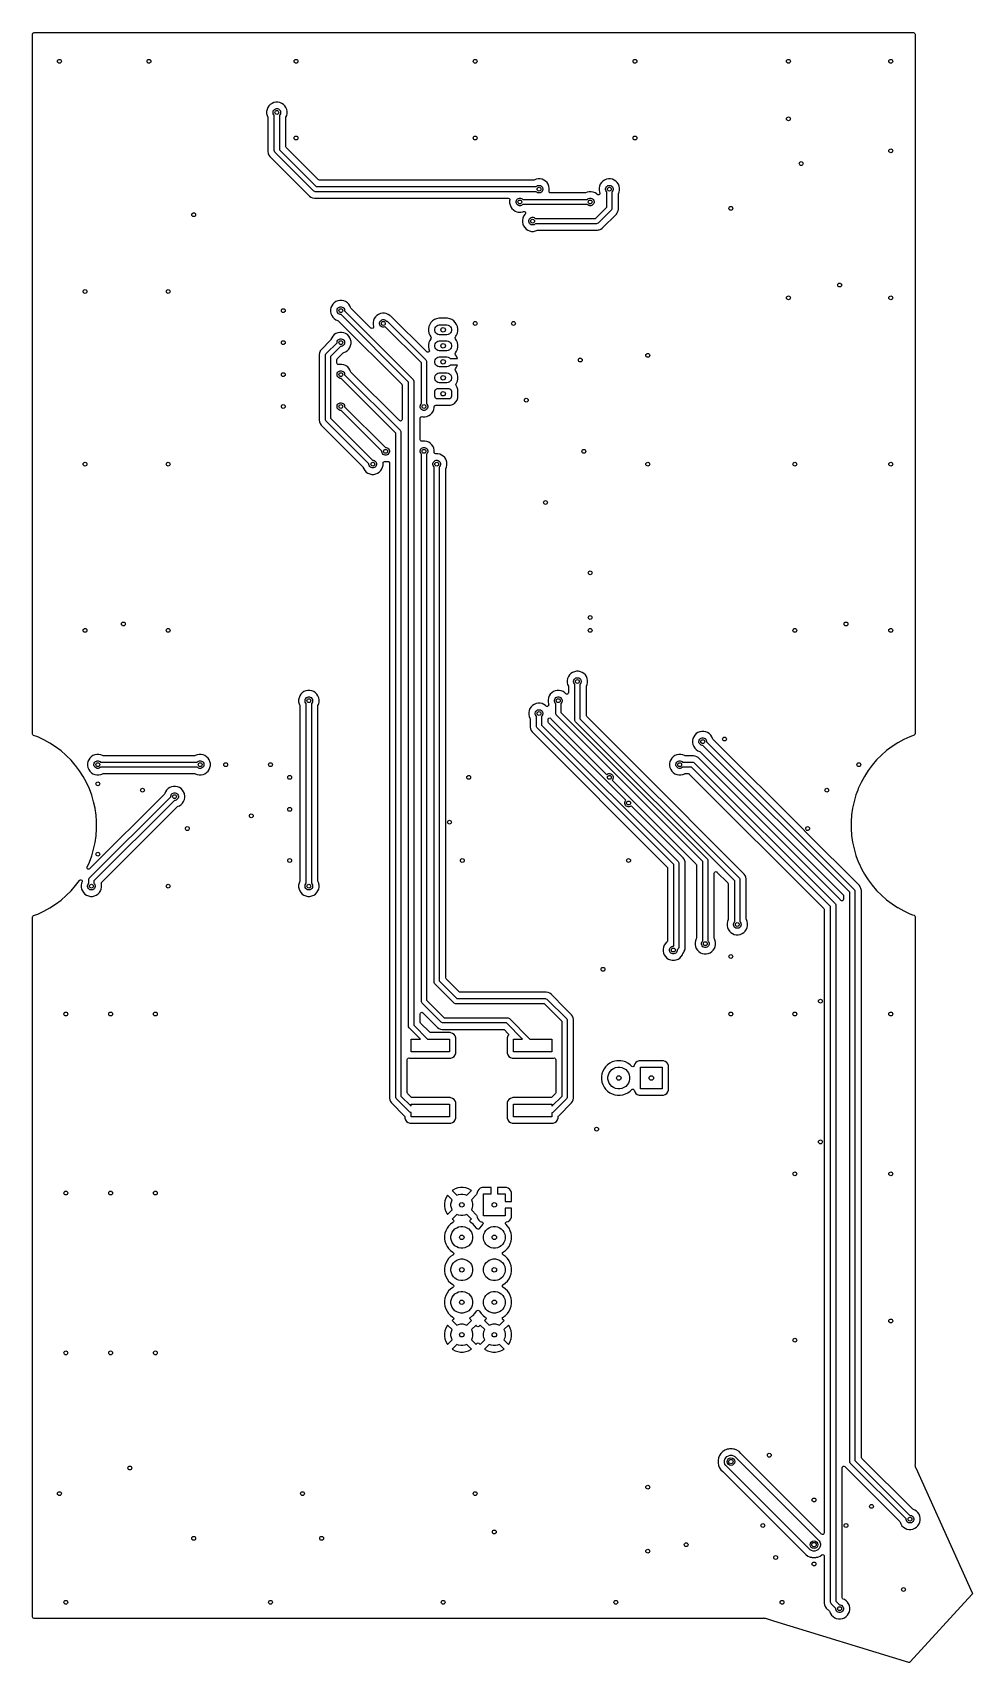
# Model space of a CAD drawing. Extents: x 4.07 to 6.96, y -6.23 to -1.21.
import ezdxf

# ---------------------------------------------------------------- set-up
doc = ezdxf.new("R2010")
doc.units = 0
doc.header["$MEASUREMENT"] = 0
doc.layers.add('BLACK', color=7, linetype='CONTINUOUS')

msp = doc.modelspace()

# ---------------------------------------------------------------- linework, layer by layer
at = {"layer": 'BLACK', "linetype": 'CONTINUOUS'}
for p, q in [((4.0709, -1.2159), (4.0717, -1.2132)), ((4.0709, -1.4536), (4.0709, -1.2159)), ((4.0717, -1.2132), (4.0737, -1.2114)), ((4.0737, -1.2114), (4.0758, -1.211)), ((4.0758, -1.211), (6.7825, -1.211)), ((6.7825, -1.211), (6.7851, -1.2117)), ((6.7851, -1.2117), (6.7869, -1.2138)), ((6.7869, -1.2138), (6.7874, -1.2159)), ((6.7874, -1.2159), (6.7874, -3.3692)), ((4.0709, -2.4043), (4.0709, -1.4536)), ((4.7925, -1.4475), (4.7913, -1.4536)), ((4.7913, -1.4536), (4.7913, -1.4598)), ((4.7949, -1.4418), (4.7925, -1.4475)), ((4.7925, -1.4475), (4.7925, -1.4475)), ((4.7984, -1.4366), (4.7949, -1.4418)), ((4.7949, -1.4418), (4.7949, -1.4418)), ((4.8027, -1.4322), (4.7984, -1.4366)), ((4.7984, -1.4366), (4.7984, -1.4366)), ((4.8079, -1.4288), (4.8027, -1.4322)), ((4.8027, -1.4322), (4.8027, -1.4322)), ((4.8136, -1.4264), (4.8079, -1.4288)), ((4.8079, -1.4288), (4.8079, -1.4288)), ((4.8111, -1.4552), (4.8119, -1.4522)), ((4.8119, -1.4522), (4.8135, -1.4495)), ((4.8135, -1.4495), (4.8156, -1.4473)), ((4.8197, -1.4252), (4.8136, -1.4264)), ((4.8136, -1.4264), (4.8136, -1.4264)), ((4.8156, -1.4473), (4.8183, -1.4458)), ((4.8183, -1.4458), (4.8213, -1.445)), ((4.8259, -1.4252), (4.8197, -1.4252)), ((4.8197, -1.4252), (4.8197, -1.4252)), ((4.8213, -1.445), (4.8244, -1.445)), ((4.8244, -1.445), (4.8274, -1.4458)), ((4.832, -1.4264), (4.8259, -1.4252)), ((4.8259, -1.4252), (4.8259, -1.4252)), ((4.8274, -1.4458), (4.83, -1.4473)), ((4.83, -1.4473), (4.8322, -1.4495)), ((4.8378, -1.4288), (4.832, -1.4264)), ((4.832, -1.4264), (4.832, -1.4264)), ((4.8322, -1.4495), (4.8337, -1.4522)), ((4.8337, -1.4522), (4.8345, -1.4552)), ((4.8429, -1.4322), (4.8378, -1.4288)), ((4.8378, -1.4288), (4.8378, -1.4288)), ((4.8473, -1.4366), (4.8429, -1.4322)), ((4.8429, -1.4322), (4.8429, -1.4322)), ((4.8508, -1.4418), (4.8473, -1.4366)), ((4.8473, -1.4366), (4.8473, -1.4366)), ((4.8531, -1.4475), (4.8508, -1.4418)), ((4.8508, -1.4418), (4.8508, -1.4418)), ((4.8544, -1.4536), (4.8531, -1.4475)), ((4.8531, -1.4475), (4.8531, -1.4475)), ((4.8531, -1.4475), (4.8531, -1.4475)), ((4.8544, -1.4598), (4.8544, -1.4536)), ((4.8544, -1.4536), (4.8544, -1.4536)), ((4.8544, -1.4536), (4.8544, -1.4536)), ((4.7913, -1.4598), (4.7925, -1.4659)), ((4.7925, -1.4659), (4.7925, -1.4659)), ((4.7925, -1.4659), (4.7949, -1.4716)), ((4.7949, -1.4716), (4.7953, -1.4734)), ((4.7953, -1.4734), (4.7953, -1.5721)), ((4.8111, -1.4582), (4.8111, -1.4552)), ((4.8119, -1.4612), (4.8111, -1.4582)), ((4.8135, -1.4639), (4.8119, -1.4612)), ((4.815, -1.4654), (4.8135, -1.4639)), ((4.815, -1.5748), (4.815, -1.4654)), ((4.8322, -1.4639), (4.8307, -1.4654)), ((4.8307, -1.4654), (4.8307, -1.5715)), ((4.8337, -1.4612), (4.8322, -1.4639)), ((4.8345, -1.4582), (4.8337, -1.4612)), ((4.8345, -1.4552), (4.8345, -1.4582)), ((4.8504, -1.4734), (4.8508, -1.4716)), ((4.8504, -1.5614), (4.8504, -1.4734)), ((4.8508, -1.4716), (4.8531, -1.4659)), ((4.8531, -1.4659), (4.8544, -1.4598)), ((4.8531, -1.4659), (4.8531, -1.4659)), ((4.7953, -1.5721), (4.7953, -1.5775)), ((4.7953, -1.5775), (4.7953, -1.5775)), ((4.7953, -1.5775), (4.7953, -1.5775)), ((4.7953, -1.5775), (4.7963, -1.5828)), ((4.7963, -1.5828), (4.7963, -1.5828)), ((4.7963, -1.5828), (4.7984, -1.5879)), ((4.7984, -1.5879), (4.8014, -1.5924)), ((4.8014, -1.5924), (4.9234, -1.7143)), ((4.8151, -1.5763), (4.815, -1.5748)), ((4.8163, -1.5792), (4.8151, -1.5763)), ((4.8173, -1.5804), (4.8163, -1.5792)), ((4.9354, -1.6985), (4.8173, -1.5804)), ((4.8307, -1.5715), (4.9442, -1.685)), ((4.8505, -1.5624), (4.8504, -1.5614)), ((4.8518, -1.5648), (4.8505, -1.5624)), ((4.9509, -1.6639), (4.8518, -1.5648)), ((4.9366, -1.6995), (4.9354, -1.6985)), ((4.9394, -1.7006), (4.9366, -1.6995)), ((4.9409, -1.7008), (4.9394, -1.7006)), ((5.6212, -1.7008), (4.9409, -1.7008)), ((4.9442, -1.685), (5.6212, -1.685)), ((4.9518, -1.6646), (4.9509, -1.6639)), ((4.9544, -1.6653), (4.9518, -1.6646)), ((5.6132, -1.6653), (4.9544, -1.6653)), ((5.615, -1.665), (5.6132, -1.6653)), ((5.6207, -1.6626), (5.615, -1.665)), ((5.6268, -1.6614), (5.6207, -1.6626)), ((5.6207, -1.6626), (5.6207, -1.6626)), ((5.6212, -1.685), (5.6227, -1.6835)), ((5.6227, -1.7023), (5.6212, -1.7008)), ((5.6227, -1.6835), (5.6254, -1.682)), ((5.6254, -1.7038), (5.6227, -1.7023)), ((5.6254, -1.682), (5.6284, -1.6812)), ((5.6284, -1.7046), (5.6254, -1.7038)), ((5.633, -1.6614), (5.6268, -1.6614)), ((5.6268, -1.6614), (5.6268, -1.6614)), ((5.6284, -1.6812), (5.6315, -1.6812)), ((5.6315, -1.7046), (5.6284, -1.7046)), ((5.6315, -1.6812), (5.6344, -1.682)), ((5.6344, -1.7038), (5.6315, -1.7046)), ((5.6391, -1.6626), (5.633, -1.6614)), ((5.633, -1.6614), (5.633, -1.6614)), ((5.6344, -1.682), (5.6371, -1.6835)), ((5.6371, -1.7023), (5.6344, -1.7038)), ((5.6371, -1.6835), (5.6393, -1.6857)), ((5.6393, -1.7001), (5.6371, -1.7023)), ((5.6448, -1.665), (5.6391, -1.6626)), ((5.6391, -1.6626), (5.6391, -1.6626)), ((5.6393, -1.6857), (5.6408, -1.6884)), ((5.6408, -1.6974), (5.6393, -1.7001)), ((5.6408, -1.6884), (5.6416, -1.6914)), ((5.6416, -1.6945), (5.6408, -1.6974)), ((5.6416, -1.6914), (5.6416, -1.6945)), ((5.65, -1.6684), (5.6448, -1.665)), ((5.6448, -1.665), (5.6448, -1.665)), ((5.6544, -1.6728), (5.65, -1.6684)), ((5.65, -1.6684), (5.65, -1.6684)), ((5.6578, -1.678), (5.6544, -1.6728)), ((5.6544, -1.6728), (5.6544, -1.6728)), ((5.6578, -1.678), (5.6578, -1.678)), ((5.6602, -1.6837), (5.6578, -1.678)), ((5.6614, -1.6898), (5.6602, -1.6837)), ((5.6602, -1.6837), (5.6602, -1.6837)), ((5.6602, -1.6837), (5.6602, -1.6837)), ((5.6608, -1.6991), (5.6609, -1.6989)), ((5.6612, -1.7019), (5.6608, -1.6991)), ((5.6609, -1.6989), (5.6614, -1.696)), ((5.663, -1.7039), (5.6612, -1.7019)), ((5.6614, -1.696), (5.6614, -1.6898)), ((5.6614, -1.6898), (5.6614, -1.6898)), ((5.6614, -1.696), (5.6614, -1.696)), ((5.6657, -1.7047), (5.663, -1.7039)), ((5.7707, -1.7047), (5.6657, -1.7047)), ((5.7725, -1.7043), (5.7707, -1.7047)), ((5.7782, -1.702), (5.7725, -1.7043)), ((5.7843, -1.7008), (5.7782, -1.702)), ((5.7782, -1.702), (5.7782, -1.702)), ((5.7905, -1.7008), (5.7843, -1.7008)), ((5.7843, -1.7008), (5.7843, -1.7008)), ((5.7966, -1.702), (5.7905, -1.7008)), ((5.7905, -1.7008), (5.7905, -1.7008)), ((5.8023, -1.7044), (5.7966, -1.702)), ((5.7966, -1.702), (5.7966, -1.702)), ((5.8075, -1.7078), (5.8023, -1.7044)), ((5.8023, -1.7044), (5.8023, -1.7044)), ((5.8162, -1.6837), (5.8149, -1.6898)), ((5.8149, -1.6898), (5.8149, -1.696)), ((5.8149, -1.696), (5.8162, -1.7021)), ((5.8185, -1.678), (5.8162, -1.6837)), ((5.8162, -1.6837), (5.8162, -1.6837)), ((5.8162, -1.7021), (5.8162, -1.7021)), ((5.8162, -1.7021), (5.8169, -1.7039)), ((5.8169, -1.7039), (5.8172, -1.7067)), ((5.822, -1.6728), (5.8185, -1.678)), ((5.8185, -1.678), (5.8185, -1.678)), ((5.8264, -1.6684), (5.822, -1.6728)), ((5.822, -1.6728), (5.822, -1.6728)), ((5.8315, -1.665), (5.8264, -1.6684)), ((5.8264, -1.6684), (5.8264, -1.6684)), ((5.8373, -1.6626), (5.8315, -1.665)), ((5.8315, -1.665), (5.8315, -1.665)), ((5.8347, -1.6914), (5.8355, -1.6884)), ((5.8347, -1.6945), (5.8347, -1.6914)), ((5.8355, -1.6974), (5.8347, -1.6945)), ((5.8355, -1.6884), (5.8371, -1.6857)), ((5.8371, -1.7001), (5.8355, -1.6974)), ((5.8371, -1.6857), (5.8393, -1.6835)), ((5.8386, -1.7016), (5.8371, -1.7001)), ((5.8434, -1.6614), (5.8373, -1.6626)), ((5.8373, -1.6626), (5.8373, -1.6626)), ((5.8386, -1.7487), (5.8386, -1.7016)), ((5.8393, -1.6835), (5.8419, -1.682)), ((5.8419, -1.682), (5.8449, -1.6812)), ((5.8496, -1.6614), (5.8434, -1.6614)), ((5.8434, -1.6614), (5.8434, -1.6614)), ((5.8449, -1.6812), (5.848, -1.6812)), ((5.848, -1.6812), (5.851, -1.682)), ((5.8556, -1.6626), (5.8496, -1.6614)), ((5.8496, -1.6614), (5.8496, -1.6614)), ((5.851, -1.682), (5.8536, -1.6835)), ((5.8536, -1.6835), (5.8558, -1.6857)), ((5.8558, -1.7001), (5.8543, -1.7016)), ((5.8543, -1.7016), (5.8543, -1.752)), ((5.8614, -1.665), (5.8556, -1.6626)), ((5.8556, -1.6626), (5.8556, -1.6626)), ((5.8558, -1.6857), (5.8574, -1.6884)), ((5.8574, -1.6974), (5.8558, -1.7001)), ((5.8574, -1.6884), (5.8582, -1.6914)), ((5.8582, -1.6945), (5.8574, -1.6974)), ((5.8582, -1.6914), (5.8582, -1.6945)), ((5.8665, -1.6684), (5.8614, -1.665)), ((5.8614, -1.665), (5.8614, -1.665)), ((5.8709, -1.6728), (5.8665, -1.6684)), ((5.8665, -1.6684), (5.8665, -1.6684)), ((5.8744, -1.678), (5.8709, -1.6728)), ((5.8709, -1.6728), (5.8709, -1.6728)), ((5.8768, -1.6837), (5.8744, -1.678)), ((5.8744, -1.678), (5.8744, -1.678)), ((5.8744, -1.7078), (5.8758, -1.7044)), ((5.8758, -1.7044), (5.8768, -1.7021)), ((5.878, -1.6898), (5.8768, -1.6837)), ((5.8768, -1.6837), (5.8768, -1.6837)), ((5.8768, -1.6837), (5.8768, -1.6837)), ((5.8768, -1.7021), (5.878, -1.696)), ((5.878, -1.696), (5.878, -1.6898)), ((5.878, -1.6898), (5.878, -1.6898)), ((5.878, -1.6898), (5.878, -1.6898)), ((4.9234, -1.7143), (4.9279, -1.7174)), ((4.9279, -1.7174), (4.9329, -1.7194)), ((4.9329, -1.7194), (4.9329, -1.7194)), ((4.9329, -1.7194), (4.9329, -1.7194)), ((4.9329, -1.7194), (4.9329, -1.7194)), ((4.9329, -1.7194), (4.9382, -1.7205)), ((4.9382, -1.7205), (4.9382, -1.7205)), ((4.9382, -1.7205), (4.9382, -1.7205)), ((4.9382, -1.7205), (5.5351, -1.7205)), ((5.5351, -1.7205), (5.5378, -1.7213)), ((5.5378, -1.7213), (5.5396, -1.7233)), ((5.5399, -1.7263), (5.5394, -1.7292)), ((5.5394, -1.7292), (5.5394, -1.7354)), ((5.5394, -1.7354), (5.5406, -1.7415)), ((5.5396, -1.7233), (5.54, -1.7261)), ((5.54, -1.7261), (5.5399, -1.7263)), ((5.5406, -1.7415), (5.5406, -1.7415)), ((5.5406, -1.7415), (5.5429, -1.7472)), ((5.5429, -1.7472), (5.5429, -1.7472)), ((5.5429, -1.7472), (5.5464, -1.7524)), ((5.5464, -1.7524), (5.5464, -1.7524)), ((5.5464, -1.7524), (5.5508, -1.7568)), ((5.5592, -1.7307), (5.56, -1.7278)), ((5.5592, -1.7338), (5.5592, -1.7307)), ((5.56, -1.7368), (5.5592, -1.7338)), ((5.56, -1.7278), (5.5615, -1.7251)), ((5.5615, -1.7395), (5.56, -1.7368)), ((5.5615, -1.7251), (5.5637, -1.7229)), ((5.5637, -1.7417), (5.5615, -1.7395)), ((5.5637, -1.7229), (5.5663, -1.7214)), ((5.5663, -1.7432), (5.5637, -1.7417)), ((5.5663, -1.7214), (5.5693, -1.7206)), ((5.5693, -1.744), (5.5663, -1.7432)), ((5.5693, -1.7206), (5.5724, -1.7206)), ((5.5724, -1.744), (5.5693, -1.744)), ((5.5724, -1.7206), (5.5754, -1.7214)), ((5.5754, -1.7432), (5.5724, -1.744)), ((5.5754, -1.7214), (5.5781, -1.7229)), ((5.5781, -1.7417), (5.5754, -1.7432)), ((5.5781, -1.7229), (5.5796, -1.7244)), ((5.5796, -1.7402), (5.5781, -1.7417)), ((5.5796, -1.7244), (5.7787, -1.7244)), ((5.7787, -1.7402), (5.5796, -1.7402)), ((5.7787, -1.7244), (5.7802, -1.7229)), ((5.7802, -1.7417), (5.7787, -1.7402)), ((5.7802, -1.7229), (5.7829, -1.7214)), ((5.7829, -1.7432), (5.7802, -1.7417)), ((5.7829, -1.7214), (5.7859, -1.7206)), ((5.7859, -1.744), (5.7829, -1.7432)), ((5.7859, -1.7206), (5.7889, -1.7206)), ((5.7889, -1.744), (5.7859, -1.744)), ((5.7889, -1.7206), (5.7919, -1.7214)), ((5.7919, -1.7432), (5.7889, -1.744)), ((5.7919, -1.7214), (5.7946, -1.7229)), ((5.7946, -1.7417), (5.7919, -1.7432)), ((5.7946, -1.7229), (5.7968, -1.7251)), ((5.7968, -1.7395), (5.7946, -1.7417)), ((5.7968, -1.7251), (5.7983, -1.7278)), ((5.7983, -1.7368), (5.7968, -1.7395)), ((5.7983, -1.7278), (5.7991, -1.7307)), ((5.7991, -1.7338), (5.7983, -1.7368)), ((5.7991, -1.7307), (5.7991, -1.7338)), ((5.8038, -1.7835), (5.8386, -1.7487)), ((5.809, -1.7093), (5.8075, -1.7078)), ((5.8075, -1.7078), (5.8075, -1.7078)), ((5.8109, -1.7104), (5.809, -1.7093)), ((5.8136, -1.7105), (5.8109, -1.7104)), ((5.816, -1.7091), (5.8136, -1.7105)), ((5.8172, -1.7067), (5.816, -1.7091)), ((5.8542, -1.7535), (5.853, -1.7563)), ((5.8543, -1.752), (5.8542, -1.7535)), ((5.873, -1.76), (5.874, -1.7547)), ((5.874, -1.7097), (5.8744, -1.7078)), ((5.874, -1.7493), (5.874, -1.7097)), ((5.874, -1.7547), (5.874, -1.7493)), ((5.5508, -1.7568), (5.5508, -1.7568)), ((5.5508, -1.7568), (5.5559, -1.7602)), ((5.5559, -1.7602), (5.5559, -1.7602)), ((5.5559, -1.7602), (5.5617, -1.7626)), ((5.5617, -1.7626), (5.5617, -1.7626)), ((5.5617, -1.7626), (5.5658, -1.7634)), ((5.5658, -1.7634), (5.5678, -1.7638)), ((5.5678, -1.7638), (5.5678, -1.7638)), ((5.5678, -1.7638), (5.5678, -1.7638)), ((5.5678, -1.7638), (5.574, -1.7638)), ((5.574, -1.7638), (5.5801, -1.7626)), ((5.574, -1.7638), (5.574, -1.7638)), ((5.5799, -1.7821), (5.5787, -1.7882)), ((5.5787, -1.7882), (5.5787, -1.7944)), ((5.5787, -1.7944), (5.5799, -1.8005)), ((5.5823, -1.7764), (5.5799, -1.7821)), ((5.5799, -1.7821), (5.5799, -1.7821)), ((5.5799, -1.8005), (5.5799, -1.8005)), ((5.5799, -1.8005), (5.5823, -1.8063)), ((5.5801, -1.7626), (5.5819, -1.7618)), ((5.5819, -1.7618), (5.5846, -1.7615)), ((5.5858, -1.7712), (5.5823, -1.7764)), ((5.5823, -1.7764), (5.5823, -1.7764)), ((5.5823, -1.8063), (5.5823, -1.8063)), ((5.5823, -1.8063), (5.5858, -1.8114)), ((5.5846, -1.7615), (5.5871, -1.7628)), ((5.5872, -1.7698), (5.5858, -1.7712)), ((5.5858, -1.7712), (5.5858, -1.7712)), ((5.5871, -1.7628), (5.5885, -1.7651)), ((5.5884, -1.7679), (5.5872, -1.7698)), ((5.5885, -1.7651), (5.5884, -1.7679)), ((5.5985, -1.7898), (5.5993, -1.7868)), ((5.5985, -1.7929), (5.5985, -1.7898)), ((5.5993, -1.7959), (5.5985, -1.7929)), ((5.5993, -1.7868), (5.6009, -1.7841)), ((5.6009, -1.7985), (5.5993, -1.7959)), ((5.6009, -1.7841), (5.603, -1.782)), ((5.603, -1.8007), (5.6009, -1.7985)), ((5.603, -1.782), (5.6057, -1.7804)), ((5.6057, -1.8023), (5.603, -1.8007)), ((5.6057, -1.7804), (5.6087, -1.7796)), ((5.6087, -1.803), (5.6057, -1.8023)), ((5.6087, -1.7796), (5.6118, -1.7796)), ((5.6118, -1.803), (5.6087, -1.803)), ((5.6118, -1.7796), (5.6148, -1.7804)), ((5.6148, -1.8023), (5.6118, -1.803)), ((5.6148, -1.7804), (5.6174, -1.782)), ((5.6174, -1.8007), (5.6148, -1.8023)), ((5.6174, -1.782), (5.6189, -1.7835)), ((5.6189, -1.7992), (5.6174, -1.8007)), ((5.6189, -1.7835), (5.8038, -1.7835)), ((5.8071, -1.7992), (5.6189, -1.7992)), ((5.8086, -1.7991), (5.8071, -1.7992)), ((5.8115, -1.7979), (5.8086, -1.7991)), ((5.8127, -1.7969), (5.8115, -1.7979)), ((5.852, -1.7575), (5.8127, -1.7969)), ((5.8247, -1.8128), (5.8679, -1.7695)), ((5.853, -1.7563), (5.852, -1.7575)), ((5.8679, -1.7695), (5.8709, -1.765)), ((5.8709, -1.765), (5.8714, -1.7638)), ((5.8714, -1.7638), (5.8729, -1.7602)), ((5.8729, -1.7602), (5.873, -1.76)), ((5.5858, -1.8114), (5.5858, -1.8114)), ((5.5858, -1.8114), (5.5901, -1.8158)), ((5.5901, -1.8158), (5.5901, -1.8158)), ((5.5901, -1.8158), (5.5953, -1.8193)), ((5.5953, -1.8193), (5.5953, -1.8193)), ((5.5953, -1.8193), (5.601, -1.8216)), ((5.601, -1.8216), (5.601, -1.8216)), ((5.601, -1.8216), (5.6071, -1.8229)), ((5.6071, -1.8229), (5.6071, -1.8229)), ((5.6071, -1.8229), (5.6071, -1.8229)), ((5.6071, -1.8229), (5.6133, -1.8229)), ((5.6133, -1.8229), (5.6194, -1.8216)), ((5.6133, -1.8229), (5.6133, -1.8229)), ((5.6194, -1.8216), (5.6224, -1.8204)), ((5.6224, -1.8204), (5.6251, -1.8193)), ((5.6251, -1.8193), (5.627, -1.8189)), ((5.627, -1.8189), (5.8098, -1.8189)), ((5.8098, -1.8189), (5.8134, -1.8182)), ((5.8134, -1.8182), (5.8151, -1.8179)), ((5.8151, -1.8179), (5.8176, -1.8168)), ((5.8176, -1.8168), (5.8201, -1.8158)), ((5.8201, -1.8158), (5.8201, -1.8158)), ((5.8201, -1.8158), (5.8201, -1.8158)), ((5.8201, -1.8158), (5.8247, -1.8128)), ((4.9918, -2.052), (4.9894, -2.0577)), ((4.9952, -2.0468), (4.9918, -2.052)), ((4.9918, -2.052), (4.9918, -2.052)), ((4.9996, -2.0424), (4.9952, -2.0468)), ((4.9952, -2.0468), (4.9952, -2.0468)), ((5.0048, -2.039), (4.9996, -2.0424)), ((4.9996, -2.0424), (4.9996, -2.0424)), ((5.0105, -2.0366), (5.0048, -2.039)), ((5.0048, -2.039), (5.0048, -2.039)), ((5.0166, -2.0354), (5.0105, -2.0366)), ((5.0105, -2.0366), (5.0105, -2.0366)), ((5.0125, -2.0576), (5.0152, -2.056)), ((5.0152, -2.056), (5.0181, -2.0552)), ((5.0228, -2.0354), (5.0166, -2.0354)), ((5.0166, -2.0354), (5.0166, -2.0354)), ((5.0181, -2.0552), (5.0212, -2.0552)), ((5.0212, -2.0552), (5.0242, -2.056)), ((5.0289, -2.0366), (5.0228, -2.0354)), ((5.0228, -2.0354), (5.0228, -2.0354)), ((5.0242, -2.056), (5.0269, -2.0576)), ((5.0346, -2.039), (5.0289, -2.0366)), ((5.0289, -2.0366), (5.0289, -2.0366)), ((5.0398, -2.0424), (5.0346, -2.039)), ((5.0346, -2.039), (5.0346, -2.039)), ((5.0442, -2.0468), (5.0398, -2.0424)), ((5.0398, -2.0424), (5.0398, -2.0424)), ((5.0476, -2.052), (5.0442, -2.0468)), ((5.0442, -2.0468), (5.0442, -2.0468)), ((5.05, -2.0577), (5.0476, -2.052)), ((5.0476, -2.052), (5.0476, -2.052)), ((4.9894, -2.0577), (4.9882, -2.0638)), ((4.9882, -2.0638), (4.9882, -2.07)), ((4.9882, -2.07), (4.9894, -2.0761)), ((4.9894, -2.0577), (4.9894, -2.0577)), ((4.9894, -2.0761), (4.9894, -2.0761)), ((4.9894, -2.0761), (4.9918, -2.0819)), ((4.9918, -2.0819), (4.9918, -2.0819)), ((4.9918, -2.0819), (4.9952, -2.087)), ((4.9952, -2.087), (4.9952, -2.087)), ((4.9952, -2.087), (4.9996, -2.0914)), ((4.9996, -2.0914), (4.9996, -2.0914)), ((4.9996, -2.0914), (5.0048, -2.0949)), ((5.0048, -2.0949), (5.0048, -2.0949)), ((5.0048, -2.0949), (5.0104, -2.0972)), ((5.008, -2.0654), (5.0088, -2.0624)), ((5.008, -2.0685), (5.008, -2.0654)), ((5.0088, -2.0714), (5.008, -2.0685)), ((5.0088, -2.0624), (5.0103, -2.0597)), ((5.0103, -2.0741), (5.0088, -2.0714)), ((5.0103, -2.0597), (5.0125, -2.0576)), ((5.0125, -2.0763), (5.0103, -2.0741)), ((5.0104, -2.0972), (5.012, -2.0983)), ((5.012, -2.0983), (5.2072, -2.2935)), ((5.0152, -2.0778), (5.0125, -2.0763)), ((5.0181, -2.0786), (5.0152, -2.0778)), ((5.0203, -2.0786), (5.0181, -2.0786)), ((5.2283, -2.2867), (5.0203, -2.0786)), ((5.0269, -2.0576), (5.0291, -2.0597)), ((5.0291, -2.0597), (5.0306, -2.0624)), ((5.0306, -2.0624), (5.0314, -2.0654)), ((5.0314, -2.0654), (5.0314, -2.0675)), ((5.0314, -2.0675), (5.2418, -2.2779)), ((5.051, -2.0593), (5.05, -2.0577)), ((5.1122, -2.1204), (5.051, -2.0593)), ((5.1203, -2.0971), (5.1191, -2.1032)), ((5.1191, -2.1032), (5.1191, -2.1094)), ((5.1227, -2.0914), (5.1203, -2.0971)), ((5.1203, -2.0971), (5.1203, -2.0971)), ((5.1261, -2.0862), (5.1227, -2.0914)), ((5.1227, -2.0914), (5.1227, -2.0914)), ((5.1305, -2.0818), (5.1261, -2.0862)), ((5.1261, -2.0862), (5.1261, -2.0862)), ((5.1357, -2.0784), (5.1305, -2.0818)), ((5.1305, -2.0818), (5.1305, -2.0818)), ((5.1414, -2.076), (5.1357, -2.0784)), ((5.1357, -2.0784), (5.1357, -2.0784)), ((5.1389, -2.1048), (5.1397, -2.1018)), ((5.1389, -2.1078), (5.1389, -2.1048)), ((5.1397, -2.1018), (5.1412, -2.0991)), ((5.1412, -2.0991), (5.1434, -2.0969)), ((5.1475, -2.0748), (5.1414, -2.076)), ((5.1414, -2.076), (5.1414, -2.076)), ((5.1434, -2.0969), (5.1461, -2.0954)), ((5.1461, -2.0954), (5.149, -2.0946)), ((5.1537, -2.0748), (5.1475, -2.0748)), ((5.1475, -2.0748), (5.1475, -2.0748)), ((5.149, -2.0946), (5.1521, -2.0946)), ((5.1521, -2.0946), (5.1551, -2.0954)), ((5.1598, -2.076), (5.1537, -2.0748)), ((5.1537, -2.0748), (5.1537, -2.0748)), ((5.1551, -2.0954), (5.1578, -2.0969)), ((5.1578, -2.0969), (5.1597, -2.0989)), ((5.1597, -2.0989), (5.1619, -2.0998)), ((5.1655, -2.0784), (5.1598, -2.076)), ((5.1598, -2.076), (5.1598, -2.076)), ((5.1619, -2.0998), (5.163, -2.1007)), ((5.163, -2.1007), (5.2812, -2.2188)), ((5.1707, -2.0818), (5.1655, -2.0784)), ((5.1655, -2.0784), (5.1655, -2.0784)), ((5.1707, -2.0819), (5.1707, -2.0818)), ((5.1707, -2.0818), (5.1707, -2.0818)), ((5.1715, -2.0825), (5.1707, -2.0819)), ((5.1733, -2.0837), (5.1715, -2.0825)), ((5.1751, -2.0849), (5.1733, -2.0837)), ((5.284, -2.1938), (5.1751, -2.0849)), ((5.1751, -2.0849), (5.1751, -2.0849)), ((5.2973, -2.1034), (5.2934, -2.1092)), ((5.3022, -2.0984), (5.2973, -2.1034)), ((5.2973, -2.1034), (5.2973, -2.1034)), ((5.308, -2.0946), (5.3022, -2.0984)), ((5.3022, -2.0984), (5.3022, -2.0984)), ((5.3145, -2.0919), (5.308, -2.0946)), ((5.308, -2.0946), (5.308, -2.0946)), ((5.3213, -2.0905), (5.3145, -2.0919)), ((5.3145, -2.0919), (5.3145, -2.0919)), ((5.348, -2.0905), (5.3213, -2.0905)), ((5.3213, -2.0905), (5.3213, -2.0905)), ((5.3548, -2.0919), (5.348, -2.0905)), ((5.348, -2.0905), (5.348, -2.0905)), ((5.3613, -2.0946), (5.3548, -2.0919)), ((5.3548, -2.0919), (5.3548, -2.0919)), ((5.3671, -2.0984), (5.3613, -2.0946)), ((5.3613, -2.0946), (5.3613, -2.0946)), ((5.372, -2.1034), (5.3671, -2.0984)), ((5.3671, -2.0984), (5.3671, -2.0984)), ((5.3759, -2.1092), (5.372, -2.1034)), ((5.372, -2.1034), (5.372, -2.1034)), ((4.9894, -2.1561), (4.9883, -2.1577)), ((4.9918, -2.1504), (4.9894, -2.1561)), ((4.9952, -2.1453), (4.9918, -2.1504)), ((4.9918, -2.1504), (4.9918, -2.1504)), ((4.9996, -2.1409), (4.9952, -2.1453)), ((4.9952, -2.1453), (4.9952, -2.1453)), ((5.0048, -2.1374), (4.9996, -2.1409)), ((4.9996, -2.1409), (4.9996, -2.1409)), ((5.0105, -2.135), (5.0048, -2.1374)), ((5.0048, -2.1374), (5.0048, -2.1374)), ((5.0103, -2.1582), (5.0125, -2.156)), ((5.0166, -2.1338), (5.0105, -2.135)), ((5.0105, -2.135), (5.0105, -2.135)), ((5.0125, -2.156), (5.0152, -2.1544)), ((5.0152, -2.1544), (5.0181, -2.1536)), ((5.0228, -2.1338), (5.0166, -2.1338)), ((5.0166, -2.1338), (5.0166, -2.1338)), ((5.0181, -2.1536), (5.0212, -2.1536)), ((5.0212, -2.1536), (5.0242, -2.1544)), ((5.0289, -2.135), (5.0228, -2.1338)), ((5.0228, -2.1338), (5.0228, -2.1338)), ((5.0242, -2.1544), (5.0269, -2.156)), ((5.0269, -2.156), (5.0291, -2.1582)), ((5.0346, -2.1374), (5.0289, -2.135)), ((5.0289, -2.135), (5.0289, -2.135)), ((5.0398, -2.1409), (5.0346, -2.1374)), ((5.0346, -2.1374), (5.0346, -2.1374)), ((5.0442, -2.1453), (5.0398, -2.1409)), ((5.0398, -2.1409), (5.0398, -2.1409)), ((5.0476, -2.1504), (5.0442, -2.1453)), ((5.0442, -2.1453), (5.0442, -2.1453)), ((5.05, -2.1561), (5.0476, -2.1504)), ((5.0476, -2.1504), (5.0476, -2.1504)), ((5.05, -2.1562), (5.05, -2.1561)), ((5.0504, -2.1584), (5.05, -2.1562)), ((5.1136, -2.1214), (5.1122, -2.1204)), ((5.1164, -2.1218), (5.1136, -2.1214)), ((5.1189, -2.1206), (5.1164, -2.1218)), ((5.1203, -2.1183), (5.1189, -2.1206)), ((5.1191, -2.1094), (5.1203, -2.1155)), ((5.1203, -2.1155), (5.1203, -2.1156)), ((5.1203, -2.1156), (5.1203, -2.1156)), ((5.1203, -2.1156), (5.1203, -2.1157)), ((5.1203, -2.1157), (5.1203, -2.1157)), ((5.1203, -2.1157), (5.1203, -2.1183)), ((5.1397, -2.1108), (5.1389, -2.1078)), ((5.1412, -2.1135), (5.1397, -2.1108)), ((5.1434, -2.1157), (5.1412, -2.1135)), ((5.1461, -2.1172), (5.1434, -2.1157)), ((5.149, -2.118), (5.1461, -2.1172)), ((5.1521, -2.118), (5.149, -2.118)), ((5.1551, -2.1172), (5.1521, -2.118)), ((5.1565, -2.1164), (5.1551, -2.1172)), ((5.2677, -2.2277), (5.1565, -2.1164)), ((5.2907, -2.1156), (5.2894, -2.1225)), ((5.2894, -2.1225), (5.2894, -2.1295)), ((5.2894, -2.1295), (5.2907, -2.1363)), ((5.2934, -2.1092), (5.2907, -2.1156)), ((5.2907, -2.1156), (5.2907, -2.1156)), ((5.2907, -2.1363), (5.2907, -2.1363)), ((5.2907, -2.1363), (5.2934, -2.1428)), ((5.2934, -2.1092), (5.2934, -2.1092)), ((5.2934, -2.1428), (5.2934, -2.1428)), ((5.2934, -2.1428), (5.2968, -2.1479)), ((5.2968, -2.1533), (5.2934, -2.1584)), ((5.2968, -2.1479), (5.2976, -2.1505)), ((5.2969, -2.1532), (5.2968, -2.1533)), ((5.2976, -2.1505), (5.2969, -2.1532)), ((5.3092, -2.1239), (5.3103, -2.12)), ((5.3092, -2.128), (5.3092, -2.1239)), ((5.3103, -2.132), (5.3092, -2.128)), ((5.3103, -2.12), (5.3123, -2.1164)), ((5.3123, -2.1356), (5.3103, -2.132)), ((5.3123, -2.1164), (5.3152, -2.1135)), ((5.3152, -2.1385), (5.3123, -2.1356)), ((5.3152, -2.1135), (5.3188, -2.1114)), ((5.3188, -2.1405), (5.3152, -2.1385)), ((5.3188, -2.1114), (5.3227, -2.1104)), ((5.3227, -2.1416), (5.3188, -2.1405)), ((5.3227, -2.1104), (5.3248, -2.1102)), ((5.3248, -2.1417), (5.3227, -2.1416)), ((5.3248, -2.1102), (5.3445, -2.1102)), ((5.3445, -2.1417), (5.3248, -2.1417)), ((5.3445, -2.1102), (5.3465, -2.1104)), ((5.3465, -2.1416), (5.3445, -2.1417)), ((5.3465, -2.1104), (5.3505, -2.1114)), ((5.3505, -2.1405), (5.3465, -2.1416)), ((5.3505, -2.1114), (5.3541, -2.1135)), ((5.3541, -2.1385), (5.3505, -2.1405)), ((5.3541, -2.1135), (5.357, -2.1164)), ((5.357, -2.1356), (5.3541, -2.1385)), ((5.357, -2.1164), (5.359, -2.12)), ((5.359, -2.132), (5.357, -2.1356)), ((5.359, -2.12), (5.3601, -2.1239)), ((5.3601, -2.128), (5.359, -2.132)), ((5.3601, -2.1239), (5.3601, -2.128)), ((5.3717, -2.1507), (5.3724, -2.148)), ((5.3725, -2.1533), (5.3717, -2.1507)), ((5.3724, -2.148), (5.3725, -2.1479)), ((5.3725, -2.1479), (5.3742, -2.1453)), ((5.3759, -2.1584), (5.3725, -2.1533)), ((5.3742, -2.1453), (5.3759, -2.1428)), ((5.376, -2.1094), (5.3759, -2.1092)), ((5.3759, -2.1092), (5.3759, -2.1092)), ((5.3759, -2.1428), (5.3786, -2.1363)), ((5.3785, -2.1156), (5.376, -2.1094)), ((5.3786, -2.1156), (5.3785, -2.1156)), ((5.3799, -2.1225), (5.3786, -2.1156)), ((5.3786, -2.1156), (5.3786, -2.1156)), ((5.3786, -2.1363), (5.3788, -2.135)), ((5.3788, -2.135), (5.3799, -2.1295)), ((5.3799, -2.1295), (5.3799, -2.1225)), ((5.3799, -2.1225), (5.3799, -2.1225)), ((5.3799, -2.1295), (5.3799, -2.1295)), ((4.9538, -2.1967), (4.9527, -2.202)), ((4.9527, -2.202), (4.9527, -2.202)), ((4.9527, -2.202), (4.9527, -2.3989)), ((4.9559, -2.1917), (4.9538, -2.1967)), ((4.9538, -2.1967), (4.9538, -2.1967)), ((4.9564, -2.1908), (4.9559, -2.1917)), ((4.957, -2.19), (4.9564, -2.1908)), ((4.958, -2.1885), (4.957, -2.19)), ((4.9589, -2.1871), (4.958, -2.1885)), ((4.9883, -2.1577), (4.9589, -2.1871)), ((4.9724, -2.2047), (4.9726, -2.2032)), ((4.9724, -2.4016), (4.9724, -2.2047)), ((4.9726, -2.2032), (4.9738, -2.2003)), ((4.9738, -2.2003), (4.9747, -2.1992)), ((4.9747, -2.1992), (5.008, -2.1659)), ((5.0191, -2.1771), (4.9882, -2.208)), ((5.008, -2.1638), (5.0088, -2.1608)), ((5.008, -2.1659), (5.008, -2.1638)), ((5.0088, -2.1608), (5.0103, -2.1582)), ((5.0093, -2.2147), (5.0273, -2.1967)), ((5.0212, -2.1771), (5.0191, -2.1771)), ((5.0242, -2.1763), (5.0212, -2.1771)), ((5.0269, -2.1747), (5.0242, -2.1763)), ((5.0291, -2.1725), (5.0269, -2.1747)), ((5.0273, -2.1967), (5.0289, -2.1956)), ((5.0289, -2.1956), (5.0337, -2.1937)), ((5.0291, -2.1582), (5.0306, -2.1608)), ((5.0306, -2.1699), (5.0291, -2.1725)), ((5.0306, -2.1608), (5.0314, -2.1638)), ((5.0314, -2.1669), (5.0306, -2.1699)), ((5.0314, -2.1638), (5.0314, -2.1669)), ((5.0337, -2.1937), (5.0346, -2.1933)), ((5.0346, -2.1933), (5.0398, -2.1898)), ((5.0346, -2.1933), (5.0346, -2.1933)), ((5.0346, -2.1933), (5.0346, -2.1933)), ((5.0398, -2.1898), (5.0442, -2.1854)), ((5.0442, -2.1854), (5.0476, -2.1803)), ((5.0476, -2.1803), (5.05, -2.1745)), ((5.05, -2.1745), (5.0512, -2.1685)), ((5.0512, -2.1623), (5.0504, -2.1584)), ((5.0512, -2.1685), (5.0512, -2.1623)), ((5.0512, -2.1623), (5.0512, -2.1623)), ((5.0512, -2.1623), (5.0512, -2.1623)), ((5.2859, -2.195), (5.284, -2.1938)), ((5.2886, -2.1951), (5.2859, -2.195)), ((5.291, -2.1937), (5.2886, -2.1951)), ((5.2907, -2.1649), (5.2894, -2.1717)), ((5.2894, -2.1717), (5.2894, -2.1787)), ((5.2894, -2.1787), (5.2907, -2.1855)), ((5.2934, -2.1584), (5.2907, -2.1649)), ((5.2907, -2.1649), (5.2907, -2.1649)), ((5.2907, -2.1855), (5.2907, -2.1855)), ((5.2907, -2.1855), (5.2919, -2.1885)), ((5.2922, -2.1912), (5.291, -2.1937)), ((5.2919, -2.1885), (5.2922, -2.1912)), ((5.2934, -2.1584), (5.2934, -2.1584)), ((5.3092, -2.1731), (5.3103, -2.1692)), ((5.3092, -2.1773), (5.3092, -2.1731)), ((5.3103, -2.1812), (5.3092, -2.1773)), ((5.3103, -2.1692), (5.3123, -2.1656)), ((5.3123, -2.1848), (5.3103, -2.1812)), ((5.3123, -2.1656), (5.3152, -2.1627)), ((5.3152, -2.1877), (5.3123, -2.1848)), ((5.3152, -2.1627), (5.3188, -2.1606)), ((5.3188, -2.1897), (5.3152, -2.1877)), ((5.3188, -2.1606), (5.3227, -2.1596)), ((5.3227, -2.1908), (5.3188, -2.1897)), ((5.3227, -2.1596), (5.3248, -2.1594)), ((5.3248, -2.1909), (5.3227, -2.1908)), ((5.3248, -2.1594), (5.3445, -2.1594)), ((5.3445, -2.1909), (5.3248, -2.1909)), ((5.3445, -2.1594), (5.3465, -2.1596)), ((5.3465, -2.1908), (5.3445, -2.1909)), ((5.3465, -2.1596), (5.3505, -2.1606)), ((5.3505, -2.1897), (5.3465, -2.1908)), ((5.3505, -2.1606), (5.3541, -2.1627)), ((5.3541, -2.1877), (5.3505, -2.1897)), ((5.3541, -2.1627), (5.357, -2.1656)), ((5.357, -2.1848), (5.3541, -2.1877)), ((5.357, -2.1656), (5.359, -2.1692)), ((5.359, -2.1812), (5.357, -2.1848)), ((5.359, -2.1692), (5.3601, -2.1731)), ((5.3601, -2.1773), (5.359, -2.1812)), ((5.3601, -2.1731), (5.3601, -2.1773)), ((5.3717, -2.1999), (5.3724, -2.1973)), ((5.3725, -2.2025), (5.3717, -2.1999)), ((5.3724, -2.1973), (5.3725, -2.1971)), ((5.3725, -2.1971), (5.3759, -2.192)), ((5.3759, -2.2076), (5.3725, -2.2025)), ((5.3786, -2.1649), (5.3759, -2.1584)), ((5.3759, -2.1584), (5.3759, -2.1584)), ((5.3759, -2.1584), (5.3759, -2.1584)), ((5.3759, -2.192), (5.3786, -2.1855)), ((5.3786, -2.2141), (5.3759, -2.2076)), ((5.3759, -2.2076), (5.3759, -2.2076)), ((5.3799, -2.1717), (5.3786, -2.1649)), ((5.3786, -2.1649), (5.3786, -2.1649)), ((5.3786, -2.1854), (5.3799, -2.1787)), ((5.3786, -2.1855), (5.3786, -2.1854)), ((5.3799, -2.1787), (5.3799, -2.1717)), ((5.3799, -2.1717), (5.3799, -2.1717)), ((5.3799, -2.1787), (5.3799, -2.1787)), ((4.9882, -2.208), (4.9882, -2.3983)), ((5.0079, -2.2182), (5.0087, -2.2155)), ((5.0079, -2.228), (5.0079, -2.2182)), ((5.0079, -2.2283), (5.0079, -2.228)), ((5.0088, -2.2309), (5.0079, -2.2283)), ((5.0087, -2.2155), (5.0093, -2.2147)), ((5.011, -2.2326), (5.0088, -2.2309)), ((5.0088, -2.2593), (5.0103, -2.2566)), ((5.0103, -2.2566), (5.0125, -2.2544)), ((5.0137, -2.2328), (5.011, -2.2326)), ((5.0125, -2.2544), (5.0152, -2.2529)), ((5.0166, -2.2323), (5.0137, -2.2328)), ((5.0152, -2.2529), (5.0181, -2.2521)), ((5.0228, -2.2323), (5.0166, -2.2323)), ((5.0166, -2.2323), (5.0166, -2.2323)), ((5.0181, -2.2521), (5.0212, -2.2521)), ((5.0212, -2.2521), (5.0242, -2.2529)), ((5.0289, -2.2335), (5.0228, -2.2323)), ((5.0228, -2.2323), (5.0228, -2.2323)), ((5.0242, -2.2529), (5.0269, -2.2544)), ((5.0269, -2.2544), (5.0291, -2.2566)), ((5.0346, -2.2359), (5.0289, -2.2335)), ((5.0289, -2.2335), (5.0289, -2.2335)), ((5.0291, -2.2566), (5.0306, -2.2593)), ((5.0398, -2.2393), (5.0346, -2.2359)), ((5.0346, -2.2359), (5.0346, -2.2359)), ((5.0442, -2.2437), (5.0398, -2.2393)), ((5.0398, -2.2393), (5.0398, -2.2393)), ((5.0476, -2.2489), (5.0442, -2.2437)), ((5.0442, -2.2437), (5.0442, -2.2437)), ((5.05, -2.2545), (5.0476, -2.2489)), ((5.0476, -2.2489), (5.0476, -2.2489)), ((5.051, -2.2561), (5.05, -2.2545)), ((5.2003, -2.4054), (5.051, -2.2561)), ((5.2677, -2.3535), (5.2677, -2.2277)), ((5.2812, -2.2188), (5.2821, -2.22)), ((5.2821, -2.22), (5.2833, -2.2229)), ((5.2833, -2.2229), (5.2835, -2.2244)), ((5.2835, -2.2244), (5.2835, -2.3535)), ((5.3092, -2.2224), (5.3103, -2.2184)), ((5.3092, -2.2265), (5.3092, -2.2224)), ((5.3103, -2.2304), (5.3092, -2.2265)), ((5.3103, -2.2184), (5.3123, -2.2148)), ((5.3123, -2.234), (5.3103, -2.2304)), ((5.3123, -2.2148), (5.3152, -2.2119)), ((5.3152, -2.2369), (5.3123, -2.234)), ((5.3152, -2.2119), (5.3188, -2.2099)), ((5.3188, -2.239), (5.3152, -2.2369)), ((5.3188, -2.2099), (5.3227, -2.2088)), ((5.3227, -2.24), (5.3188, -2.239)), ((5.3227, -2.2088), (5.3248, -2.2087)), ((5.3248, -2.2402), (5.3227, -2.24)), ((5.3248, -2.2087), (5.3445, -2.2087)), ((5.3445, -2.2402), (5.3248, -2.2402)), ((5.3445, -2.2087), (5.3465, -2.2088)), ((5.3465, -2.24), (5.3445, -2.2402)), ((5.3465, -2.2088), (5.3505, -2.2099)), ((5.3505, -2.239), (5.3465, -2.24)), ((5.3505, -2.2099), (5.3541, -2.2119)), ((5.3541, -2.2369), (5.3505, -2.239)), ((5.3541, -2.2119), (5.3567, -2.2146)), ((5.3567, -2.2343), (5.3541, -2.2369)), ((5.3567, -2.2146), (5.3787, -2.2146)), ((5.3787, -2.2343), (5.3567, -2.2343)), ((5.3717, -2.2491), (5.3724, -2.2464)), ((5.3725, -2.2517), (5.3717, -2.2491)), ((5.3724, -2.2464), (5.3725, -2.2463)), ((5.3725, -2.2463), (5.3759, -2.2412)), ((5.3759, -2.2568), (5.3725, -2.2517)), ((5.3759, -2.2412), (5.3786, -2.2347)), ((5.3759, -2.2412), (5.3759, -2.2412)), ((5.3786, -2.2633), (5.3759, -2.2568)), ((5.3759, -2.2568), (5.3759, -2.2568)), ((5.3759, -2.2568), (5.3759, -2.2568)), ((5.3787, -2.2146), (5.3786, -2.2141)), ((5.3786, -2.2141), (5.3786, -2.2141)), ((5.3786, -2.2347), (5.3787, -2.2343)), ((5.3786, -2.2347), (5.3786, -2.2347)), ((5.008, -2.2622), (5.0088, -2.2593)), ((5.008, -2.2653), (5.008, -2.2622)), ((5.0088, -2.2683), (5.008, -2.2653)), ((5.0103, -2.271), (5.0088, -2.2683)), ((5.0125, -2.2731), (5.0103, -2.271)), ((5.0152, -2.2747), (5.0125, -2.2731)), ((5.0181, -2.2755), (5.0152, -2.2747)), ((5.0203, -2.2755), (5.0181, -2.2755)), ((5.189, -2.4442), (5.0203, -2.2755)), ((5.0306, -2.2593), (5.0314, -2.2622)), ((5.0314, -2.2622), (5.0314, -2.2644)), ((5.0314, -2.2644), (5.2024, -2.4354)), ((5.2072, -2.2935), (5.2085, -2.2959)), ((5.2085, -2.2959), (5.2086, -2.2969)), ((5.2086, -2.2969), (5.2086, -2.4019)), ((5.2283, -4.2701), (5.2283, -2.2867)), ((5.2418, -2.2779), (5.2428, -2.2791)), ((5.2428, -2.2791), (5.2439, -2.2819)), ((5.2439, -2.2819), (5.2441, -2.2835)), ((5.2441, -2.2835), (5.2441, -4.2668)), ((5.3092, -2.2716), (5.3103, -2.2676)), ((5.3092, -2.2757), (5.3092, -2.2716)), ((5.3103, -2.2796), (5.3092, -2.2757)), ((5.3103, -2.2676), (5.3123, -2.264)), ((5.3123, -2.2832), (5.3103, -2.2796)), ((5.3114, -2.3094), (5.3139, -2.3077)), ((5.3123, -2.264), (5.3152, -2.2611)), ((5.3152, -2.2861), (5.3123, -2.2832)), ((5.3139, -2.3077), (5.3169, -2.3071)), ((5.3152, -2.2611), (5.3188, -2.2591)), ((5.3188, -2.2882), (5.3152, -2.2861)), ((5.3169, -2.3071), (5.3524, -2.3071)), ((5.3188, -2.2591), (5.3227, -2.258)), ((5.3227, -2.2892), (5.3188, -2.2882)), ((5.3227, -2.258), (5.3248, -2.2579)), ((5.3248, -2.2894), (5.3227, -2.2892)), ((5.3248, -2.2579), (5.3445, -2.2579)), ((5.3445, -2.2894), (5.3248, -2.2894)), ((5.3445, -2.2579), (5.3465, -2.258)), ((5.3465, -2.2892), (5.3445, -2.2894)), ((5.3465, -2.258), (5.3505, -2.2591)), ((5.3505, -2.2882), (5.3465, -2.2892)), ((5.3505, -2.2591), (5.3541, -2.2611)), ((5.3541, -2.2861), (5.3505, -2.2882)), ((5.3524, -2.3071), (5.3554, -2.3077)), ((5.3541, -2.2611), (5.357, -2.264)), ((5.357, -2.2832), (5.3541, -2.2861)), ((5.3554, -2.3077), (5.3579, -2.3094)), ((5.357, -2.264), (5.359, -2.2676)), ((5.359, -2.2796), (5.357, -2.2832)), ((5.359, -2.2676), (5.3601, -2.2716)), ((5.3601, -2.2757), (5.359, -2.2796)), ((5.3601, -2.2716), (5.3601, -2.2757)), ((5.3736, -2.2952), (5.3744, -2.2927)), ((5.3743, -2.2979), (5.3736, -2.2952)), ((5.3777, -2.3036), (5.3743, -2.2979)), ((5.3744, -2.2927), (5.3759, -2.2904)), ((5.3759, -2.2904), (5.3786, -2.284)), ((5.3797, -2.31), (5.3777, -2.3036)), ((5.3799, -2.2701), (5.3786, -2.2633)), ((5.3786, -2.2633), (5.3786, -2.2633)), ((5.3786, -2.284), (5.3799, -2.2771)), ((5.3799, -2.2771), (5.3799, -2.2701)), ((5.3799, -2.2701), (5.3799, -2.2701)), ((5.3799, -2.2701), (5.3799, -2.2701)), ((5.008, -2.3607), (5.0088, -2.3577)), ((5.0088, -2.3577), (5.0103, -2.355)), ((5.0103, -2.355), (5.0125, -2.3528)), ((5.0125, -2.3528), (5.0152, -2.3513)), ((5.0152, -2.3513), (5.0181, -2.3505)), ((5.0181, -2.3505), (5.0212, -2.3505)), ((5.0212, -2.3505), (5.0242, -2.3513)), ((5.0242, -2.3513), (5.0269, -2.3528)), ((5.0269, -2.3528), (5.0291, -2.355)), ((5.0291, -2.355), (5.0306, -2.3577)), ((5.0306, -2.3577), (5.0314, -2.3607)), ((5.2639, -2.3607), (5.2647, -2.3577)), ((5.2647, -2.3577), (5.2662, -2.355)), ((5.2662, -2.355), (5.2677, -2.3535)), ((5.2835, -2.3535), (5.285, -2.355)), ((5.285, -2.355), (5.2865, -2.3577)), ((5.2865, -2.3577), (5.2873, -2.3607)), ((5.3091, -2.315), (5.3097, -2.3119)), ((5.3091, -2.3307), (5.3091, -2.315)), ((5.3097, -2.3337), (5.3091, -2.3307)), ((5.3097, -2.3119), (5.3114, -2.3094)), ((5.3114, -2.3363), (5.3097, -2.3337)), ((5.31, -2.3585), (5.3124, -2.3581)), ((5.3139, -2.338), (5.3114, -2.3363)), ((5.3124, -2.3581), (5.3147, -2.3583)), ((5.3169, -2.3386), (5.3139, -2.338)), ((5.3524, -2.3386), (5.3169, -2.3386)), ((5.3554, -2.338), (5.3524, -2.3386)), ((5.3546, -2.3583), (5.3574, -2.358)), ((5.3579, -2.3363), (5.3554, -2.338)), ((5.3574, -2.358), (5.3638, -2.356)), ((5.3579, -2.3094), (5.3596, -2.3119)), ((5.3596, -2.3337), (5.3579, -2.3363)), ((5.3596, -2.3119), (5.3602, -2.315)), ((5.3602, -2.3307), (5.3596, -2.3337)), ((5.3602, -2.315), (5.3602, -2.3307)), ((5.3638, -2.356), (5.3695, -2.3526)), ((5.3695, -2.3526), (5.3742, -2.3478)), ((5.3742, -2.3478), (5.3777, -2.3421)), ((5.3777, -2.3421), (5.3797, -2.3357)), ((5.3799, -2.3127), (5.3797, -2.31)), ((5.3797, -2.3357), (5.3799, -2.3329)), ((5.3799, -2.3329), (5.3799, -2.3127)), ((4.0709, -3.2646), (4.0709, -2.4043)), ((4.9527, -2.3989), (4.9527, -2.4043)), ((4.9527, -2.4043), (4.9527, -2.4043)), ((4.9527, -2.4043), (4.9527, -2.4043)), ((4.9527, -2.4043), (4.9538, -2.4096)), ((4.9726, -2.4031), (4.9724, -2.4016)), ((4.9738, -2.4059), (4.9726, -2.4031)), ((4.9747, -2.4071), (4.9738, -2.4059)), ((5.1064, -2.5388), (4.9747, -2.4071)), ((4.9882, -2.3983), (5.1175, -2.5277)), ((5.008, -2.3637), (5.008, -2.3607)), ((5.0088, -2.3667), (5.008, -2.3637)), ((5.0103, -2.3694), (5.0088, -2.3667)), ((5.0125, -2.3716), (5.0103, -2.3694)), ((5.0152, -2.3731), (5.0125, -2.3716)), ((5.0181, -2.3739), (5.0152, -2.3731)), ((5.0203, -2.3739), (5.0181, -2.3739)), ((5.1458, -2.4994), (5.0203, -2.3739)), ((5.0314, -2.3607), (5.0314, -2.3628)), ((5.0314, -2.3628), (5.1569, -2.4883)), ((5.2006, -2.4056), (5.2003, -2.4054)), ((5.2031, -2.4068), (5.2006, -2.4056)), ((5.2058, -2.4064), (5.2031, -2.4068)), ((5.2079, -2.4046), (5.2058, -2.4064)), ((5.2086, -2.4019), (5.2079, -2.4046)), ((5.2638, -2.3979), (5.2646, -2.3953)), ((5.2638, -2.4643), (5.2638, -2.3979)), ((5.2639, -2.3637), (5.2639, -2.3607)), ((5.2647, -2.3667), (5.2639, -2.3637)), ((5.2646, -2.3953), (5.2667, -2.3935)), ((5.2662, -2.3694), (5.2647, -2.3667)), ((5.2684, -2.3716), (5.2662, -2.3694)), ((5.2667, -2.3935), (5.2694, -2.3931)), ((5.2711, -2.3731), (5.2684, -2.3716)), ((5.2694, -2.3931), (5.2696, -2.3932)), ((5.2696, -2.3932), (5.2719, -2.3936)), ((5.274, -2.3739), (5.2711, -2.3731)), ((5.2719, -2.3936), (5.2725, -2.3937)), ((5.2725, -2.3937), (5.2725, -2.3937)), ((5.2725, -2.3937), (5.2787, -2.3937)), ((5.2771, -2.3739), (5.274, -2.3739)), ((5.2801, -2.3731), (5.2771, -2.3739)), ((5.2787, -2.3937), (5.2848, -2.3925)), ((5.2787, -2.3937), (5.2787, -2.3937)), ((5.2828, -2.3716), (5.2801, -2.3731)), ((5.285, -2.3694), (5.2828, -2.3716)), ((5.2848, -2.3925), (5.2905, -2.3901)), ((5.2865, -2.3667), (5.285, -2.3694)), ((5.2873, -2.3637), (5.2865, -2.3667)), ((5.2873, -2.3607), (5.2873, -2.3637)), ((5.2905, -2.3901), (5.2957, -2.3867)), ((5.2957, -2.3867), (5.3001, -2.3823)), ((5.3001, -2.3823), (5.3035, -2.3771)), ((5.3035, -2.3771), (5.3059, -2.3714)), ((5.3059, -2.3714), (5.3071, -2.3653)), ((5.3071, -2.3629), (5.3079, -2.3603)), ((5.3071, -2.3653), (5.3071, -2.3629)), ((5.3079, -2.3603), (5.31, -2.3585)), ((5.3147, -2.3583), (5.3147, -2.3583)), ((5.3147, -2.3583), (5.3546, -2.3583)), ((5.3546, -2.3583), (5.3546, -2.3583)), ((4.9538, -2.4096), (4.9538, -2.4096)), ((4.9538, -2.4096), (4.9559, -2.4146)), ((4.9559, -2.4146), (4.9589, -2.4192)), ((4.9589, -2.4192), (4.9589, -2.4192)), ((4.9589, -2.4192), (5.0868, -2.547)), ((5.189, -4.4882), (5.189, -2.4442)), ((5.2024, -2.4354), (5.2034, -2.4366)), ((5.2034, -2.4366), (5.2046, -2.4394)), ((5.2046, -2.4394), (5.2047, -2.4409)), ((5.2047, -2.4409), (5.2047, -4.4849)), ((5.1458, -2.5015), (5.1458, -2.4994)), ((5.1466, -2.5045), (5.1458, -2.5015)), ((5.1481, -2.5072), (5.1466, -2.5045)), ((5.1503, -2.5094), (5.1481, -2.5072)), ((5.1569, -2.4883), (5.159, -2.4883)), ((5.159, -2.4883), (5.162, -2.4891)), ((5.162, -2.4891), (5.1647, -2.4906)), ((5.1647, -2.4906), (5.1669, -2.4928)), ((5.1669, -2.5072), (5.1647, -2.5094)), ((5.1669, -2.4928), (5.1684, -2.4955)), ((5.1684, -2.5045), (5.1669, -2.5072)), ((5.1684, -2.4955), (5.1692, -2.4985)), ((5.1692, -2.5015), (5.1684, -2.5045)), ((5.1692, -2.4985), (5.1692, -2.5015)), ((5.2638, -2.4645), (5.2638, -2.4643)), ((5.2647, -2.4671), (5.2638, -2.4645)), ((5.2639, -2.4985), (5.2647, -2.4955)), ((5.2639, -2.5015), (5.2639, -2.4985)), ((5.2647, -2.5045), (5.2639, -2.5015)), ((5.2669, -2.4688), (5.2647, -2.4671)), ((5.2647, -2.4955), (5.2662, -2.4928)), ((5.2662, -2.5072), (5.2647, -2.5045)), ((5.2662, -2.4928), (5.2684, -2.4906)), ((5.2677, -2.5087), (5.2662, -2.5072)), ((5.2696, -2.4691), (5.2669, -2.4688)), ((5.2677, -4.1929), (5.2677, -2.5087)), ((5.2684, -2.4906), (5.2711, -2.4891)), ((5.2725, -2.4685), (5.2696, -2.4691)), ((5.2711, -2.4891), (5.274, -2.4883)), ((5.2787, -2.4685), (5.2725, -2.4685)), ((5.2725, -2.4685), (5.2725, -2.4685)), ((5.274, -2.4883), (5.2771, -2.4883)), ((5.2771, -2.4883), (5.2801, -2.4891)), ((5.2848, -2.4697), (5.2787, -2.4685)), ((5.2787, -2.4685), (5.2787, -2.4685)), ((5.2801, -2.4891), (5.2828, -2.4906)), ((5.2828, -2.4906), (5.285, -2.4928)), ((5.285, -2.5072), (5.2835, -2.5087)), ((5.2835, -2.5087), (5.2835, -4.1897)), ((5.2905, -2.4721), (5.2848, -2.4697)), ((5.2848, -2.4697), (5.2848, -2.4697)), ((5.285, -2.4928), (5.2865, -2.4955)), ((5.2865, -2.5045), (5.285, -2.5072)), ((5.2865, -2.4955), (5.2873, -2.4985)), ((5.2873, -2.5015), (5.2865, -2.5045)), ((5.2873, -2.4985), (5.2873, -2.5015)), ((5.2957, -2.4755), (5.2905, -2.4721)), ((5.2905, -2.4721), (5.2905, -2.4721)), ((5.3001, -2.4799), (5.2957, -2.4755)), ((5.2957, -2.4755), (5.2957, -2.4755)), ((5.3035, -2.4851), (5.3001, -2.4799)), ((5.3001, -2.4799), (5.3001, -2.4799)), ((5.3059, -2.4908), (5.3035, -2.4851)), ((5.3035, -2.4851), (5.3035, -2.4851)), ((5.3071, -2.4969), (5.3059, -2.4908)), ((5.3059, -2.4908), (5.3059, -2.4908)), ((5.3059, -2.4908), (5.3059, -2.4908)), ((5.3071, -2.503), (5.3071, -2.4969)), ((5.3071, -2.4969), (5.3071, -2.4969)), ((5.3075, -2.505), (5.3071, -2.503)), ((5.3093, -2.5071), (5.3075, -2.505)), ((5.312, -2.5079), (5.3093, -2.5071)), ((5.3181, -2.5079), (5.312, -2.5079)), ((5.3242, -2.5091), (5.3181, -2.5079)), ((5.3181, -2.5079), (5.3181, -2.5079)), ((5.0868, -2.547), (5.0878, -2.5486)), ((5.0878, -2.5486), (5.0902, -2.5543)), ((5.0902, -2.5543), (5.0902, -2.5543)), ((5.0902, -2.5543), (5.0936, -2.5595)), ((5.1064, -2.5409), (5.1064, -2.5388)), ((5.1072, -2.5439), (5.1064, -2.5409)), ((5.1087, -2.5466), (5.1072, -2.5439)), ((5.1109, -2.5487), (5.1087, -2.5466)), ((5.1136, -2.5503), (5.1109, -2.5487)), ((5.1166, -2.5511), (5.1136, -2.5503)), ((5.1197, -2.5511), (5.1166, -2.5511)), ((5.1175, -2.5277), (5.1197, -2.5277)), ((5.1197, -2.5277), (5.1226, -2.5285)), ((5.1226, -2.5503), (5.1197, -2.5511)), ((5.1226, -2.5285), (5.1253, -2.53)), ((5.1253, -2.5487), (5.1226, -2.5503)), ((5.1253, -2.53), (5.1275, -2.5322)), ((5.1275, -2.5466), (5.1253, -2.5487)), ((5.1275, -2.5322), (5.129, -2.5349)), ((5.129, -2.5439), (5.1275, -2.5466)), ((5.129, -2.5349), (5.1298, -2.5378)), ((5.1298, -2.5409), (5.129, -2.5439)), ((5.1298, -2.5378), (5.1298, -2.5409)), ((5.1426, -2.5595), (5.146, -2.5543)), ((5.146, -2.5543), (5.1484, -2.5486)), ((5.1484, -2.5486), (5.1496, -2.5425)), ((5.1496, -2.5364), (5.1504, -2.5338)), ((5.1496, -2.5425), (5.1496, -2.5364)), ((5.153, -2.5109), (5.1503, -2.5094)), ((5.1504, -2.5338), (5.1525, -2.532)), ((5.1525, -2.532), (5.1545, -2.5315)), ((5.1559, -2.5117), (5.153, -2.5109)), ((5.1545, -2.5315), (5.1606, -2.5315)), ((5.159, -2.5117), (5.1559, -2.5117)), ((5.162, -2.5109), (5.159, -2.5117)), ((5.1606, -2.5315), (5.1612, -2.5314)), ((5.1612, -2.5314), (5.1634, -2.5309)), ((5.1647, -2.5094), (5.162, -2.5109)), ((5.1634, -2.5309), (5.1662, -2.5312)), ((5.1662, -2.5312), (5.1683, -2.5329)), ((5.1683, -2.5329), (5.1693, -2.5355)), ((5.1693, -2.5355), (5.1693, -2.5357)), ((5.1693, -2.5357), (5.1693, -4.4855)), ((5.3033, -2.5378), (5.304, -2.5349)), ((5.3033, -2.5409), (5.3033, -2.5378)), ((5.304, -2.5439), (5.3033, -2.5409)), ((5.304, -2.5349), (5.3056, -2.5322)), ((5.3056, -2.5466), (5.304, -2.5439)), ((5.3056, -2.5322), (5.3078, -2.53)), ((5.3071, -2.5481), (5.3056, -2.5466)), ((5.3071, -4.1339), (5.3071, -2.5481)), ((5.3078, -2.53), (5.3104, -2.5285)), ((5.3104, -2.5285), (5.3134, -2.5277)), ((5.3134, -2.5277), (5.3165, -2.5277)), ((5.3165, -2.5277), (5.3195, -2.5285)), ((5.3195, -2.5285), (5.3222, -2.53)), ((5.3222, -2.53), (5.3243, -2.5322)), ((5.3243, -2.5466), (5.3228, -2.5481)), ((5.3228, -2.5481), (5.3228, -4.1306)), ((5.3299, -2.5114), (5.3242, -2.5091)), ((5.3242, -2.5091), (5.3242, -2.5091)), ((5.3243, -2.5322), (5.3259, -2.5349)), ((5.3259, -2.5439), (5.3243, -2.5466)), ((5.3259, -2.5349), (5.3267, -2.5378)), ((5.3267, -2.5409), (5.3259, -2.5439)), ((5.3267, -2.5378), (5.3267, -2.5409)), ((5.3351, -2.5149), (5.3299, -2.5114)), ((5.3299, -2.5114), (5.3299, -2.5114)), ((5.3394, -2.5193), (5.3351, -2.5149)), ((5.3351, -2.5149), (5.3351, -2.5149)), ((5.3429, -2.5244), (5.3394, -2.5193)), ((5.3394, -2.5193), (5.3394, -2.5193)), ((5.3425, -2.5561), (5.3429, -2.5542)), ((5.3425, -3.304), (5.3425, -2.5561)), ((5.3449, -2.5292), (5.3429, -2.5244)), ((5.3429, -2.5244), (5.3429, -2.5244)), ((5.3429, -2.5542), (5.3453, -2.5486)), ((5.3453, -2.5302), (5.3449, -2.5292)), ((5.346, -2.5338), (5.3453, -2.5302)), ((5.3453, -2.5486), (5.3465, -2.5425)), ((5.3453, -2.5486), (5.3453, -2.5486)), ((5.3465, -2.5363), (5.346, -2.5338)), ((5.3465, -2.5425), (5.3465, -2.5363)), ((5.3465, -2.5363), (5.3465, -2.5363)), ((5.3465, -2.5363), (5.3465, -2.5363)), ((5.0936, -2.5595), (5.0936, -2.5595)), ((5.0936, -2.5595), (5.098, -2.5638)), ((5.098, -2.5638), (5.098, -2.5638)), ((5.098, -2.5638), (5.1032, -2.5673)), ((5.1032, -2.5673), (5.1032, -2.5673)), ((5.1032, -2.5673), (5.1089, -2.5697)), ((5.1089, -2.5697), (5.1089, -2.5697)), ((5.1089, -2.5697), (5.115, -2.5709)), ((5.115, -2.5709), (5.115, -2.5709)), ((5.115, -2.5709), (5.115, -2.5709)), ((5.115, -2.5709), (5.1212, -2.5709)), ((5.1212, -2.5709), (5.1273, -2.5697)), ((5.1212, -2.5709), (5.1212, -2.5709)), ((5.1273, -2.5697), (5.133, -2.5673)), ((5.133, -2.5673), (5.1382, -2.5638)), ((5.1382, -2.5638), (5.1426, -2.5595)), ((5.7177, -3.1995), (5.7165, -3.2056)), ((5.7165, -3.2056), (5.7165, -3.2118)), ((5.7201, -3.1937), (5.7177, -3.1995)), ((5.7177, -3.1995), (5.7177, -3.1995)), ((5.7236, -3.1886), (5.7201, -3.1937)), ((5.7201, -3.1937), (5.7201, -3.1937)), ((5.7279, -3.1842), (5.7236, -3.1886)), ((5.7236, -3.1886), (5.7236, -3.1886)), ((5.7331, -3.1807), (5.7279, -3.1842)), ((5.7279, -3.1842), (5.7279, -3.1842)), ((5.7388, -3.1784), (5.7331, -3.1807)), ((5.7331, -3.1807), (5.7331, -3.1807)), ((5.7363, -3.2071), (5.7371, -3.2041)), ((5.7363, -3.2102), (5.7363, -3.2071)), ((5.7371, -3.2132), (5.7363, -3.2102)), ((5.7371, -3.2041), (5.7387, -3.2015)), ((5.7387, -3.2015), (5.7408, -3.1993)), ((5.7449, -3.1771), (5.7388, -3.1784)), ((5.7388, -3.1784), (5.7388, -3.1784)), ((5.7408, -3.1993), (5.7435, -3.1977)), ((5.7435, -3.1977), (5.7465, -3.197)), ((5.7511, -3.1771), (5.7449, -3.1771)), ((5.7449, -3.1771), (5.7449, -3.1771)), ((5.7465, -3.197), (5.7496, -3.197)), ((5.7496, -3.197), (5.7526, -3.1977)), ((5.7572, -3.1784), (5.7511, -3.1771)), ((5.7511, -3.1771), (5.7511, -3.1771)), ((5.7526, -3.1977), (5.7552, -3.1993)), ((5.7552, -3.1993), (5.7574, -3.2015)), ((5.763, -3.1807), (5.7572, -3.1784)), ((5.7572, -3.1784), (5.7572, -3.1784)), ((5.7574, -3.2015), (5.7589, -3.2041)), ((5.7589, -3.2041), (5.7597, -3.2071)), ((5.7597, -3.2102), (5.7589, -3.2132)), ((5.7597, -3.2071), (5.7597, -3.2102)), ((5.7681, -3.1842), (5.763, -3.1807)), ((5.763, -3.1807), (5.763, -3.1807)), ((5.7725, -3.1886), (5.7681, -3.1842)), ((5.7681, -3.1842), (5.7681, -3.1842)), ((5.776, -3.1937), (5.7725, -3.1886)), ((5.7725, -3.1886), (5.7725, -3.1886)), ((5.7783, -3.1995), (5.776, -3.1937)), ((5.776, -3.1937), (5.776, -3.1937)), ((5.7795, -3.2056), (5.7783, -3.1995)), ((5.7783, -3.1995), (5.7783, -3.1995)), ((5.7783, -3.1995), (5.7783, -3.1995)), ((5.7795, -3.2118), (5.7795, -3.2056)), ((5.7795, -3.2056), (5.7795, -3.2056)), ((5.7795, -3.2056), (5.7795, -3.2056)), ((4.891, -3.2585), (4.8897, -3.2646)), ((4.8933, -3.2528), (4.891, -3.2585)), ((4.891, -3.2585), (4.891, -3.2585)), ((4.8968, -3.2476), (4.8933, -3.2528)), ((4.8933, -3.2528), (4.8933, -3.2528)), ((4.9012, -3.2432), (4.8968, -3.2476)), ((4.8968, -3.2476), (4.8968, -3.2476)), ((4.9063, -3.2398), (4.9012, -3.2432)), ((4.9012, -3.2432), (4.9012, -3.2432)), ((4.9121, -3.2374), (4.9063, -3.2398)), ((4.9063, -3.2398), (4.9063, -3.2398)), ((4.9103, -3.2632), (4.9119, -3.2605)), ((4.9119, -3.2605), (4.9141, -3.2583)), ((4.9182, -3.2362), (4.9121, -3.2374)), ((4.9121, -3.2374), (4.9121, -3.2374)), ((4.9141, -3.2583), (4.9167, -3.2568)), ((4.9167, -3.2568), (4.9197, -3.256)), ((4.9244, -3.2362), (4.9182, -3.2362)), ((4.9182, -3.2362), (4.9182, -3.2362)), ((4.9197, -3.256), (4.9228, -3.256)), ((4.9228, -3.256), (4.9258, -3.2568)), ((4.9305, -3.2374), (4.9244, -3.2362)), ((4.9244, -3.2362), (4.9244, -3.2362)), ((4.9258, -3.2568), (4.9284, -3.2583)), ((4.9284, -3.2583), (4.9306, -3.2605)), ((4.9362, -3.2398), (4.9305, -3.2374)), ((4.9305, -3.2374), (4.9305, -3.2374)), ((4.9306, -3.2605), (4.9322, -3.2632)), ((4.9413, -3.2432), (4.9362, -3.2398)), ((4.9362, -3.2398), (4.9362, -3.2398)), ((4.9413, -3.2432), (4.9413, -3.2432)), ((4.9457, -3.2476), (4.9413, -3.2432)), ((4.9492, -3.2528), (4.9457, -3.2476)), ((4.9457, -3.2476), (4.9457, -3.2476)), ((4.9516, -3.2585), (4.9492, -3.2528)), ((4.9492, -3.2528), (4.9492, -3.2528)), ((4.9528, -3.2646), (4.9516, -3.2585)), ((4.9516, -3.2585), (4.9516, -3.2585)), ((4.9516, -3.2585), (4.9516, -3.2585)), ((5.6587, -3.2585), (5.6575, -3.2646)), ((5.661, -3.2528), (5.6587, -3.2585)), ((5.6587, -3.2585), (5.6587, -3.2585)), ((5.6645, -3.2476), (5.661, -3.2528)), ((5.661, -3.2528), (5.661, -3.2528)), ((5.6689, -3.2432), (5.6645, -3.2476)), ((5.6645, -3.2476), (5.6645, -3.2476)), ((5.674, -3.2398), (5.6689, -3.2432)), ((5.6689, -3.2432), (5.6689, -3.2432)), ((5.6798, -3.2374), (5.674, -3.2398)), ((5.674, -3.2398), (5.674, -3.2398)), ((5.6781, -3.2632), (5.6796, -3.2605)), ((5.6796, -3.2605), (5.6818, -3.2583)), ((5.6859, -3.2362), (5.6798, -3.2374)), ((5.6798, -3.2374), (5.6798, -3.2374)), ((5.6818, -3.2583), (5.6845, -3.2568)), ((5.6845, -3.2568), (5.6874, -3.256)), ((5.6921, -3.2362), (5.6859, -3.2362)), ((5.6859, -3.2362), (5.6859, -3.2362)), ((5.6874, -3.256), (5.6905, -3.256)), ((5.6905, -3.256), (5.6935, -3.2568)), ((5.6982, -3.2374), (5.6921, -3.2362)), ((5.6921, -3.2362), (5.6921, -3.2362)), ((5.6935, -3.2568), (5.6962, -3.2583)), ((5.6962, -3.2583), (5.6983, -3.2605)), ((5.7039, -3.2398), (5.6982, -3.2374)), ((5.6982, -3.2374), (5.6982, -3.2374)), ((5.6983, -3.2605), (5.6999, -3.2632)), ((5.7091, -3.2432), (5.7039, -3.2398)), ((5.7039, -3.2398), (5.7039, -3.2398)), ((5.7121, -3.2463), (5.7091, -3.2432)), ((5.7091, -3.2432), (5.7091, -3.2432)), ((5.7124, -3.2465), (5.7121, -3.2463)), ((5.7149, -3.2477), (5.7124, -3.2465)), ((5.7176, -3.2473), (5.7149, -3.2477)), ((5.7165, -3.2118), (5.7177, -3.2179)), ((5.7197, -3.2455), (5.7176, -3.2473)), ((5.7177, -3.2179), (5.7177, -3.2179)), ((5.7177, -3.2179), (5.7201, -3.2235)), ((5.7205, -3.2428), (5.7197, -3.2455)), ((5.7201, -3.2235), (5.7205, -3.2254)), ((5.7205, -3.2254), (5.7205, -3.2428)), ((5.7387, -3.2159), (5.7371, -3.2132)), ((5.7402, -3.2173), (5.7387, -3.2159)), ((5.7402, -3.3268), (5.7402, -3.2173)), ((5.7574, -3.2159), (5.7559, -3.2173)), ((5.7559, -3.2173), (5.7559, -3.3235)), ((5.7589, -3.2132), (5.7574, -3.2159)), ((5.7756, -3.2254), (5.776, -3.2235)), ((5.7756, -3.3133), (5.7756, -3.2254)), ((5.776, -3.2235), (5.7783, -3.2179)), ((5.7783, -3.2179), (5.7795, -3.2118)), ((5.7783, -3.2179), (5.7783, -3.2179)), ((4.0709, -3.37), (4.0709, -3.2646)), ((4.8897, -3.2646), (4.8897, -3.2708)), ((4.8897, -3.2708), (4.891, -3.2769)), ((4.891, -3.2769), (4.891, -3.2769)), ((4.891, -3.2769), (4.8933, -3.2826)), ((4.8933, -3.2826), (4.8937, -3.2845)), ((4.8937, -3.2845), (4.8937, -3.8218)), ((4.9095, -3.2662), (4.9103, -3.2632)), ((4.9095, -3.2693), (4.9095, -3.2662)), ((4.9103, -3.2722), (4.9095, -3.2693)), ((4.9119, -3.2749), (4.9103, -3.2722)), ((4.9134, -3.2764), (4.9119, -3.2749)), ((4.9134, -3.8299), (4.9134, -3.2764)), ((4.9306, -3.2749), (4.9291, -3.2764)), ((4.9291, -3.2764), (4.9291, -3.8299)), ((4.9322, -3.2722), (4.9306, -3.2749)), ((4.9322, -3.2632), (4.933, -3.2662)), ((4.933, -3.2693), (4.9322, -3.2722)), ((4.933, -3.2662), (4.933, -3.2693)), ((4.9488, -3.2845), (4.9492, -3.2826)), ((4.9488, -3.8218), (4.9488, -3.2845)), ((4.9492, -3.2826), (4.9506, -3.2792)), ((4.9506, -3.2792), (4.9516, -3.2769)), ((4.9516, -3.2769), (4.9528, -3.2708)), ((4.9528, -3.2708), (4.9528, -3.2646)), ((4.9528, -3.2646), (4.9528, -3.2646)), ((4.9528, -3.2646), (4.9528, -3.2646)), ((5.3425, -4.1204), (5.3425, -3.304)), ((5.5996, -3.2979), (5.5984, -3.304)), ((5.5984, -3.304), (5.5984, -3.3102)), ((5.5984, -3.3102), (5.5996, -3.3163)), ((5.602, -3.2922), (5.5996, -3.2979)), ((5.5996, -3.2979), (5.5996, -3.2979)), ((5.6054, -3.287), (5.602, -3.2922)), ((5.602, -3.2922), (5.602, -3.2922)), ((5.6098, -3.2826), (5.6054, -3.287)), ((5.6054, -3.287), (5.6054, -3.287)), ((5.615, -3.2792), (5.6098, -3.2826)), ((5.6098, -3.2826), (5.6098, -3.2826)), ((5.6207, -3.2768), (5.615, -3.2792)), ((5.615, -3.2792), (5.615, -3.2792)), ((5.6182, -3.3055), (5.619, -3.3026)), ((5.6182, -3.3086), (5.6182, -3.3055)), ((5.619, -3.3116), (5.6182, -3.3086)), ((5.619, -3.3026), (5.6206, -3.2999)), ((5.6206, -3.2999), (5.6227, -3.2977)), ((5.6268, -3.2756), (5.6207, -3.2768)), ((5.6207, -3.2768), (5.6207, -3.2768)), ((5.6227, -3.2977), (5.6254, -3.2962)), ((5.6254, -3.2962), (5.6284, -3.2954)), ((5.633, -3.2756), (5.6268, -3.2756)), ((5.6268, -3.2756), (5.6268, -3.2756)), ((5.6284, -3.2954), (5.6315, -3.2954)), ((5.6315, -3.2954), (5.6344, -3.2962)), ((5.6391, -3.2768), (5.633, -3.2756)), ((5.633, -3.2756), (5.633, -3.2756)), ((5.6344, -3.2962), (5.6371, -3.2977)), ((5.6371, -3.2977), (5.6393, -3.2999)), ((5.6448, -3.2792), (5.6391, -3.2768)), ((5.6391, -3.2768), (5.6391, -3.2768)), ((5.6393, -3.2999), (5.6408, -3.3026)), ((5.6408, -3.3026), (5.6416, -3.3055)), ((5.6416, -3.3086), (5.6408, -3.3116)), ((5.6416, -3.3055), (5.6416, -3.3086)), ((5.65, -3.2826), (5.6448, -3.2792)), ((5.6448, -3.2792), (5.6448, -3.2792)), ((5.6515, -3.2841), (5.65, -3.2826)), ((5.65, -3.2826), (5.65, -3.2826)), ((5.6534, -3.2852), (5.6515, -3.2841)), ((5.6561, -3.2853), (5.6534, -3.2852)), ((5.6585, -3.2839), (5.6561, -3.2853)), ((5.6575, -3.2646), (5.6575, -3.2708)), ((5.6575, -3.2708), (5.6587, -3.2769)), ((5.6597, -3.2815), (5.6585, -3.2839)), ((5.6587, -3.2769), (5.6587, -3.2769)), ((5.6587, -3.2769), (5.6594, -3.2787)), ((5.6594, -3.2787), (5.6597, -3.2815)), ((5.6773, -3.2662), (5.6781, -3.2632)), ((5.6773, -3.2693), (5.6773, -3.2662)), ((5.6781, -3.2722), (5.6773, -3.2693)), ((5.6796, -3.2749), (5.6781, -3.2722)), ((5.6811, -3.2764), (5.6796, -3.2749)), ((5.6811, -3.3071), (5.6811, -3.2764)), ((5.6813, -3.3086), (5.6811, -3.3071)), ((5.6824, -3.3115), (5.6813, -3.3086)), ((5.6834, -3.3127), (5.6824, -3.3115)), ((5.6983, -3.2749), (5.6969, -3.2764)), ((5.6969, -3.2764), (5.6969, -3.3038)), ((5.6969, -3.3038), (6.1473, -3.7543)), ((5.6999, -3.2722), (5.6983, -3.2749)), ((5.6999, -3.2632), (5.7007, -3.2662)), ((5.7007, -3.2693), (5.6999, -3.2722)), ((5.7007, -3.2662), (5.7007, -3.2693)), ((5.5996, -3.3163), (5.5996, -3.3163)), ((5.5996, -3.3163), (5.602, -3.322)), ((5.602, -3.322), (5.6023, -3.3238)), ((5.6023, -3.3238), (5.6023, -3.3434)), ((5.6023, -3.3434), (5.6023, -3.3488)), ((5.6023, -3.3488), (5.6023, -3.3488)), ((5.6023, -3.3488), (5.6023, -3.3488)), ((5.6023, -3.3488), (5.6034, -3.3542)), ((5.6034, -3.3542), (5.6034, -3.3542)), ((5.6034, -3.3542), (5.6055, -3.3592)), ((5.6055, -3.3592), (5.6085, -3.3637)), ((5.6206, -3.3143), (5.619, -3.3116)), ((5.622, -3.3158), (5.6206, -3.3143)), ((5.622, -3.3461), (5.622, -3.3158)), ((5.6222, -3.3477), (5.622, -3.3461)), ((5.6234, -3.3505), (5.6222, -3.3477)), ((5.6244, -3.3517), (5.6234, -3.3505)), ((6.0447, -3.772), (5.6244, -3.3517)), ((5.6393, -3.3143), (5.6378, -3.3158)), ((5.6378, -3.3158), (5.6378, -3.3429)), ((5.6378, -3.3429), (6.0581, -3.7632)), ((5.6408, -3.3116), (5.6393, -3.3143)), ((5.6575, -3.3257), (5.6583, -3.3231)), ((5.6575, -3.3327), (5.6575, -3.3257)), ((5.6576, -3.3337), (5.6575, -3.3327)), ((5.6589, -3.3361), (5.6576, -3.3337)), ((5.6583, -3.3231), (5.6604, -3.3213)), ((5.8972, -3.5744), (5.6589, -3.3361)), ((5.6604, -3.3213), (5.6631, -3.3209)), ((5.6631, -3.3209), (5.6656, -3.322)), ((5.6656, -3.322), (5.6664, -3.323)), ((5.6664, -3.323), (5.6676, -3.3247)), ((5.6676, -3.3247), (5.6676, -3.3247)), ((5.6676, -3.3247), (5.8384, -3.4955)), ((6.1339, -3.7631), (5.6834, -3.3127)), ((5.7403, -3.3283), (5.7402, -3.3268)), ((5.7415, -3.3311), (5.7403, -3.3283)), ((5.7425, -3.3323), (5.7415, -3.3311)), ((6.2323, -3.8222), (5.7425, -3.3323)), ((5.7559, -3.3235), (6.2457, -3.8133)), ((5.7757, -3.3144), (5.7756, -3.3133)), ((5.777, -3.3168), (5.7757, -3.3144)), ((5.9217, -3.4615), (5.777, -3.3168)), ((4.0709, -3.3704), (4.0709, -3.37)), ((4.0718, -3.373), (4.0709, -3.3704)), ((4.074, -3.3746), (4.0718, -3.373)), ((4.0866, -3.3793), (4.074, -3.3746)), ((4.1056, -3.3881), (4.0866, -3.3793)), ((4.0866, -3.3793), (4.0866, -3.3793)), ((4.1241, -3.3983), (4.1056, -3.3881)), ((4.1056, -3.3881), (4.1056, -3.3881)), ((4.1417, -3.4097), (4.1241, -3.3983)), ((4.1241, -3.3983), (4.1241, -3.3983)), ((4.1585, -3.4224), (4.1417, -3.4097)), ((4.1417, -3.4097), (4.1417, -3.4097)), ((4.1417, -3.4097), (4.1417, -3.4097)), ((5.6085, -3.3637), (5.6085, -3.3637)), ((5.6085, -3.3637), (6.0236, -3.7787)), ((6.1036, -3.3845), (6.1023, -3.3906)), ((6.1023, -3.3906), (6.1023, -3.3968)), ((6.1023, -3.3968), (6.1036, -3.4029)), ((6.1059, -3.3788), (6.1036, -3.3845)), ((6.1036, -3.3845), (6.1036, -3.3845)), ((6.1036, -3.4029), (6.1036, -3.4029)), ((6.1036, -3.4029), (6.1059, -3.4086)), ((6.1094, -3.3736), (6.1059, -3.3788)), ((6.1059, -3.3788), (6.1059, -3.3788)), ((6.1059, -3.4086), (6.1059, -3.4086)), ((6.1059, -3.4086), (6.1094, -3.4138)), ((6.1138, -3.3692), (6.1094, -3.3736)), ((6.1094, -3.3736), (6.1094, -3.3736)), ((6.1189, -3.3658), (6.1138, -3.3692)), ((6.1138, -3.3692), (6.1138, -3.3692)), ((6.1247, -3.3634), (6.1189, -3.3658)), ((6.1189, -3.3658), (6.1189, -3.3658)), ((6.1221, -3.3922), (6.1229, -3.3892)), ((6.1221, -3.3952), (6.1221, -3.3922)), ((6.1229, -3.3982), (6.1221, -3.3952)), ((6.1229, -3.3892), (6.1245, -3.3865)), ((6.1245, -3.4009), (6.1229, -3.3982)), ((6.1245, -3.3865), (6.1267, -3.3843)), ((6.1267, -3.4031), (6.1245, -3.4009)), ((6.1308, -3.3622), (6.1247, -3.3634)), ((6.1247, -3.3634), (6.1247, -3.3634)), ((6.1267, -3.3843), (6.1293, -3.3828)), ((6.1293, -3.4046), (6.1267, -3.4031)), ((6.1293, -3.3828), (6.1323, -3.382)), ((6.1323, -3.4054), (6.1293, -3.4046)), ((6.137, -3.3622), (6.1308, -3.3622)), ((6.1308, -3.3622), (6.1308, -3.3622)), ((6.1323, -3.382), (6.1354, -3.382)), ((6.1344, -3.4054), (6.1323, -3.4054)), ((6.5866, -3.8576), (6.1344, -3.4054)), ((6.1354, -3.382), (6.1384, -3.3828)), ((6.1431, -3.3634), (6.137, -3.3622)), ((6.137, -3.3622), (6.137, -3.3622)), ((6.1384, -3.3828), (6.141, -3.3843)), ((6.141, -3.3843), (6.1432, -3.3865)), ((6.1488, -3.3658), (6.1431, -3.3634)), ((6.1431, -3.3634), (6.1431, -3.3634)), ((6.1432, -3.3865), (6.1448, -3.3892)), ((6.1448, -3.3892), (6.1456, -3.3922)), ((6.1456, -3.3922), (6.1456, -3.3943)), ((6.1456, -3.3943), (6.6001, -3.8488)), ((6.1539, -3.3692), (6.1488, -3.3658)), ((6.1488, -3.3658), (6.1488, -3.3658)), ((6.1583, -3.3736), (6.1539, -3.3692)), ((6.1539, -3.3692), (6.1539, -3.3692)), ((6.1618, -3.3788), (6.1583, -3.3736)), ((6.1583, -3.3736), (6.1583, -3.3736)), ((6.1641, -3.3845), (6.1618, -3.3788)), ((6.1618, -3.3788), (6.1618, -3.3788)), ((6.1652, -3.386), (6.1641, -3.3845)), ((6.4467, -3.6676), (6.1652, -3.386)), ((6.7166, -3.4088), (6.71, -3.4138)), ((6.7342, -3.3974), (6.7166, -3.4088)), ((6.7166, -3.4088), (6.7166, -3.4088)), ((6.7166, -3.4088), (6.7166, -3.4088)), ((6.7166, -3.4088), (6.7166, -3.4088)), ((6.7526, -3.3873), (6.7342, -3.3974)), ((6.7342, -3.3974), (6.7342, -3.3974)), ((6.7717, -3.3785), (6.7526, -3.3873)), ((6.7526, -3.3873), (6.7526, -3.3873)), ((6.7842, -3.3737), (6.7717, -3.3785)), ((6.7717, -3.3785), (6.7717, -3.3785)), ((6.7845, -3.3736), (6.7842, -3.3737)), ((6.7866, -3.3718), (6.7845, -3.3736)), ((6.7874, -3.3692), (6.7866, -3.3718)), ((4.1722, -3.4343), (4.1585, -3.4224)), ((4.1744, -3.4362), (4.1722, -3.4343)), ((4.1892, -3.4511), (4.1744, -3.4362)), ((4.1744, -3.4362), (4.1744, -3.4362)), ((4.1982, -3.4615), (4.1892, -3.4511)), ((4.1892, -3.4511), (4.1892, -3.4511)), ((4.2022, -3.4661), (4.1982, -3.4615)), ((4.2413, -3.4554), (4.2401, -3.4615)), ((4.2401, -3.4615), (4.2401, -3.4677)), ((4.2437, -3.4496), (4.2413, -3.4554)), ((4.2413, -3.4554), (4.2413, -3.4554)), ((4.2472, -3.4445), (4.2437, -3.4496)), ((4.2437, -3.4496), (4.2437, -3.4496)), ((4.2516, -3.4401), (4.2472, -3.4445)), ((4.2472, -3.4445), (4.2472, -3.4445)), ((4.2567, -3.4366), (4.2516, -3.4401)), ((4.2516, -3.4401), (4.2516, -3.4401)), ((4.2625, -3.4343), (4.2567, -3.4366)), ((4.2567, -3.4366), (4.2567, -3.4366)), ((4.2599, -3.463), (4.2607, -3.46)), ((4.2607, -3.46), (4.2623, -3.4574)), ((4.2623, -3.4574), (4.2645, -3.4552)), ((4.2685, -3.4331), (4.2625, -3.4343)), ((4.2625, -3.4343), (4.2625, -3.4343)), ((4.2645, -3.4552), (4.2671, -3.4537)), ((4.2671, -3.4537), (4.2701, -3.4529)), ((4.2748, -3.4331), (4.2685, -3.4331)), ((4.2685, -3.4331), (4.2685, -3.4331)), ((4.2701, -3.4529), (4.2732, -3.4529)), ((4.2732, -3.4529), (4.2762, -3.4537)), ((4.2808, -3.4343), (4.2748, -3.4331)), ((4.2748, -3.4331), (4.2748, -3.4331)), ((4.2762, -3.4537), (4.2788, -3.4552)), ((4.2788, -3.4552), (4.2803, -3.4567)), ((4.2803, -3.4567), (4.5779, -3.4567)), ((4.2865, -3.4366), (4.2808, -3.4343)), ((4.2808, -3.4343), (4.2808, -3.4343)), ((4.2884, -3.437), (4.2865, -3.4366)), ((4.5699, -3.437), (4.2884, -3.437)), ((4.5717, -3.4366), (4.5699, -3.437)), ((4.5774, -3.4343), (4.5717, -3.4366)), ((4.5835, -3.4331), (4.5774, -3.4343)), ((4.5774, -3.4343), (4.5774, -3.4343)), ((4.5779, -3.4567), (4.5794, -3.4552)), ((4.5794, -3.4552), (4.5821, -3.4537)), ((4.5821, -3.4537), (4.5851, -3.4529)), ((4.5897, -3.4331), (4.5835, -3.4331)), ((4.5835, -3.4331), (4.5835, -3.4331)), ((4.5851, -3.4529), (4.5882, -3.4529)), ((4.5882, -3.4529), (4.5911, -3.4537)), ((4.5958, -3.4343), (4.5897, -3.4331)), ((4.5897, -3.4331), (4.5897, -3.4331)), ((4.5911, -3.4537), (4.5938, -3.4552)), ((4.5938, -3.4552), (4.596, -3.4574)), ((4.6015, -3.4366), (4.5958, -3.4343)), ((4.5958, -3.4343), (4.5958, -3.4343)), ((4.596, -3.4574), (4.5975, -3.46)), ((4.5975, -3.46), (4.5983, -3.463)), ((4.6067, -3.4401), (4.6015, -3.4366)), ((4.6015, -3.4366), (4.6015, -3.4366)), ((4.6111, -3.4445), (4.6067, -3.4401)), ((4.6067, -3.4401), (4.6067, -3.4401)), ((4.6145, -3.4496), (4.6111, -3.4445)), ((4.6111, -3.4445), (4.6111, -3.4445)), ((4.6151, -3.4511), (4.6145, -3.4496)), ((4.6145, -3.4496), (4.6145, -3.4496)), ((4.6169, -3.4554), (4.6151, -3.4511)), ((4.6181, -3.4615), (4.6169, -3.4554)), ((4.6169, -3.4554), (4.6169, -3.4554)), ((4.6181, -3.4677), (4.6181, -3.4615)), ((4.6181, -3.4615), (4.6181, -3.4615)), ((4.6181, -3.4615), (4.6181, -3.4615)), ((6.2616, -3.8013), (5.9217, -3.4615)), ((6.0327, -3.4554), (6.0315, -3.4615)), ((6.0315, -3.4615), (6.0315, -3.4677)), ((6.0351, -3.4496), (6.0327, -3.4554)), ((6.0327, -3.4554), (6.0327, -3.4554)), ((6.0385, -3.4445), (6.0351, -3.4496)), ((6.0351, -3.4496), (6.0351, -3.4496)), ((6.0429, -3.4401), (6.0385, -3.4445)), ((6.0385, -3.4445), (6.0385, -3.4445)), ((6.0481, -3.4366), (6.0429, -3.4401)), ((6.0429, -3.4401), (6.0429, -3.4401)), ((6.0538, -3.4343), (6.0481, -3.4366)), ((6.0481, -3.4366), (6.0481, -3.4366)), ((6.0513, -3.463), (6.0521, -3.46)), ((6.0521, -3.46), (6.0536, -3.4574)), ((6.0536, -3.4574), (6.0558, -3.4552)), ((6.0599, -3.4331), (6.0538, -3.4343)), ((6.0538, -3.4343), (6.0538, -3.4343)), ((6.0558, -3.4552), (6.0585, -3.4537)), ((6.0585, -3.4537), (6.0615, -3.4529)), ((6.0661, -3.4331), (6.0599, -3.4331)), ((6.0599, -3.4331), (6.0599, -3.4331)), ((6.0615, -3.4529), (6.0645, -3.4529)), ((6.0645, -3.4529), (6.0675, -3.4537)), ((6.0722, -3.4343), (6.0661, -3.4331)), ((6.0661, -3.4331), (6.0661, -3.4331)), ((6.0675, -3.4537), (6.0702, -3.4552)), ((6.0702, -3.4552), (6.0717, -3.4567)), ((6.0717, -3.4567), (6.1024, -3.4567)), ((6.0779, -3.4366), (6.0722, -3.4343)), ((6.0722, -3.4343), (6.0722, -3.4343)), ((6.0797, -3.437), (6.0779, -3.4366)), ((6.1051, -3.437), (6.0797, -3.437)), ((6.1024, -3.4567), (6.1039, -3.4568)), ((6.1039, -3.4568), (6.1067, -3.458)), ((6.1104, -3.438), (6.1051, -3.437)), ((6.1051, -3.437), (6.1051, -3.437)), ((6.1051, -3.437), (6.1051, -3.437)), ((6.1067, -3.458), (6.1079, -3.459)), ((6.1079, -3.459), (6.541, -3.8921)), ((6.1094, -3.4138), (6.1094, -3.4138)), ((6.1094, -3.4138), (6.1138, -3.4182)), ((6.1154, -3.4401), (6.1104, -3.438)), ((6.1104, -3.438), (6.1104, -3.438)), ((6.1138, -3.4182), (6.1138, -3.4182)), ((6.1138, -3.4182), (6.1189, -3.4216)), ((6.1199, -3.4431), (6.1154, -3.4401)), ((6.1189, -3.4216), (6.1189, -3.4216)), ((6.1189, -3.4216), (6.1246, -3.424)), ((6.5569, -3.8801), (6.1199, -3.4431)), ((6.1246, -3.424), (6.1262, -3.425)), ((6.1262, -3.425), (6.5655, -3.8643)), ((6.6691, -3.4502), (6.6553, -3.4661)), ((6.6839, -3.4353), (6.6691, -3.4502)), ((6.6998, -3.4215), (6.6839, -3.4353)), ((6.71, -3.4138), (6.6998, -3.4215)), ((4.2029, -3.467), (4.2022, -3.4661)), ((4.2122, -3.4795), (4.2029, -3.467)), ((4.2155, -3.4839), (4.2122, -3.4795)), ((4.2268, -3.5016), (4.2155, -3.4839)), ((4.2369, -3.52), (4.2268, -3.5016)), ((4.2401, -3.4677), (4.2413, -3.4738)), ((4.2413, -3.4738), (4.2413, -3.4738)), ((4.2413, -3.4738), (4.2437, -3.4795)), ((4.2437, -3.4795), (4.2437, -3.4795)), ((4.2437, -3.4795), (4.2472, -3.4847)), ((4.2472, -3.4847), (4.2472, -3.4847)), ((4.2472, -3.4847), (4.2516, -3.489)), ((4.2516, -3.489), (4.2516, -3.489)), ((4.2516, -3.489), (4.2567, -3.4925)), ((4.2567, -3.4925), (4.2567, -3.4925)), ((4.2567, -3.4925), (4.2593, -3.4936)), ((4.2593, -3.4936), (4.2625, -3.4949)), ((4.2599, -3.4661), (4.2599, -3.463)), ((4.2607, -3.4691), (4.2599, -3.4661)), ((4.2623, -3.4718), (4.2607, -3.4691)), ((4.2645, -3.4739), (4.2623, -3.4718)), ((4.2625, -3.4949), (4.2685, -3.4961)), ((4.2671, -3.4755), (4.2645, -3.4739)), ((4.2701, -3.4763), (4.2671, -3.4755)), ((4.2685, -3.4961), (4.2685, -3.4961)), ((4.2685, -3.4961), (4.2685, -3.4961)), ((4.2685, -3.4961), (4.2748, -3.4961)), ((4.2732, -3.4763), (4.2701, -3.4763)), ((4.2762, -3.4755), (4.2732, -3.4763)), ((4.2748, -3.4961), (4.2808, -3.4949)), ((4.2748, -3.4961), (4.2748, -3.4961)), ((4.2788, -3.4739), (4.2762, -3.4755)), ((4.2803, -3.4724), (4.2788, -3.4739)), ((4.5779, -3.4724), (4.2803, -3.4724)), ((4.2808, -3.4949), (4.284, -3.4936)), ((4.284, -3.4936), (4.2865, -3.4925)), ((4.2865, -3.4925), (4.2884, -3.4921)), ((4.2884, -3.4921), (4.5699, -3.4921)), ((4.5699, -3.4921), (4.5717, -3.4925)), ((4.5717, -3.4925), (4.5743, -3.4936)), ((4.5743, -3.4936), (4.5774, -3.4949)), ((4.5774, -3.4949), (4.5835, -3.4961)), ((4.5794, -3.4739), (4.5779, -3.4724)), ((4.5821, -3.4755), (4.5794, -3.4739)), ((4.5851, -3.4763), (4.5821, -3.4755)), ((4.5835, -3.4961), (4.5835, -3.4961)), ((4.5835, -3.4961), (4.5835, -3.4961)), ((4.5835, -3.4961), (4.5897, -3.4961)), ((4.5882, -3.4763), (4.5851, -3.4763)), ((4.5911, -3.4755), (4.5882, -3.4763)), ((4.5897, -3.4961), (4.5958, -3.4949)), ((4.5897, -3.4961), (4.5897, -3.4961)), ((4.5938, -3.4739), (4.5911, -3.4755)), ((4.596, -3.4718), (4.5938, -3.4739)), ((4.5958, -3.4949), (4.6015, -3.4925)), ((4.5975, -3.4691), (4.596, -3.4718)), ((4.5983, -3.4661), (4.5975, -3.4691)), ((4.5983, -3.463), (4.5983, -3.4661)), ((4.6015, -3.4925), (4.6067, -3.489)), ((4.6067, -3.489), (4.6111, -3.4847)), ((4.6111, -3.4847), (4.6145, -3.4795)), ((4.6145, -3.4795), (4.6169, -3.4738)), ((4.6169, -3.4738), (4.6181, -3.4677)), ((5.8384, -3.4955), (5.8393, -3.4946)), ((5.8393, -3.4946), (5.8419, -3.493)), ((5.8419, -3.493), (5.8449, -3.4922)), ((5.8449, -3.4922), (5.848, -3.4922)), ((5.848, -3.4922), (5.851, -3.493)), ((5.851, -3.493), (5.8536, -3.4946)), ((5.8536, -3.4946), (5.8558, -3.4967)), ((5.8558, -3.5111), (5.8549, -3.512)), ((5.8549, -3.512), (6.1127, -3.7698)), ((5.8558, -3.4967), (5.8574, -3.4994)), ((5.8574, -3.5085), (5.8558, -3.5111)), ((5.8574, -3.4994), (5.8582, -3.5024)), ((5.8582, -3.5055), (5.8574, -3.5085)), ((5.8582, -3.5024), (5.8582, -3.5055)), ((6.0315, -3.4677), (6.0327, -3.4738)), ((6.0327, -3.4738), (6.0327, -3.4738)), ((6.0327, -3.4738), (6.0351, -3.4795)), ((6.0351, -3.4795), (6.0351, -3.4795)), ((6.0351, -3.4795), (6.0385, -3.4847)), ((6.0385, -3.4847), (6.0385, -3.4847)), ((6.0385, -3.4847), (6.0429, -3.489)), ((6.0429, -3.489), (6.0429, -3.489)), ((6.0429, -3.489), (6.0481, -3.4925)), ((6.0481, -3.4925), (6.0481, -3.4925)), ((6.0481, -3.4925), (6.0507, -3.4936)), ((6.0507, -3.4936), (6.0538, -3.4949)), ((6.0513, -3.4661), (6.0513, -3.463)), ((6.0521, -3.4691), (6.0513, -3.4661)), ((6.0536, -3.4718), (6.0521, -3.4691)), ((6.0558, -3.4739), (6.0536, -3.4718)), ((6.0538, -3.4949), (6.0599, -3.4961)), ((6.0585, -3.4755), (6.0558, -3.4739)), ((6.0615, -3.4763), (6.0585, -3.4755)), ((6.0599, -3.4961), (6.0599, -3.4961)), ((6.0599, -3.4961), (6.0599, -3.4961)), ((6.0599, -3.4961), (6.0661, -3.4961)), ((6.0645, -3.4763), (6.0615, -3.4763)), ((6.0675, -3.4755), (6.0645, -3.4763)), ((6.0661, -3.4961), (6.0722, -3.4949)), ((6.0661, -3.4961), (6.0661, -3.4961)), ((6.0702, -3.4739), (6.0675, -3.4755)), ((6.0717, -3.4724), (6.0702, -3.4739)), ((6.0991, -3.4724), (6.0717, -3.4724)), ((6.0722, -3.4949), (6.0753, -3.4936)), ((6.0753, -3.4936), (6.0779, -3.4925)), ((6.0779, -3.4925), (6.0782, -3.4925)), ((6.0782, -3.4925), (6.0784, -3.4923)), ((6.0784, -3.4923), (6.0797, -3.4921)), ((6.0797, -3.4921), (6.0889, -3.4921)), ((6.0889, -3.4921), (6.0916, -3.4929)), ((6.0916, -3.4929), (6.0924, -3.4936)), ((6.0924, -3.4936), (6.5064, -3.9076)), ((6.5276, -3.9009), (6.0991, -3.4724)), ((6.6314, -3.5007), (6.6214, -3.5192)), ((6.6344, -3.4961), (6.6314, -3.5007)), ((6.6314, -3.5007), (6.6314, -3.5007)), ((6.6428, -3.483), (6.6344, -3.4961)), ((6.6553, -3.4661), (6.6428, -3.483)), ((6.6428, -3.483), (6.6428, -3.483)), ((6.6428, -3.483), (6.6428, -3.483)), ((4.2456, -3.5392), (4.2369, -3.52)), ((4.2529, -3.5589), (4.2456, -3.5392)), ((4.4765, -3.5553), (4.2465, -3.7853)), ((4.2588, -3.5791), (4.2529, -3.5589)), ((4.2529, -3.5589), (4.2529, -3.5589)), ((4.2529, -3.5589), (4.2529, -3.5589)), ((4.4776, -3.5537), (4.4765, -3.5553)), ((4.4799, -3.5481), (4.4776, -3.5537)), ((4.4834, -3.5429), (4.4799, -3.5481)), ((4.4799, -3.5481), (4.4799, -3.5481)), ((4.4878, -3.5385), (4.4834, -3.5429)), ((4.4834, -3.5429), (4.4834, -3.5429)), ((4.4929, -3.5351), (4.4878, -3.5385)), ((4.4878, -3.5385), (4.4878, -3.5385)), ((4.4987, -3.5327), (4.4929, -3.5351)), ((4.4929, -3.5351), (4.4929, -3.5351)), ((4.4962, -3.5615), (4.497, -3.5585)), ((4.4962, -3.5636), (4.4962, -3.5615)), ((4.497, -3.5585), (4.4985, -3.5558)), ((4.4985, -3.5558), (4.5007, -3.5536)), ((4.5048, -3.5315), (4.4987, -3.5327)), ((4.4987, -3.5327), (4.4987, -3.5327)), ((4.5007, -3.5536), (4.5034, -3.5521)), ((4.5034, -3.5521), (4.5063, -3.5513)), ((4.511, -3.5315), (4.5048, -3.5315)), ((4.5048, -3.5315), (4.5048, -3.5315)), ((4.5063, -3.5513), (4.5094, -3.5513)), ((4.5094, -3.5513), (4.5124, -3.5521)), ((4.5171, -3.5327), (4.511, -3.5315)), ((4.511, -3.5315), (4.511, -3.5315)), ((4.5124, -3.5521), (4.5151, -3.5536)), ((4.5151, -3.5536), (4.5172, -3.5558)), ((4.5228, -3.5351), (4.5171, -3.5327)), ((4.5171, -3.5327), (4.5171, -3.5327)), ((4.5172, -3.5558), (4.5188, -3.5585)), ((4.5188, -3.5585), (4.5196, -3.5615)), ((4.5196, -3.5615), (4.5196, -3.5645)), ((4.528, -3.5385), (4.5228, -3.5351)), ((4.5228, -3.5351), (4.5228, -3.5351)), ((4.5324, -3.5429), (4.528, -3.5385)), ((4.528, -3.5385), (4.528, -3.5385)), ((4.5358, -3.5481), (4.5324, -3.5429)), ((4.5324, -3.5429), (4.5324, -3.5429)), ((4.5382, -3.5537), (4.5358, -3.5481)), ((4.5358, -3.5481), (4.5358, -3.5481)), ((4.5382, -3.5538), (4.5382, -3.5537)), ((4.539, -3.5578), (4.5382, -3.5538)), ((4.5394, -3.5599), (4.539, -3.5578)), ((4.5394, -3.5661), (4.5394, -3.5599)), ((4.5394, -3.5599), (4.5394, -3.5599)), ((4.5394, -3.5599), (4.5394, -3.5599)), ((6.6054, -3.558), (6.5995, -3.5782)), ((6.6055, -3.5578), (6.6054, -3.558)), ((6.611, -3.5429), (6.6055, -3.5578)), ((6.6127, -3.5383), (6.611, -3.5429)), ((6.6214, -3.5192), (6.6127, -3.5383)), ((6.6214, -3.5192), (6.6214, -3.5192)), ((4.2464, -3.8133), (4.4962, -3.5636)), ((4.2631, -3.5987), (4.2588, -3.5791)), ((4.2588, -3.5791), (4.2588, -3.5791)), ((4.5073, -3.5747), (4.2598, -3.8222)), ((4.2633, -3.5996), (4.2631, -3.5987)), ((4.2662, -3.6204), (4.2633, -3.5996)), ((4.2838, -3.826), (4.5155, -3.5943)), ((4.5094, -3.5747), (4.5073, -3.5747)), ((4.5124, -3.5739), (4.5094, -3.5747)), ((4.5151, -3.5724), (4.5124, -3.5739)), ((4.5172, -3.5702), (4.5151, -3.5724)), ((4.5155, -3.5943), (4.5171, -3.5933)), ((4.5171, -3.5933), (4.5193, -3.5924)), ((4.5188, -3.5675), (4.5172, -3.5702)), ((4.5196, -3.5645), (4.5188, -3.5675)), ((4.5193, -3.5924), (4.5228, -3.5909)), ((4.5228, -3.5909), (4.528, -3.5875)), ((4.5228, -3.5909), (4.5228, -3.5909)), ((4.5228, -3.5909), (4.5228, -3.5909)), ((4.528, -3.5875), (4.5324, -3.5831)), ((4.5324, -3.5831), (4.5358, -3.5779)), ((4.5358, -3.5779), (4.5382, -3.5722)), ((4.5382, -3.5722), (4.5394, -3.5661)), ((5.8938, -3.5811), (5.8946, -3.5782)), ((5.8938, -3.5842), (5.8938, -3.5811)), ((5.8946, -3.5872), (5.8938, -3.5842)), ((5.8946, -3.5782), (5.8961, -3.5755)), ((5.8961, -3.5899), (5.8946, -3.5872)), ((5.8961, -3.5755), (5.8972, -3.5744)), ((5.8983, -3.592), (5.8961, -3.5899)), ((5.901, -3.5936), (5.8983, -3.592)), ((5.904, -3.5944), (5.901, -3.5936)), ((5.9071, -3.5944), (5.904, -3.5944)), ((5.91, -3.5936), (5.9071, -3.5944)), ((5.9127, -3.592), (5.91, -3.5936)), ((5.9138, -3.591), (5.9127, -3.592)), ((6.074, -3.7512), (5.9138, -3.591)), ((6.595, -3.5987), (6.592, -3.6195)), ((6.5995, -3.5782), (6.595, -3.5987)), ((6.5995, -3.5782), (6.5995, -3.5782)), ((4.2675, -3.6384), (4.2662, -3.6204)), ((4.2662, -3.6834), (4.2677, -3.6624)), ((4.2677, -3.6405), (4.2675, -3.6384)), ((4.2677, -3.6414), (4.2677, -3.6405)), ((4.2677, -3.6624), (4.2677, -3.6414)), ((6.592, -3.6195), (6.5905, -3.6405)), ((6.5905, -3.6405), (6.5905, -3.6615)), ((6.5905, -3.6615), (6.592, -3.6825)), ((4.2588, -3.7247), (4.2633, -3.7042)), ((4.2633, -3.7042), (4.2662, -3.6834)), ((6.4473, -3.6686), (6.4467, -3.6676)), ((6.4495, -3.6708), (6.4473, -3.6686)), ((6.4506, -3.6714), (6.4495, -3.6708)), ((6.6159, -3.8368), (6.4506, -3.6714)), ((6.592, -3.6825), (6.592, -3.6825)), ((6.592, -3.6825), (6.595, -3.7033)), ((6.595, -3.7033), (6.5995, -3.7239)), ((4.2456, -3.7646), (4.2529, -3.7449)), ((4.2529, -3.7449), (4.2588, -3.7247)), ((6.077, -3.7557), (6.074, -3.7512)), ((6.074, -3.7512), (6.074, -3.7512)), ((6.0791, -3.7607), (6.077, -3.7557)), ((6.0797, -3.7638), (6.0791, -3.7607)), ((6.0791, -3.7607), (6.0791, -3.7607)), ((6.1473, -3.7543), (6.1483, -3.7555)), ((6.1483, -3.7555), (6.1495, -3.7583)), ((6.1495, -3.7583), (6.1496, -3.7598)), ((6.1496, -3.7598), (6.1496, -4.0071)), ((6.5995, -3.7239), (6.5995, -3.7239)), ((6.5995, -3.7239), (6.6054, -3.7441)), ((6.6054, -3.7441), (6.6054, -3.7441)), ((6.6054, -3.7441), (6.6054, -3.7441)), ((6.6054, -3.7441), (6.6127, -3.7638)), ((4.2382, -3.7822), (4.2387, -3.7798)), ((4.2392, -3.7848), (4.2382, -3.7822)), ((4.2387, -3.7798), (4.2456, -3.7646)), ((4.2414, -3.7864), (4.2392, -3.7848)), ((4.2441, -3.7866), (4.2414, -3.7864)), ((4.2465, -3.7853), (4.2441, -3.7866)), ((6.0236, -3.7787), (6.0249, -3.7812)), ((6.0249, -3.7812), (6.025, -3.7822)), ((6.025, -3.7822), (6.025, -4.0072)), ((6.0447, -4.0229), (6.0447, -3.772)), ((6.0581, -3.7632), (6.0591, -3.7644)), ((6.0591, -3.7644), (6.0603, -3.7672)), ((6.0603, -3.7672), (6.0604, -3.7688)), ((6.0604, -3.7688), (6.0604, -4.0262)), ((6.0801, -3.766), (6.0797, -3.7638)), ((6.0797, -3.7638), (6.0797, -3.7638)), ((6.0801, -4.0289), (6.0801, -3.766)), ((6.1127, -3.7698), (6.114, -3.7723)), ((6.114, -3.7723), (6.1142, -3.7733)), ((6.1142, -3.7733), (6.1142, -3.999)), ((6.1339, -4.0071), (6.1339, -3.7631)), ((6.1693, -3.7988), (6.1701, -3.7962)), ((6.1693, -3.999), (6.1693, -3.7988)), ((6.1701, -3.7962), (6.1722, -3.7944)), ((6.1722, -3.7944), (6.1749, -3.794)), ((6.1749, -3.794), (6.1774, -3.7951)), ((6.1774, -3.7951), (6.1776, -3.7954)), ((6.1776, -3.7954), (6.2111, -3.8289)), ((6.2616, -3.8014), (6.2616, -3.8013)), ((6.2616, -3.8013), (6.2616, -3.8013)), ((6.2616, -3.8013), (6.2616, -3.8013)), ((6.2646, -3.8058), (6.2616, -3.8014)), ((6.2667, -3.8109), (6.2646, -3.8058)), ((6.2677, -3.8162), (6.2667, -3.8109)), ((6.2667, -3.8109), (6.2667, -3.8109)), ((6.2667, -3.8109), (6.2667, -3.8109)), ((6.6127, -3.7638), (6.6161, -3.7713)), ((6.6161, -3.7713), (6.6214, -3.7829)), ((6.6214, -3.7829), (6.6214, -3.7829)), ((6.6214, -3.7829), (6.6281, -3.7951)), ((6.6281, -3.7951), (6.6314, -3.8014)), ((6.6314, -3.8014), (6.6372, -3.8104)), ((6.6372, -3.8104), (6.6428, -3.8191)), ((4.1752, -3.8668), (4.1892, -3.8527)), ((4.1892, -3.8527), (4.2029, -3.8368)), ((4.1892, -3.8527), (4.1892, -3.8527)), ((4.1892, -3.8527), (4.1892, -3.8527)), ((4.2029, -3.8368), (4.2148, -3.8209)), ((4.2148, -3.8209), (4.217, -3.8192)), ((4.217, -3.8192), (4.2197, -3.819)), ((4.2197, -3.819), (4.2221, -3.8204)), ((4.2217, -3.8294), (4.2205, -3.8355)), ((4.2205, -3.8355), (4.2205, -3.8417)), ((4.2205, -3.8417), (4.2217, -3.8478)), ((4.2232, -3.8257), (4.2217, -3.8294)), ((4.2217, -3.8294), (4.2217, -3.8294)), ((4.2217, -3.8478), (4.2217, -3.8478)), ((4.2217, -3.8478), (4.224, -3.8535)), ((4.2221, -3.8204), (4.2235, -3.8228)), ((4.2233, -3.8255), (4.2232, -3.8257)), ((4.2235, -3.8228), (4.2233, -3.8255)), ((4.224, -3.8535), (4.224, -3.8535)), ((4.224, -3.8535), (4.2275, -3.8587)), ((4.2275, -3.8587), (4.2275, -3.8587)), ((4.2275, -3.8587), (4.2319, -3.8631)), ((4.2319, -3.8631), (4.2319, -3.8631)), ((4.2319, -3.8631), (4.237, -3.8665)), ((4.2403, -3.837), (4.2411, -3.8341)), ((4.2403, -3.8401), (4.2403, -3.837)), ((4.2411, -3.8431), (4.2403, -3.8401)), ((4.2411, -3.8341), (4.2426, -3.8314)), ((4.2426, -3.8458), (4.2411, -3.8431)), ((4.2426, -3.8314), (4.2441, -3.8299)), ((4.2448, -3.848), (4.2426, -3.8458)), ((4.2441, -3.8189), (4.2442, -3.8174)), ((4.2441, -3.8299), (4.2441, -3.8189)), ((4.2442, -3.8174), (4.2454, -3.8145)), ((4.2474, -3.8495), (4.2448, -3.848)), ((4.2454, -3.8145), (4.2464, -3.8133)), ((4.2504, -3.8503), (4.2474, -3.8495)), ((4.2535, -3.8503), (4.2504, -3.8503)), ((4.2565, -3.8495), (4.2535, -3.8503)), ((4.2592, -3.848), (4.2565, -3.8495)), ((4.2613, -3.8458), (4.2592, -3.848)), ((4.2598, -3.8222), (4.2598, -3.8299)), ((4.2598, -3.8299), (4.2613, -3.8314)), ((4.2613, -3.8314), (4.2629, -3.8341)), ((4.2629, -3.8431), (4.2613, -3.8458)), ((4.2629, -3.8341), (4.2637, -3.837)), ((4.2637, -3.8401), (4.2629, -3.8431)), ((4.2637, -3.837), (4.2637, -3.8401)), ((4.2669, -3.8665), (4.2721, -3.8631)), ((4.2721, -3.8631), (4.2764, -3.8587)), ((4.2764, -3.8587), (4.2799, -3.8535)), ((4.2799, -3.8535), (4.2823, -3.8478)), ((4.2823, -3.8478), (4.2835, -3.8417)), ((4.2825, -3.8305), (4.2827, -3.8277)), ((4.2835, -3.8355), (4.2825, -3.8305)), ((4.2827, -3.8277), (4.2838, -3.826)), ((4.2835, -3.8417), (4.2835, -3.8355)), ((4.2835, -3.8355), (4.2835, -3.8355)), ((4.2835, -3.8355), (4.2835, -3.8355)), ((4.891, -3.8294), (4.8897, -3.8355)), ((4.8897, -3.8355), (4.8897, -3.8417)), ((4.8897, -3.8417), (4.891, -3.8478)), ((4.8933, -3.8237), (4.891, -3.8294)), ((4.891, -3.8294), (4.891, -3.8294)), ((4.891, -3.8478), (4.891, -3.8478)), ((4.891, -3.8478), (4.8933, -3.8535)), ((4.8937, -3.8218), (4.8933, -3.8237)), ((4.8933, -3.8535), (4.8933, -3.8535)), ((4.8933, -3.8535), (4.8968, -3.8587)), ((4.8968, -3.8587), (4.8968, -3.8587)), ((4.8968, -3.8587), (4.9012, -3.8631)), ((4.9012, -3.8631), (4.9012, -3.8631)), ((4.9012, -3.8631), (4.9063, -3.8665)), ((4.9095, -3.837), (4.9103, -3.8341)), ((4.9095, -3.8401), (4.9095, -3.837)), ((4.9103, -3.8431), (4.9095, -3.8401)), ((4.9103, -3.8341), (4.9119, -3.8314)), ((4.9119, -3.8458), (4.9103, -3.8431)), ((4.9119, -3.8314), (4.9134, -3.8299)), ((4.9141, -3.848), (4.9119, -3.8458)), ((4.9167, -3.8495), (4.9141, -3.848)), ((4.9197, -3.8503), (4.9167, -3.8495)), ((4.9228, -3.8503), (4.9197, -3.8503)), ((4.9258, -3.8495), (4.9228, -3.8503)), ((4.9284, -3.848), (4.9258, -3.8495)), ((4.9306, -3.8458), (4.9284, -3.848)), ((4.9291, -3.8299), (4.9306, -3.8314)), ((4.9306, -3.8314), (4.9322, -3.8341)), ((4.9322, -3.8431), (4.9306, -3.8458)), ((4.9322, -3.8341), (4.933, -3.837)), ((4.933, -3.8401), (4.9322, -3.8431)), ((4.933, -3.837), (4.933, -3.8401)), ((4.9362, -3.8665), (4.9413, -3.8631)), ((4.9413, -3.8631), (4.9457, -3.8587)), ((4.9457, -3.8587), (4.9492, -3.8535)), ((4.9492, -3.8237), (4.9488, -3.8218)), ((4.9506, -3.827), (4.9492, -3.8237)), ((4.9492, -3.8535), (4.9516, -3.8478)), ((4.9516, -3.8294), (4.9506, -3.827)), ((4.9522, -3.8323), (4.9516, -3.8294)), ((4.9516, -3.8478), (4.9528, -3.8417)), ((4.9528, -3.8355), (4.9522, -3.8323)), ((4.9528, -3.8417), (4.9528, -3.8355)), ((4.9528, -3.8355), (4.9528, -3.8355)), ((4.9528, -3.8355), (4.9528, -3.8355)), ((6.2111, -3.8289), (6.2125, -3.8313)), ((6.2125, -3.8313), (6.2126, -3.8323)), ((6.2126, -3.8323), (6.2126, -3.9399)), ((6.2323, -3.948), (6.2323, -3.8222)), ((6.2457, -3.8133), (6.2467, -3.8145)), ((6.2467, -3.8145), (6.2479, -3.8174)), ((6.2479, -3.8174), (6.248, -3.8189)), ((6.248, -3.8189), (6.248, -3.948)), ((6.2677, -3.9399), (6.2677, -3.8162)), ((6.5866, -5.6102), (6.5866, -3.8576)), ((6.6001, -3.8488), (6.601, -3.85)), ((6.601, -3.85), (6.6022, -3.8528)), ((6.6022, -3.8528), (6.6024, -3.8543)), ((6.6024, -3.8543), (6.6024, -5.607)), ((6.6189, -3.8413), (6.6159, -3.8368)), ((6.6159, -3.8368), (6.6159, -3.8368)), ((6.6159, -3.8368), (6.6159, -3.8368)), ((6.6159, -3.8368), (6.6159, -3.8368)), ((6.6191, -3.8417), (6.6189, -3.8413)), ((6.621, -3.8463), (6.6191, -3.8417)), ((6.6221, -3.8516), (6.621, -3.8463)), ((6.621, -3.8463), (6.621, -3.8463)), ((6.621, -3.8463), (6.621, -3.8463)), ((6.6221, -5.5968), (6.6221, -3.8516)), ((6.6428, -3.8191), (6.6428, -3.8191)), ((6.6428, -3.8191), (6.6553, -3.8359)), ((6.6553, -3.8359), (6.6553, -3.8359)), ((6.6553, -3.8359), (6.6553, -3.8359)), ((6.6553, -3.8359), (6.6691, -3.8519)), ((6.6691, -3.8519), (6.6839, -3.8668)), ((4.1056, -3.9157), (4.1241, -3.9055)), ((4.1241, -3.9055), (4.1417, -3.8941)), ((4.1417, -3.8941), (4.1585, -3.8814)), ((4.1585, -3.8814), (4.1744, -3.8676)), ((4.1744, -3.8676), (4.1752, -3.8668)), ((4.237, -3.8665), (4.237, -3.8665)), ((4.237, -3.8665), (4.2401, -3.8678)), ((4.2401, -3.8678), (4.2428, -3.8689)), ((4.2428, -3.8689), (4.2489, -3.8701)), ((4.2489, -3.8701), (4.2489, -3.8701)), ((4.2489, -3.8701), (4.2489, -3.8701)), ((4.2489, -3.8701), (4.2551, -3.8701)), ((4.2551, -3.8701), (4.2612, -3.8689)), ((4.2551, -3.8701), (4.2551, -3.8701)), ((4.2612, -3.8689), (4.2669, -3.8665)), ((4.9063, -3.8665), (4.9063, -3.8665)), ((4.9063, -3.8665), (4.9094, -3.8678)), ((4.9094, -3.8678), (4.9121, -3.8689)), ((4.9121, -3.8689), (4.9182, -3.8701)), ((4.9182, -3.8701), (4.9182, -3.8701)), ((4.9182, -3.8701), (4.9182, -3.8701)), ((4.9182, -3.8701), (4.9244, -3.8701)), ((4.9244, -3.8701), (4.9305, -3.8689)), ((4.9244, -3.8701), (4.9244, -3.8701)), ((4.9305, -3.8689), (4.9362, -3.8665)), ((6.5064, -3.9076), (6.5077, -3.91)), ((6.5077, -3.91), (6.5079, -3.9111)), ((6.5079, -3.9111), (6.5079, -5.8301)), ((6.5276, -6.0433), (6.5276, -3.9009)), ((6.541, -3.8921), (6.542, -3.8933)), ((6.542, -3.8933), (6.5432, -3.8961)), ((6.5432, -3.8961), (6.5433, -3.8976)), ((6.5433, -3.8976), (6.5433, -6.04)), ((6.558, -3.8817), (6.5569, -3.8801)), ((6.5569, -3.8801), (6.5569, -3.8801)), ((6.5588, -3.8827), (6.558, -3.8817)), ((6.5613, -3.8838), (6.5588, -3.8827)), ((6.5641, -3.8835), (6.5613, -3.8838)), ((6.5661, -3.8817), (6.5641, -3.8835)), ((6.5655, -3.8643), (6.5668, -3.8667)), ((6.5669, -3.879), (6.5661, -3.8817)), ((6.5668, -3.8667), (6.5669, -3.8678)), ((6.5669, -3.8678), (6.5669, -3.879)), ((6.6839, -3.8668), (6.6998, -3.8806)), ((6.6998, -3.8806), (6.7166, -3.8932)), ((6.7166, -3.8932), (6.7334, -3.9041)), ((6.7334, -3.9041), (6.7342, -3.9046)), ((6.7342, -3.9046), (6.7342, -3.9046)), ((6.7342, -3.9046), (6.7526, -3.9148)), ((4.0709, -3.9337), (4.0717, -3.9311)), ((4.0709, -4.9155), (4.0709, -3.9337)), ((4.0717, -3.9311), (4.0737, -3.9293)), ((4.0737, -3.9293), (4.074, -3.9292)), ((4.074, -3.9292), (4.0763, -3.9283)), ((4.0763, -3.9283), (4.0866, -3.9245)), ((4.0866, -3.9245), (4.1056, -3.9157)), ((6.2099, -3.9475), (6.2086, -3.9536)), ((6.2086, -3.9536), (6.2086, -3.9598)), ((6.2086, -3.9598), (6.2099, -3.9659)), ((6.2122, -3.9418), (6.2099, -3.9475)), ((6.2099, -3.9475), (6.2099, -3.9475)), ((6.2126, -3.9399), (6.2122, -3.9418)), ((6.2284, -3.9552), (6.2292, -3.9522)), ((6.2284, -3.9582), (6.2284, -3.9552)), ((6.2292, -3.9612), (6.2284, -3.9582)), ((6.2292, -3.9522), (6.2308, -3.9495)), ((6.2308, -3.9639), (6.2292, -3.9612)), ((6.2308, -3.9495), (6.2323, -3.948)), ((6.248, -3.948), (6.2495, -3.9495)), ((6.2495, -3.9495), (6.2511, -3.9522)), ((6.2511, -3.9612), (6.2495, -3.9639)), ((6.2511, -3.9522), (6.2519, -3.9552)), ((6.2519, -3.9582), (6.2511, -3.9612)), ((6.2519, -3.9552), (6.2519, -3.9582)), ((6.2681, -3.9418), (6.2677, -3.9399)), ((6.2705, -3.9475), (6.2681, -3.9418)), ((6.2717, -3.9536), (6.2705, -3.9475)), ((6.2705, -3.9475), (6.2705, -3.9475)), ((6.2705, -3.9659), (6.2717, -3.9598)), ((6.2717, -3.9598), (6.2717, -3.9536)), ((6.2717, -3.9536), (6.2717, -3.9536)), ((6.2717, -3.9536), (6.2717, -3.9536)), ((6.7526, -3.9148), (6.7526, -3.9148)), ((6.7526, -3.9148), (6.7717, -3.9236)), ((6.7717, -3.9236), (6.7796, -3.9266)), ((6.7796, -3.9266), (6.7842, -3.9283)), ((6.7842, -3.9283), (6.7864, -3.93)), ((6.7864, -3.93), (6.7874, -3.9325)), ((6.7874, -3.9325), (6.7874, -3.9329)), ((6.7874, -3.9329), (6.7874, -5.6194)), ((6.0215, -4.0126), (6.0188, -4.0153)), ((6.0232, -4.011), (6.0215, -4.0126)), ((6.0234, -4.0108), (6.0232, -4.011)), ((6.0232, -4.011), (6.0232, -4.011)), ((6.0242, -4.0098), (6.0234, -4.0108)), ((6.0234, -4.0108), (6.0234, -4.0108)), ((6.025, -4.0072), (6.0242, -4.0098)), ((6.1114, -4.0066), (6.1102, -4.0126)), ((6.1102, -4.0126), (6.1102, -4.0189)), ((6.1138, -4.0009), (6.1114, -4.0066)), ((6.1114, -4.0066), (6.1114, -4.0066)), ((6.1142, -3.999), (6.1138, -4.0009)), ((6.13, -4.0142), (6.1308, -4.0112)), ((6.1308, -4.0112), (6.1324, -4.0086)), ((6.1324, -4.0086), (6.1339, -4.0071)), ((6.1496, -4.0071), (6.1511, -4.0086)), ((6.1511, -4.0086), (6.1526, -4.0112)), ((6.1526, -4.0112), (6.1534, -4.0142)), ((6.1697, -4.0009), (6.1693, -3.999)), ((6.172, -4.0066), (6.1697, -4.0009)), ((6.1732, -4.0126), (6.172, -4.0066)), ((6.172, -4.0066), (6.172, -4.0066)), ((6.1732, -4.0189), (6.1732, -4.0126)), ((6.1732, -4.0126), (6.1732, -4.0126)), ((6.1732, -4.0126), (6.1732, -4.0126)), ((6.2099, -3.9659), (6.2099, -3.9659)), ((6.2099, -3.9659), (6.2122, -3.9716)), ((6.2122, -3.9716), (6.2122, -3.9716)), ((6.2122, -3.9716), (6.2157, -3.9768)), ((6.2157, -3.9768), (6.2157, -3.9768)), ((6.2157, -3.9768), (6.2201, -3.9812)), ((6.2201, -3.9812), (6.2201, -3.9812)), ((6.2201, -3.9812), (6.2252, -3.9846)), ((6.2252, -3.9846), (6.2252, -3.9846)), ((6.2252, -3.9846), (6.231, -3.987)), ((6.233, -3.9661), (6.2308, -3.9639)), ((6.231, -3.987), (6.231, -3.987)), ((6.231, -3.987), (6.2371, -3.9882)), ((6.2356, -3.9676), (6.233, -3.9661)), ((6.2386, -3.9684), (6.2356, -3.9676)), ((6.2371, -3.9882), (6.2371, -3.9882)), ((6.2371, -3.9882), (6.2371, -3.9882)), ((6.2371, -3.9882), (6.2433, -3.9882)), ((6.2417, -3.9684), (6.2386, -3.9684)), ((6.2447, -3.9676), (6.2417, -3.9684)), ((6.2433, -3.9882), (6.2494, -3.987)), ((6.2433, -3.9882), (6.2433, -3.9882)), ((6.2473, -3.9661), (6.2447, -3.9676)), ((6.2495, -3.9639), (6.2473, -3.9661)), ((6.2494, -3.987), (6.2551, -3.9846)), ((6.2551, -3.9846), (6.2602, -3.9812)), ((6.2602, -3.9812), (6.2646, -3.9768)), ((6.2646, -3.9768), (6.2681, -3.9716)), ((6.2681, -3.9716), (6.2705, -3.9659)), ((6.013, -4.0262), (6.0118, -4.0323)), ((6.0118, -4.0323), (6.0118, -4.0385)), ((6.0118, -4.0385), (6.013, -4.0446)), ((6.0154, -4.0205), (6.013, -4.0262)), ((6.013, -4.0262), (6.013, -4.0262)), ((6.013, -4.0446), (6.013, -4.0446)), ((6.013, -4.0446), (6.0154, -4.0504)), ((6.0188, -4.0153), (6.0154, -4.0205)), ((6.0154, -4.0205), (6.0154, -4.0205)), ((6.0154, -4.0504), (6.0154, -4.0504)), ((6.0154, -4.0504), (6.0188, -4.0555)), ((6.0188, -4.0555), (6.0188, -4.0555)), ((6.0188, -4.0555), (6.0232, -4.0599)), ((6.0232, -4.0599), (6.0232, -4.0599)), ((6.0232, -4.0599), (6.0284, -4.0634)), ((6.0284, -4.0634), (6.0284, -4.0634)), ((6.0284, -4.0634), (6.0341, -4.0657)), ((6.0316, -4.0339), (6.0324, -4.0309)), ((6.0316, -4.037), (6.0316, -4.0339)), ((6.0324, -4.04), (6.0316, -4.037)), ((6.0324, -4.0309), (6.0339, -4.0282)), ((6.0339, -4.0426), (6.0324, -4.04)), ((6.0339, -4.0282), (6.0361, -4.0261)), ((6.0361, -4.0448), (6.0339, -4.0426)), ((6.0361, -4.0261), (6.0388, -4.0245)), ((6.0388, -4.0463), (6.0361, -4.0448)), ((6.0388, -4.0245), (6.0418, -4.0237)), ((6.0418, -4.0471), (6.0388, -4.0463)), ((6.0418, -4.0237), (6.0439, -4.0237)), ((6.0448, -4.0471), (6.0418, -4.0471)), ((6.0439, -4.0237), (6.0447, -4.0229)), ((6.0478, -4.0463), (6.0448, -4.0471)), ((6.0505, -4.0448), (6.0478, -4.0463)), ((6.0527, -4.0426), (6.0505, -4.0448)), ((6.0525, -4.0657), (6.0582, -4.0634)), ((6.0542, -4.04), (6.0527, -4.0426)), ((6.055, -4.037), (6.0542, -4.04)), ((6.0581, -4.0317), (6.055, -4.0349)), ((6.055, -4.0349), (6.055, -4.037)), ((6.0591, -4.0306), (6.0581, -4.0317)), ((6.0582, -4.0634), (6.0634, -4.0599)), ((6.0603, -4.0277), (6.0591, -4.0306)), ((6.0604, -4.0262), (6.0603, -4.0277)), ((6.0634, -4.0599), (6.0678, -4.0555)), ((6.0678, -4.0555), (6.0712, -4.0504)), ((6.0712, -4.0504), (6.073, -4.0461)), ((6.073, -4.0461), (6.0737, -4.0444)), ((6.0737, -4.0444), (6.0742, -4.0435)), ((6.0737, -4.0444), (6.0737, -4.0444)), ((6.0742, -4.0435), (6.077, -4.0392)), ((6.077, -4.0392), (6.0784, -4.0358)), ((6.0784, -4.0358), (6.0791, -4.0342)), ((6.0791, -4.0342), (6.0793, -4.0332)), ((6.0793, -4.0332), (6.0795, -4.0321)), ((6.0795, -4.0321), (6.0801, -4.0289)), ((6.0795, -4.0321), (6.0795, -4.0321)), ((6.1102, -4.0189), (6.1114, -4.0249)), ((6.1114, -4.0249), (6.1114, -4.0249)), ((6.1114, -4.0249), (6.1138, -4.0307)), ((6.1138, -4.0307), (6.1138, -4.0307)), ((6.1138, -4.0307), (6.1173, -4.0358)), ((6.1173, -4.0358), (6.1173, -4.0358)), ((6.1173, -4.0358), (6.1216, -4.0402)), ((6.1216, -4.0402), (6.1216, -4.0402)), ((6.1216, -4.0402), (6.1268, -4.0437)), ((6.1268, -4.0437), (6.1268, -4.0437)), ((6.1268, -4.0437), (6.1325, -4.0461)), ((6.13, -4.0173), (6.13, -4.0142)), ((6.1308, -4.0203), (6.13, -4.0173)), ((6.1324, -4.0229), (6.1308, -4.0203)), ((6.1345, -4.0251), (6.1324, -4.0229)), ((6.1325, -4.0461), (6.1325, -4.0461)), ((6.1325, -4.0461), (6.1386, -4.0473)), ((6.1372, -4.0267), (6.1345, -4.0251)), ((6.1402, -4.0275), (6.1372, -4.0267)), ((6.1386, -4.0473), (6.1386, -4.0473)), ((6.1386, -4.0473), (6.1386, -4.0473)), ((6.1386, -4.0473), (6.1448, -4.0473)), ((6.1433, -4.0275), (6.1402, -4.0275)), ((6.1463, -4.0267), (6.1433, -4.0275)), ((6.1448, -4.0473), (6.1509, -4.0461)), ((6.1448, -4.0473), (6.1448, -4.0473)), ((6.1489, -4.0251), (6.1463, -4.0267)), ((6.1511, -4.0229), (6.1489, -4.0251)), ((6.1509, -4.0461), (6.1567, -4.0437)), ((6.1526, -4.0203), (6.1511, -4.0229)), ((6.1534, -4.0173), (6.1526, -4.0203)), ((6.1534, -4.0142), (6.1534, -4.0173)), ((6.1567, -4.0437), (6.1618, -4.0402)), ((6.1618, -4.0402), (6.1662, -4.0358)), ((6.1662, -4.0358), (6.1697, -4.0307)), ((6.1697, -4.0307), (6.172, -4.0249)), ((6.172, -4.0249), (6.1732, -4.0189)), ((6.0341, -4.0657), (6.0341, -4.0657)), ((6.0341, -4.0657), (6.0402, -4.0669)), ((6.0402, -4.0669), (6.0402, -4.0669)), ((6.0402, -4.0669), (6.0402, -4.0669)), ((6.0402, -4.0669), (6.0464, -4.0669)), ((6.0464, -4.0669), (6.0525, -4.0657)), ((6.0464, -4.0669), (6.0464, -4.0669)), ((5.3072, -4.1354), (5.3071, -4.1339)), ((5.3084, -4.1382), (5.3072, -4.1354)), ((5.3094, -4.1394), (5.3084, -4.1382)), ((5.3684, -4.1985), (5.3094, -4.1394)), ((5.3228, -4.1306), (5.3773, -4.185)), ((5.3427, -4.1215), (5.3425, -4.1204)), ((5.344, -4.1239), (5.3427, -4.1215)), ((5.384, -4.1639), (5.344, -4.1239)), ((5.3848, -4.1646), (5.384, -4.1639)), ((5.2679, -4.1944), (5.2677, -4.1929)), ((5.269, -4.1973), (5.2679, -4.1944)), ((5.27, -4.1985), (5.269, -4.1973)), ((5.3291, -4.2575), (5.27, -4.1985)), ((5.2835, -4.1897), (5.3379, -4.2441)), ((5.3696, -4.1995), (5.3684, -4.1985)), ((5.3725, -4.2006), (5.3696, -4.1995)), ((5.374, -4.2008), (5.3725, -4.2006)), ((5.6463, -4.2008), (5.374, -4.2008)), ((5.3773, -4.185), (5.6496, -4.185)), ((5.3875, -4.1653), (5.3848, -4.1646)), ((5.6523, -4.1653), (5.3875, -4.1653)), ((5.7008, -4.2552), (5.6463, -4.2008)), ((5.6496, -4.185), (5.6511, -4.1852)), ((5.6511, -4.1852), (5.654, -4.1864)), ((5.6577, -4.1664), (5.6523, -4.1653)), ((5.6523, -4.1653), (5.6523, -4.1653)), ((5.6523, -4.1653), (5.6523, -4.1653)), ((5.654, -4.1864), (5.6552, -4.1873)), ((5.6552, -4.1873), (5.7142, -4.2464)), ((5.6627, -4.1685), (5.6577, -4.1664)), ((5.6577, -4.1664), (5.6577, -4.1664)), ((5.6672, -4.1715), (5.6627, -4.1685)), ((5.7116, -4.2159), (5.6672, -4.1715)), ((5.6672, -4.1715), (5.6672, -4.1715)), ((5.2638, -4.2319), (5.2646, -4.2293)), ((5.2638, -4.2566), (5.2638, -4.2319)), ((5.2639, -4.2577), (5.2638, -4.2566)), ((5.2652, -4.2601), (5.2639, -4.2577)), ((5.2646, -4.2293), (5.2667, -4.2275)), ((5.2935, -4.2883), (5.2652, -4.2601)), ((5.2667, -4.2275), (5.2694, -4.2271)), ((5.2694, -4.2271), (5.2719, -4.2282)), ((5.2719, -4.2282), (5.2721, -4.2285)), ((5.2721, -4.2285), (5.3132, -4.2695)), ((5.3303, -4.2585), (5.3291, -4.2575)), ((5.3331, -4.2597), (5.3303, -4.2585)), ((5.3346, -4.2598), (5.3331, -4.2597)), ((5.5298, -4.2598), (5.3346, -4.2598)), ((5.3379, -4.2441), (5.5331, -4.2441)), ((5.5794, -4.3094), (5.5298, -4.2598)), ((5.5331, -4.2441), (5.5346, -4.2442)), ((5.5346, -4.2442), (5.5374, -4.2454)), ((5.5374, -4.2454), (5.5386, -4.2464)), ((5.5386, -4.2464), (5.6017, -4.3094)), ((5.7008, -4.4849), (5.7008, -4.2552)), ((5.7262, -4.2305), (5.7116, -4.2159)), ((5.7142, -4.2464), (5.7152, -4.2476)), ((5.7152, -4.2476), (5.7164, -4.2504)), ((5.7164, -4.2504), (5.7165, -4.252)), ((5.7165, -4.252), (5.7165, -4.4882)), ((5.7301, -4.2344), (5.7262, -4.2305)), ((5.7331, -4.2389), (5.7301, -4.2344)), ((5.7301, -4.2344), (5.7301, -4.2344)), ((5.7352, -4.2439), (5.7331, -4.2389)), ((5.7331, -4.2389), (5.7331, -4.2389)), ((5.7362, -4.2493), (5.7352, -4.2439)), ((5.7352, -4.2439), (5.7352, -4.2439)), ((5.7352, -4.2439), (5.7352, -4.2439)), ((5.7352, -4.2439), (5.7352, -4.2439)), ((5.7362, -4.4249), (5.7362, -4.2493)), ((5.7362, -4.2493), (5.7362, -4.2493)), ((5.2285, -4.2716), (5.2283, -4.2701)), ((5.2297, -4.2745), (5.2285, -4.2716)), ((5.2307, -4.2756), (5.2297, -4.2745)), ((5.2645, -4.3094), (5.2307, -4.2756)), ((5.2362, -4.3488), (5.2362, -4.3094)), ((5.2362, -4.3094), (5.2645, -4.3094)), ((5.2441, -4.2668), (5.2867, -4.3094)), ((5.2867, -4.3094), (5.3543, -4.3094)), ((5.2943, -4.289), (5.2935, -4.2883)), ((5.2969, -4.2897), (5.2943, -4.289)), ((5.3562, -4.2897), (5.2969, -4.2897)), ((5.3132, -4.2695), (5.3171, -4.2734)), ((5.3171, -4.2734), (5.3171, -4.2734)), ((5.3171, -4.2734), (5.3216, -4.2764)), ((5.3216, -4.2764), (5.3216, -4.2764)), ((5.3216, -4.2764), (5.3216, -4.2764)), ((5.3216, -4.2764), (5.3245, -4.2776)), ((5.3245, -4.2776), (5.3266, -4.2785)), ((5.3266, -4.2785), (5.3277, -4.2787)), ((5.3277, -4.2787), (5.3315, -4.2795)), ((5.3315, -4.2795), (5.3319, -4.2795)), ((5.3319, -4.2795), (5.3319, -4.2795)), ((5.3319, -4.2795), (5.5196, -4.2795)), ((5.3543, -4.3094), (5.3543, -4.3488)), ((5.3586, -4.29), (5.3562, -4.2897)), ((5.3562, -4.2897), (5.3562, -4.2897)), ((5.3562, -4.2897), (5.3562, -4.2897)), ((5.3562, -4.2897), (5.3562, -4.2897)), ((5.3639, -4.292), (5.3586, -4.29)), ((5.3586, -4.29), (5.3586, -4.29)), ((5.3684, -4.2954), (5.3639, -4.292)), ((5.3639, -4.292), (5.3639, -4.292)), ((5.3718, -4.2999), (5.3684, -4.2954)), ((5.3684, -4.2954), (5.3684, -4.2954)), ((5.3738, -4.3052), (5.3718, -4.2999)), ((5.3718, -4.2999), (5.3718, -4.2999)), ((5.3718, -4.2999), (5.3718, -4.2999)), ((5.374, -4.3076), (5.3738, -4.3052)), ((5.374, -4.3507), (5.374, -4.3076)), ((5.5196, -4.2795), (5.5223, -4.2803)), ((5.5223, -4.2803), (5.5231, -4.281)), ((5.5231, -4.281), (5.5343, -4.2922)), ((5.5317, -4.3052), (5.5315, -4.3076)), ((5.5315, -4.3076), (5.5315, -4.3076)), ((5.5315, -4.3076), (5.5315, -4.3076)), ((5.5315, -4.3076), (5.5315, -4.3507)), ((5.5337, -4.2999), (5.5317, -4.3052)), ((5.5347, -4.2985), (5.5337, -4.2999)), ((5.5337, -4.2999), (5.5337, -4.2999)), ((5.5343, -4.2922), (5.5356, -4.2946)), ((5.5354, -4.2973), (5.5347, -4.2985)), ((5.5356, -4.2946), (5.5354, -4.2973)), ((5.5512, -4.3488), (5.5512, -4.3094)), ((5.5512, -4.3094), (5.5794, -4.3094)), ((5.6017, -4.3094), (5.6693, -4.3094)), ((5.6693, -4.3094), (5.6693, -4.3488)), ((5.3543, -4.3488), (5.2362, -4.3488)), ((5.3639, -4.3663), (5.3684, -4.3629)), ((5.3684, -4.3629), (5.3718, -4.3584)), ((5.3718, -4.3584), (5.3738, -4.3531)), ((5.3738, -4.3531), (5.374, -4.3507)), ((5.5315, -4.3507), (5.5315, -4.3507)), ((5.5315, -4.3507), (5.5317, -4.3531)), ((5.5317, -4.3531), (5.5337, -4.3584)), ((5.5337, -4.3584), (5.5337, -4.3584)), ((5.5337, -4.3584), (5.5371, -4.3629)), ((5.5371, -4.3629), (5.5371, -4.3629)), ((5.5371, -4.3629), (5.5416, -4.3663)), ((5.6693, -4.3488), (5.5512, -4.3488)), ((5.2244, -4.3725), (5.2252, -4.3698)), ((5.2244, -4.4747), (5.2244, -4.3725)), ((5.2252, -4.3698), (5.2273, -4.368)), ((5.2273, -4.368), (5.23, -4.3677)), ((5.23, -4.3677), (5.231, -4.3679)), ((5.231, -4.3679), (5.232, -4.3683)), ((5.232, -4.3683), (5.232, -4.3683)), ((5.232, -4.3683), (5.2323, -4.3683)), ((5.2323, -4.3683), (5.2343, -4.3685)), ((5.2343, -4.3685), (5.3562, -4.3685)), ((5.3562, -4.3685), (5.3586, -4.3683)), ((5.3586, -4.3683), (5.3639, -4.3663)), ((5.5416, -4.3663), (5.5416, -4.3663)), ((5.5416, -4.3663), (5.5469, -4.3683)), ((5.5469, -4.3683), (5.5469, -4.3683)), ((5.5469, -4.3683), (5.5472, -4.3683)), ((5.5472, -4.3683), (5.5493, -4.3685)), ((5.5493, -4.3685), (5.6712, -4.3685)), ((5.6712, -4.3685), (5.6735, -4.3683)), ((5.6735, -4.3683), (5.6745, -4.3679)), ((5.6745, -4.3679), (5.6772, -4.3677)), ((5.6772, -4.3677), (5.6797, -4.369)), ((5.6797, -4.369), (5.681, -4.3714)), ((5.681, -4.3714), (5.6811, -4.3725)), ((5.6811, -4.3725), (5.6811, -4.4747)), ((5.8261, -4.4087), (5.8235, -4.4167)), ((5.8299, -4.4013), (5.8261, -4.4087)), ((5.8348, -4.3945), (5.8299, -4.4013)), ((5.8408, -4.3886), (5.8348, -4.3945)), ((5.8475, -4.3837), (5.8408, -4.3886)), ((5.8434, -4.4194), (5.8459, -4.4134)), ((5.8459, -4.4134), (5.8495, -4.4079)), ((5.855, -4.3799), (5.8475, -4.3837)), ((5.8495, -4.4079), (5.8542, -4.4033)), ((5.8542, -4.4033), (5.8596, -4.3996)), ((5.8629, -4.3773), (5.855, -4.3799)), ((5.8596, -4.3996), (5.8657, -4.3971)), ((5.8693, -4.3763), (5.8629, -4.3773)), ((5.8657, -4.3971), (5.8721, -4.3958)), ((5.8712, -4.376), (5.8693, -4.3763)), ((5.8796, -4.376), (5.8712, -4.376)), ((5.8721, -4.3958), (5.8787, -4.3958)), ((5.8787, -4.3958), (5.8851, -4.3971)), ((5.8815, -4.3763), (5.8796, -4.376)), ((5.8878, -4.3773), (5.8815, -4.3763)), ((5.8851, -4.3971), (5.8912, -4.3996)), ((5.8958, -4.3799), (5.8878, -4.3773)), ((5.8878, -4.3773), (5.8878, -4.3773)), ((5.8878, -4.3773), (5.8878, -4.3773)), ((5.8912, -4.3996), (5.8966, -4.4033)), ((5.9033, -4.3837), (5.8958, -4.3799)), ((5.8958, -4.3799), (5.8958, -4.3799)), ((5.8958, -4.3799), (5.8958, -4.3799)), ((5.8966, -4.4033), (5.9013, -4.4079)), ((5.9013, -4.4079), (5.9049, -4.4134)), ((5.91, -4.3886), (5.9033, -4.3837)), ((5.9049, -4.4134), (5.9074, -4.4194)), ((5.9145, -4.393), (5.91, -4.3886)), ((5.9156, -4.3939), (5.9145, -4.393)), ((5.9183, -4.3945), (5.9156, -4.3939)), ((5.9209, -4.3935), (5.9183, -4.3945)), ((5.9225, -4.3913), (5.9209, -4.3935)), ((5.9245, -4.3861), (5.9225, -4.3913)), ((5.9279, -4.3816), (5.9245, -4.3861)), ((5.9245, -4.3861), (5.9245, -4.3861)), ((5.9324, -4.3782), (5.9279, -4.3816)), ((5.9279, -4.3816), (5.9279, -4.3816)), ((5.9377, -4.3762), (5.9324, -4.3782)), ((5.9324, -4.3782), (5.9324, -4.3782)), ((5.94, -4.376), (5.9377, -4.3762)), ((6.0107, -4.376), (5.94, -4.376)), ((5.94, -4.376), (5.94, -4.376)), ((5.9419, -4.4626), (5.9419, -4.3957)), ((5.9419, -4.3957), (6.0089, -4.3957)), ((6.0089, -4.3957), (6.0089, -4.4626)), ((6.0131, -4.3762), (6.0107, -4.376)), ((6.0107, -4.376), (6.0107, -4.376)), ((6.0107, -4.376), (6.0107, -4.376)), ((6.0107, -4.376), (6.0107, -4.376)), ((6.0184, -4.3782), (6.0131, -4.3762)), ((6.0131, -4.3762), (6.0131, -4.3762)), ((6.0229, -4.3816), (6.0184, -4.3782)), ((6.0184, -4.3782), (6.0184, -4.3782)), ((6.0263, -4.3861), (6.0229, -4.3816)), ((6.0229, -4.3816), (6.0229, -4.3816)), ((6.0283, -4.3913), (6.0263, -4.3861)), ((6.0263, -4.3861), (6.0263, -4.3861)), ((6.0283, -4.3914), (6.0283, -4.3913)), ((6.0286, -4.3938), (6.0283, -4.3914)), ((6.0286, -4.4645), (6.0286, -4.3938)), ((5.7362, -4.4855), (5.7362, -4.4249)), ((5.8235, -4.4167), (5.8222, -4.4249)), ((5.8222, -4.4249), (5.8222, -4.4333)), ((5.8222, -4.4333), (5.8235, -4.4416)), ((5.8235, -4.4416), (5.8261, -4.4495)), ((5.8261, -4.4495), (5.8299, -4.457)), ((5.8299, -4.457), (5.8348, -4.4638)), ((5.8348, -4.4638), (5.8408, -4.4697)), ((5.8421, -4.4259), (5.8434, -4.4194)), ((5.8421, -4.4324), (5.8421, -4.4259)), ((5.8434, -4.4388), (5.8421, -4.4324)), ((5.8459, -4.4449), (5.8434, -4.4388)), ((5.8495, -4.4504), (5.8459, -4.4449)), ((5.8542, -4.455), (5.8495, -4.4504)), ((5.8596, -4.4586), (5.8542, -4.455)), ((5.8657, -4.4612), (5.8596, -4.4586)), ((5.8721, -4.4624), (5.8657, -4.4612)), ((5.8787, -4.4624), (5.8721, -4.4624)), ((5.8851, -4.4612), (5.8787, -4.4624)), ((5.8912, -4.4586), (5.8851, -4.4612)), ((5.8966, -4.455), (5.8912, -4.4586)), ((5.9013, -4.4504), (5.8966, -4.455)), ((5.9049, -4.4449), (5.9013, -4.4504)), ((5.9074, -4.4388), (5.9049, -4.4449)), ((5.9074, -4.4194), (5.9087, -4.4259)), ((5.9087, -4.4324), (5.9074, -4.4388)), ((5.9087, -4.4259), (5.9087, -4.4324)), ((5.91, -4.4697), (5.9145, -4.4652)), ((5.9145, -4.4652), (5.9169, -4.4639)), ((5.9169, -4.4639), (5.9197, -4.4641)), ((5.9197, -4.4641), (5.9219, -4.4657)), ((6.0089, -4.4626), (5.9419, -4.4626)), ((6.0283, -4.4668), (6.0286, -4.4645)), ((5.1693, -4.4855), (5.1693, -4.4909)), ((5.1693, -4.4909), (5.1693, -4.4909)), ((5.1693, -4.4909), (5.1693, -4.4909)), ((5.1693, -4.4909), (5.1703, -4.4962)), ((5.1703, -4.4962), (5.1703, -4.4962)), ((5.1703, -4.4962), (5.1724, -4.5013)), ((5.1724, -4.5013), (5.1754, -4.5058)), ((5.1754, -4.5058), (5.1754, -4.5058)), ((5.1754, -4.5058), (5.2151, -4.5454)), ((5.1891, -4.4897), (5.189, -4.4882)), ((5.1903, -4.4926), (5.1891, -4.4897)), ((5.1913, -4.4938), (5.1903, -4.4926)), ((5.2307, -4.5331), (5.1913, -4.4938)), ((5.2047, -4.4849), (5.2362, -4.5164)), ((5.2245, -4.4758), (5.2244, -4.4747)), ((5.2259, -4.4782), (5.2245, -4.4758)), ((5.236, -4.4883), (5.2259, -4.4782)), ((5.2368, -4.489), (5.236, -4.4883)), ((5.2362, -4.5164), (5.2362, -4.5094)), ((5.2362, -4.5094), (5.3543, -4.5094)), ((5.2394, -4.4897), (5.2368, -4.489)), ((5.3562, -4.4897), (5.2394, -4.4897)), ((5.3543, -4.5094), (5.3543, -4.5488)), ((5.3586, -4.49), (5.3562, -4.4897)), ((5.3562, -4.4897), (5.3562, -4.4897)), ((5.3562, -4.4897), (5.3562, -4.4897)), ((5.3562, -4.4897), (5.3562, -4.4897)), ((5.3639, -4.492), (5.3586, -4.49)), ((5.3586, -4.49), (5.3586, -4.49)), ((5.3684, -4.4954), (5.3639, -4.492)), ((5.3639, -4.492), (5.3639, -4.492)), ((5.3718, -4.4999), (5.3684, -4.4954)), ((5.3684, -4.4954), (5.3684, -4.4954)), ((5.3738, -4.5052), (5.3718, -4.4999)), ((5.3718, -4.4999), (5.3718, -4.4999)), ((5.3718, -4.4999), (5.3718, -4.4999)), ((5.374, -4.5076), (5.3738, -4.5052)), ((5.374, -4.5507), (5.374, -4.5076)), ((5.5317, -4.5052), (5.5315, -4.5076)), ((5.5315, -4.5076), (5.5315, -4.5076)), ((5.5315, -4.5076), (5.5315, -4.5076)), ((5.5315, -4.5076), (5.5315, -4.5507)), ((5.5337, -4.4999), (5.5317, -4.5052)), ((5.5371, -4.4954), (5.5337, -4.4999)), ((5.5337, -4.4999), (5.5337, -4.4999)), ((5.5416, -4.492), (5.5371, -4.4954)), ((5.5371, -4.4954), (5.5371, -4.4954)), ((5.5469, -4.49), (5.5416, -4.492)), ((5.5416, -4.492), (5.5416, -4.492)), ((5.5493, -4.4897), (5.5469, -4.49)), ((5.6661, -4.4897), (5.5493, -4.4897)), ((5.5493, -4.4897), (5.5493, -4.4897)), ((5.5512, -4.5488), (5.5512, -4.5094)), ((5.5512, -4.5094), (5.6693, -4.5094)), ((5.6671, -4.4896), (5.6661, -4.4897)), ((5.6695, -4.4883), (5.6671, -4.4896)), ((5.6693, -4.5164), (5.7008, -4.4849)), ((5.6693, -4.5094), (5.6693, -4.5164)), ((5.6797, -4.4782), (5.6695, -4.4883)), ((5.7142, -4.4938), (5.6733, -4.5347)), ((5.6803, -4.4774), (5.6797, -4.4782)), ((5.6811, -4.4747), (5.6803, -4.4774)), ((5.6904, -4.5454), (5.7301, -4.5058)), ((5.7152, -4.4926), (5.7142, -4.4938)), ((5.7164, -4.4897), (5.7152, -4.4926)), ((5.7165, -4.4882), (5.7164, -4.4897)), ((5.7301, -4.5058), (5.7331, -4.5013)), ((5.7331, -4.5013), (5.7352, -4.4962)), ((5.7352, -4.4962), (5.7362, -4.4909)), ((5.7362, -4.4909), (5.7362, -4.4855)), ((5.8408, -4.4697), (5.8475, -4.4746)), ((5.8475, -4.4746), (5.8475, -4.4746)), ((5.8475, -4.4746), (5.8475, -4.4746)), ((5.8475, -4.4746), (5.855, -4.4784)), ((5.855, -4.4784), (5.8629, -4.481)), ((5.8629, -4.481), (5.8712, -4.4823)), ((5.8712, -4.4823), (5.8712, -4.4823)), ((5.8712, -4.4823), (5.8796, -4.4823)), ((5.8796, -4.4823), (5.8878, -4.481)), ((5.8796, -4.4823), (5.8796, -4.4823)), ((5.8878, -4.481), (5.8958, -4.4784)), ((5.8958, -4.4784), (5.9033, -4.4746)), ((5.9033, -4.4746), (5.91, -4.4697)), ((5.9219, -4.4657), (5.9225, -4.467)), ((5.9225, -4.467), (5.9245, -4.4721)), ((5.9245, -4.4721), (5.9245, -4.4721)), ((5.9245, -4.4721), (5.9279, -4.4767)), ((5.9279, -4.4767), (5.9279, -4.4767)), ((5.9279, -4.4767), (5.9324, -4.4801)), ((5.9324, -4.4801), (5.9324, -4.4801)), ((5.9324, -4.4801), (5.9377, -4.4821)), ((5.9377, -4.4821), (5.9377, -4.4821)), ((5.9377, -4.4821), (5.938, -4.4821)), ((5.938, -4.4821), (5.94, -4.4823)), ((5.94, -4.4823), (6.0107, -4.4823)), ((6.0107, -4.4823), (6.0131, -4.4821)), ((6.0131, -4.4821), (6.0184, -4.4801)), ((6.0184, -4.4801), (6.0229, -4.4767)), ((6.0229, -4.4767), (6.0263, -4.4721)), ((6.0263, -4.4721), (6.0283, -4.4668)), ((5.2151, -4.5454), (5.2164, -4.5478)), ((5.2164, -4.5478), (5.2165, -4.5489)), ((5.2165, -4.5489), (5.2165, -4.5507)), ((5.2165, -4.5507), (5.2165, -4.5507)), ((5.2165, -4.5507), (5.2168, -4.5531)), ((5.2168, -4.5531), (5.2187, -4.5584)), ((5.2187, -4.5584), (5.2187, -4.5584)), ((5.2187, -4.5584), (5.2221, -4.5629)), ((5.2221, -4.5629), (5.2221, -4.5629)), ((5.2221, -4.5629), (5.2267, -4.5663)), ((5.2318, -4.5341), (5.2307, -4.5331)), ((5.2347, -4.5353), (5.2318, -4.5341)), ((5.2362, -4.5354), (5.2347, -4.5353)), ((5.2362, -4.5488), (5.2362, -4.5354)), ((5.3543, -4.5488), (5.2362, -4.5488)), ((5.3639, -4.5663), (5.3684, -4.5629)), ((5.3684, -4.5629), (5.3718, -4.5584)), ((5.3718, -4.5584), (5.3738, -4.5531)), ((5.3738, -4.5531), (5.374, -4.5507)), ((5.5315, -4.5507), (5.5315, -4.5507)), ((5.5315, -4.5507), (5.5317, -4.5531)), ((5.5317, -4.5531), (5.5337, -4.5584)), ((5.5337, -4.5584), (5.5337, -4.5584)), ((5.5337, -4.5584), (5.5371, -4.5629)), ((5.5371, -4.5629), (5.5371, -4.5629)), ((5.5371, -4.5629), (5.5416, -4.5663)), ((5.6693, -4.5488), (5.5512, -4.5488)), ((5.6721, -4.5357), (5.6693, -4.5368)), ((5.6693, -4.5368), (5.6693, -4.5488)), ((5.6733, -4.5347), (5.6721, -4.5357)), ((5.6788, -4.5663), (5.6834, -4.5629)), ((5.6834, -4.5629), (5.6868, -4.5584)), ((5.6868, -4.5584), (5.6887, -4.5531)), ((5.6887, -4.5531), (5.689, -4.5507)), ((5.689, -4.5489), (5.6898, -4.5462)), ((5.689, -4.5507), (5.689, -4.5489)), ((5.6898, -4.5462), (5.6904, -4.5454)), ((5.2267, -4.5663), (5.2267, -4.5663)), ((5.2267, -4.5663), (5.232, -4.5683)), ((5.232, -4.5683), (5.232, -4.5683)), ((5.232, -4.5683), (5.2323, -4.5683)), ((5.2323, -4.5683), (5.2343, -4.5685)), ((5.2343, -4.5685), (5.3562, -4.5685)), ((5.3562, -4.5685), (5.3586, -4.5683)), ((5.3586, -4.5683), (5.3639, -4.5663)), ((5.5416, -4.5663), (5.5416, -4.5663)), ((5.5416, -4.5663), (5.5469, -4.5683)), ((5.5469, -4.5683), (5.5469, -4.5683)), ((5.5469, -4.5683), (5.5472, -4.5683)), ((5.5472, -4.5683), (5.5493, -4.5685)), ((5.5493, -4.5685), (5.6712, -4.5685)), ((5.6712, -4.5685), (5.6735, -4.5683)), ((5.6735, -4.5683), (5.6788, -4.5663)), ((5.3879, -4.7665), (5.3797, -4.7678)), ((5.3963, -4.7665), (5.3879, -4.7665)), ((5.4046, -4.7678), (5.3963, -4.7665)), ((5.4568, -4.7665), (5.4544, -4.7668)), ((5.4823, -4.7665), (5.4568, -4.7665)), ((5.4823, -4.7862), (5.4823, -4.7665)), ((5.5275, -4.7665), (5.502, -4.7665)), ((5.502, -4.7665), (5.502, -4.7862)), ((5.5298, -4.7668), (5.5275, -4.7665)), ((5.3403, -4.8072), (5.339, -4.8155)), ((5.339, -4.8155), (5.339, -4.8239)), ((5.3429, -4.7993), (5.3403, -4.8072)), ((5.3403, -4.8072), (5.3403, -4.8072)), ((5.3467, -4.7918), (5.3429, -4.7993)), ((5.3482, -4.7897), (5.3467, -4.7918)), ((5.3626, -4.804), (5.3482, -4.7897)), ((5.3482, -4.7897), (5.3482, -4.7897)), ((5.3588, -4.8164), (5.3601, -4.81)), ((5.3588, -4.823), (5.3588, -4.8164)), ((5.3601, -4.81), (5.3626, -4.804)), ((5.3643, -4.7742), (5.3621, -4.7758)), ((5.3621, -4.7758), (5.3621, -4.7758)), ((5.3621, -4.7758), (5.3765, -4.7901)), ((5.3717, -4.7704), (5.3643, -4.7742)), ((5.3797, -4.7678), (5.3717, -4.7704)), ((5.3765, -4.7901), (5.3824, -4.7877)), ((5.3797, -4.7678), (5.3797, -4.7678)), ((5.3824, -4.7877), (5.3888, -4.7864)), ((5.3888, -4.7864), (5.3954, -4.7864)), ((5.3954, -4.7864), (5.4018, -4.7877)), ((5.4018, -4.7877), (5.4078, -4.7901)), ((5.4125, -4.7704), (5.4046, -4.7678)), ((5.4078, -4.7901), (5.4221, -4.7758)), ((5.42, -4.7742), (5.4125, -4.7704)), ((5.4221, -4.7758), (5.42, -4.7742)), ((5.4375, -4.7882), (5.4217, -4.804)), ((5.4217, -4.804), (5.4241, -4.81)), ((5.4241, -4.81), (5.4254, -4.8164)), ((5.4254, -4.8164), (5.4254, -4.823)), ((5.4388, -4.7859), (5.4375, -4.7882)), ((5.4389, -4.7853), (5.4388, -4.7852)), ((5.4388, -4.7852), (5.4388, -4.7859)), ((5.4392, -4.782), (5.4389, -4.7853)), ((5.4412, -4.7767), (5.4392, -4.782)), ((5.4392, -4.782), (5.4392, -4.782)), ((5.4446, -4.7722), (5.4412, -4.7767)), ((5.4412, -4.7767), (5.4412, -4.7767)), ((5.4491, -4.7688), (5.4446, -4.7722)), ((5.4446, -4.7722), (5.4446, -4.7722)), ((5.4544, -4.7668), (5.4491, -4.7688)), ((5.4491, -4.7688), (5.4491, -4.7688)), ((5.4544, -4.7668), (5.4544, -4.7668)), ((5.4587, -4.8531), (5.4587, -4.7862)), ((5.4587, -4.7862), (5.4823, -4.7862)), ((5.502, -4.7862), (5.5256, -4.7862)), ((5.5256, -4.7862), (5.5256, -4.8098)), ((5.5256, -4.8098), (5.5453, -4.8098)), ((5.5351, -4.7688), (5.5298, -4.7668)), ((5.5298, -4.7668), (5.5298, -4.7668)), ((5.5397, -4.7722), (5.5351, -4.7688)), ((5.5351, -4.7688), (5.5351, -4.7688)), ((5.543, -4.7767), (5.5397, -4.7722)), ((5.5397, -4.7722), (5.5397, -4.7722)), ((5.545, -4.782), (5.543, -4.7767)), ((5.543, -4.7767), (5.543, -4.7767)), ((5.5453, -4.7843), (5.545, -4.782)), ((5.545, -4.782), (5.545, -4.782)), ((5.5453, -4.8098), (5.5453, -4.7843)), ((5.5453, -4.7843), (5.5453, -4.7843)), ((5.339, -4.8239), (5.3403, -4.8321)), ((5.3403, -4.8321), (5.3403, -4.8321)), ((5.3403, -4.8321), (5.3429, -4.8401)), ((5.3429, -4.8401), (5.3467, -4.8475)), ((5.3467, -4.8475), (5.3482, -4.8497)), ((5.3482, -4.8497), (5.3626, -4.8353)), ((5.3601, -4.8294), (5.3588, -4.823)), ((5.3626, -4.8353), (5.3601, -4.8294)), ((5.3765, -4.8493), (5.3621, -4.8636)), ((5.3621, -4.8636), (5.3621, -4.8636)), ((5.3621, -4.8636), (5.3643, -4.8651)), ((5.3643, -4.8651), (5.3643, -4.8651)), ((5.3643, -4.8651), (5.3646, -4.8653)), ((5.3646, -4.8653), (5.3666, -4.8672)), ((5.3824, -4.8517), (5.3765, -4.8493)), ((5.3888, -4.853), (5.3824, -4.8517)), ((5.3954, -4.853), (5.3888, -4.853)), ((5.4018, -4.8517), (5.3954, -4.853)), ((5.4078, -4.8493), (5.4018, -4.8517)), ((5.4221, -4.8636), (5.4078, -4.8493)), ((5.417, -4.8695), (5.4179, -4.8669)), ((5.4179, -4.8669), (5.4196, -4.8653)), ((5.4196, -4.8653), (5.42, -4.8651)), ((5.42, -4.8651), (5.4221, -4.8636)), ((5.4241, -4.8294), (5.4217, -4.8353)), ((5.4217, -4.8353), (5.4375, -4.8511)), ((5.4221, -4.8636), (5.4221, -4.8636)), ((5.4254, -4.823), (5.4241, -4.8294)), ((5.4375, -4.8511), (5.4388, -4.8535)), ((5.4388, -4.8535), (5.4388, -4.8541)), ((5.4388, -4.8541), (5.4389, -4.8541)), ((5.4389, -4.8541), (5.4392, -4.8574)), ((5.4392, -4.8574), (5.4392, -4.8574)), ((5.4392, -4.8574), (5.4412, -4.8627)), ((5.4412, -4.8627), (5.4412, -4.8627)), ((5.4412, -4.8627), (5.4446, -4.8672)), ((5.5256, -4.8531), (5.4587, -4.8531)), ((5.5453, -4.8295), (5.5256, -4.8295)), ((5.5256, -4.8295), (5.5256, -4.8531)), ((5.5397, -4.8672), (5.543, -4.8627)), ((5.543, -4.8627), (5.545, -4.8574)), ((5.543, -4.8627), (5.543, -4.8627)), ((5.545, -4.8574), (5.5453, -4.855)), ((5.545, -4.8574), (5.545, -4.8574)), ((5.5453, -4.855), (5.5453, -4.8295)), ((5.5453, -4.855), (5.5453, -4.855)), ((4.0709, -6.0879), (4.0709, -4.9155)), ((5.3403, -4.9072), (5.339, -4.9155)), ((5.339, -4.9155), (5.339, -4.9239)), ((5.3429, -4.8993), (5.3403, -4.9072)), ((5.3467, -4.8918), (5.3429, -4.8993)), ((5.3516, -4.885), (5.3467, -4.8918)), ((5.3575, -4.8791), (5.3516, -4.885)), ((5.3643, -4.8742), (5.3575, -4.8791)), ((5.3588, -4.9164), (5.3601, -4.91)), ((5.3588, -4.923), (5.3588, -4.9164)), ((5.3601, -4.91), (5.3626, -4.9039)), ((5.3626, -4.9039), (5.3663, -4.8985)), ((5.3646, -4.874), (5.3643, -4.8742)), ((5.3664, -4.8725), (5.3646, -4.874)), ((5.3663, -4.8985), (5.3709, -4.8938)), ((5.3673, -4.8699), (5.3664, -4.8725)), ((5.3666, -4.8672), (5.3673, -4.8699)), ((5.3709, -4.8938), (5.3764, -4.8902)), ((5.3764, -4.8902), (5.3824, -4.8877)), ((5.3824, -4.8877), (5.3888, -4.8864)), ((5.3888, -4.8864), (5.3954, -4.8864)), ((5.3954, -4.8864), (5.4018, -4.8877)), ((5.4018, -4.8877), (5.4079, -4.8902)), ((5.4079, -4.8902), (5.4134, -4.8938)), ((5.4134, -4.8938), (5.418, -4.8985)), ((5.4176, -4.8721), (5.417, -4.8695)), ((5.4196, -4.874), (5.4176, -4.8721)), ((5.418, -4.8985), (5.4216, -4.9039)), ((5.42, -4.8742), (5.4196, -4.874)), ((5.4268, -4.8791), (5.42, -4.8742)), ((5.4216, -4.9039), (5.4241, -4.91)), ((5.4241, -4.91), (5.4254, -4.9164)), ((5.4254, -4.9164), (5.4254, -4.923)), ((5.4327, -4.885), (5.4268, -4.8791)), ((5.4376, -4.8918), (5.4327, -4.885)), ((5.4378, -4.8922), (5.4376, -4.8918)), ((5.4393, -4.8939), (5.4378, -4.8922)), ((5.4419, -4.8948), (5.4393, -4.8939)), ((5.4446, -4.8942), (5.4419, -4.8948)), ((5.4446, -4.8672), (5.4446, -4.8672)), ((5.4446, -4.8672), (5.4491, -4.8706)), ((5.4465, -4.8922), (5.4446, -4.8942)), ((5.4467, -4.8918), (5.4465, -4.8922)), ((5.4516, -4.885), (5.4467, -4.8918)), ((5.4491, -4.8706), (5.4491, -4.8706)), ((5.4491, -4.8706), (5.4543, -4.8725)), ((5.4561, -4.8806), (5.4516, -4.885)), ((5.4543, -4.8725), (5.4565, -4.8742)), ((5.4569, -4.8795), (5.4561, -4.8806)), ((5.4565, -4.8742), (5.4575, -4.8768)), ((5.4575, -4.8768), (5.4569, -4.8795)), ((5.4588, -4.9164), (5.4601, -4.91)), ((5.4588, -4.923), (5.4588, -4.9164)), ((5.4601, -4.91), (5.4626, -4.9039)), ((5.4626, -4.9039), (5.4663, -4.8985)), ((5.4663, -4.8985), (5.4709, -4.8938)), ((5.4709, -4.8938), (5.4764, -4.8902)), ((5.4764, -4.8902), (5.4824, -4.8877)), ((5.4824, -4.8877), (5.4888, -4.8864)), ((5.4888, -4.8864), (5.4954, -4.8864)), ((5.4954, -4.8864), (5.5018, -4.8877)), ((5.5018, -4.8877), (5.5079, -4.8902)), ((5.5079, -4.8902), (5.5134, -4.8938)), ((5.5134, -4.8938), (5.518, -4.8985)), ((5.518, -4.8985), (5.5216, -4.9039)), ((5.5216, -4.9039), (5.5241, -4.91)), ((5.5241, -4.91), (5.5254, -4.9164)), ((5.5254, -4.9164), (5.5254, -4.923)), ((5.5269, -4.8781), (5.5271, -4.8754)), ((5.5282, -4.8806), (5.5269, -4.8781)), ((5.5271, -4.8754), (5.5287, -4.8732)), ((5.5327, -4.885), (5.5282, -4.8806)), ((5.5287, -4.8732), (5.5299, -4.8725)), ((5.5299, -4.8725), (5.5351, -4.8706)), ((5.5376, -4.8918), (5.5327, -4.885)), ((5.5351, -4.8706), (5.5397, -4.8672)), ((5.5351, -4.8706), (5.5351, -4.8706)), ((5.5414, -4.8993), (5.5376, -4.8918)), ((5.5376, -4.8918), (5.5376, -4.8918)), ((5.5376, -4.8918), (5.5376, -4.8918)), ((5.5397, -4.8672), (5.5397, -4.8672)), ((5.544, -4.9072), (5.5414, -4.8993)), ((5.5453, -4.9155), (5.544, -4.9072)), ((5.5453, -4.9239), (5.5453, -4.9155)), ((5.339, -4.9239), (5.3403, -4.9321)), ((5.3403, -4.9321), (5.3429, -4.9401)), ((5.3429, -4.9401), (5.3467, -4.9476)), ((5.3467, -4.9476), (5.3516, -4.9543)), ((5.3516, -4.9543), (5.3575, -4.9602)), ((5.3575, -4.9602), (5.3643, -4.9652)), ((5.3601, -4.9294), (5.3588, -4.923)), ((5.3626, -4.9355), (5.3601, -4.9294)), ((5.3663, -4.9409), (5.3626, -4.9355)), ((5.3643, -4.9652), (5.3646, -4.9653)), ((5.3646, -4.9653), (5.3666, -4.9672)), ((5.3709, -4.9456), (5.3663, -4.9409)), ((5.3666, -4.9672), (5.3673, -4.9699)), ((5.3764, -4.9492), (5.3709, -4.9456)), ((5.3824, -4.9517), (5.3764, -4.9492)), ((5.3888, -4.953), (5.3824, -4.9517)), ((5.3954, -4.953), (5.3888, -4.953)), ((5.4018, -4.9517), (5.3954, -4.953)), ((5.4079, -4.9492), (5.4018, -4.9517)), ((5.4134, -4.9456), (5.4079, -4.9492)), ((5.418, -4.9409), (5.4134, -4.9456)), ((5.4216, -4.9355), (5.418, -4.9409)), ((5.4241, -4.9294), (5.4216, -4.9355)), ((5.4254, -4.923), (5.4241, -4.9294)), ((5.4601, -4.9294), (5.4588, -4.923)), ((5.4626, -4.9355), (5.4601, -4.9294)), ((5.4663, -4.9409), (5.4626, -4.9355)), ((5.4709, -4.9456), (5.4663, -4.9409)), ((5.4764, -4.9492), (5.4709, -4.9456)), ((5.4824, -4.9517), (5.4764, -4.9492)), ((5.4888, -4.953), (5.4824, -4.9517)), ((5.4954, -4.953), (5.4888, -4.953)), ((5.5018, -4.9517), (5.4954, -4.953)), ((5.5079, -4.9492), (5.5018, -4.9517)), ((5.5134, -4.9456), (5.5079, -4.9492)), ((5.518, -4.9409), (5.5134, -4.9456)), ((5.517, -4.9695), (5.5179, -4.9669)), ((5.5179, -4.9669), (5.5196, -4.9653)), ((5.5216, -4.9355), (5.518, -4.9409)), ((5.5196, -4.9653), (5.52, -4.9652)), ((5.52, -4.9652), (5.5209, -4.9645)), ((5.5209, -4.9645), (5.5268, -4.9602)), ((5.5241, -4.9294), (5.5216, -4.9355)), ((5.5254, -4.923), (5.5241, -4.9294)), ((5.5268, -4.9602), (5.5327, -4.9543)), ((5.5268, -4.9602), (5.5268, -4.9602)), ((5.5268, -4.9602), (5.5268, -4.9602)), ((5.5327, -4.9543), (5.5376, -4.9476)), ((5.5327, -4.9543), (5.5327, -4.9543)), ((5.5327, -4.9543), (5.5327, -4.9543)), ((5.5376, -4.9476), (5.5414, -4.9401)), ((5.5376, -4.9476), (5.5376, -4.9476)), ((5.5376, -4.9476), (5.5376, -4.9476)), ((5.5414, -4.9401), (5.544, -4.9321)), ((5.544, -4.9321), (5.5453, -4.9239)), ((5.3403, -5.0072), (5.339, -5.0155)), ((5.339, -5.0155), (5.339, -5.0239)), ((5.3429, -4.9993), (5.3403, -5.0072)), ((5.3467, -4.9918), (5.3429, -4.9993)), ((5.3516, -4.985), (5.3467, -4.9918)), ((5.3575, -4.9791), (5.3516, -4.985)), ((5.3643, -4.9742), (5.3575, -4.9791)), ((5.3588, -5.0164), (5.3601, -5.01)), ((5.3588, -5.023), (5.3588, -5.0164)), ((5.3601, -5.01), (5.3626, -5.0039)), ((5.3626, -5.0039), (5.3663, -4.9985)), ((5.3646, -4.974), (5.3643, -4.9742)), ((5.3664, -4.9725), (5.3646, -4.974)), ((5.3663, -4.9985), (5.3709, -4.9938)), ((5.3673, -4.9699), (5.3664, -4.9725)), ((5.3709, -4.9938), (5.3764, -4.9902)), ((5.3764, -4.9902), (5.3824, -4.9877)), ((5.3824, -4.9877), (5.3888, -4.9864)), ((5.3888, -4.9864), (5.3954, -4.9864)), ((5.3954, -4.9864), (5.4018, -4.9877)), ((5.4018, -4.9877), (5.4079, -4.9902)), ((5.4079, -4.9902), (5.4134, -4.9938)), ((5.4134, -4.9938), (5.418, -4.9985)), ((5.418, -4.9985), (5.4216, -5.0039)), ((5.4216, -5.0039), (5.4241, -5.01)), ((5.4241, -5.01), (5.4254, -5.0164)), ((5.4254, -5.0164), (5.4254, -5.023)), ((5.4588, -5.0164), (5.4601, -5.01)), ((5.4588, -5.023), (5.4588, -5.0164)), ((5.4601, -5.01), (5.4626, -5.0039)), ((5.4626, -5.0039), (5.4663, -4.9985)), ((5.4663, -4.9985), (5.4709, -4.9938)), ((5.4709, -4.9938), (5.4764, -4.9902)), ((5.4764, -4.9902), (5.4824, -4.9877)), ((5.4824, -4.9877), (5.4888, -4.9864)), ((5.4888, -4.9864), (5.4954, -4.9864)), ((5.4954, -4.9864), (5.5018, -4.9877)), ((5.5018, -4.9877), (5.5079, -4.9902)), ((5.5079, -4.9902), (5.5134, -4.9938)), ((5.5134, -4.9938), (5.518, -4.9985)), ((5.5176, -4.9721), (5.517, -4.9695)), ((5.5196, -4.974), (5.5176, -4.9721)), ((5.518, -4.9985), (5.5216, -5.0039)), ((5.52, -4.9742), (5.5196, -4.974)), ((5.5268, -4.9791), (5.52, -4.9742)), ((5.52, -4.9742), (5.52, -4.9742)), ((5.5216, -5.0039), (5.5241, -5.01)), ((5.5241, -5.01), (5.5254, -5.0164)), ((5.5254, -5.0164), (5.5254, -5.023)), ((5.5327, -4.985), (5.5268, -4.9791)), ((5.5376, -4.9918), (5.5327, -4.985)), ((5.5414, -4.9993), (5.5376, -4.9918)), ((5.5376, -4.9918), (5.5376, -4.9918)), ((5.5376, -4.9918), (5.5376, -4.9918)), ((5.544, -5.0072), (5.5414, -4.9993)), ((5.5453, -5.0155), (5.544, -5.0072)), ((5.5453, -5.0239), (5.5453, -5.0155)), ((5.339, -5.0239), (5.3403, -5.0321)), ((5.3403, -5.0321), (5.3429, -5.0401)), ((5.3429, -5.0401), (5.3467, -5.0476)), ((5.3467, -5.0476), (5.3516, -5.0543)), ((5.3516, -5.0543), (5.3575, -5.0602)), ((5.3575, -5.0602), (5.3643, -5.0652)), ((5.3601, -5.0294), (5.3588, -5.023)), ((5.3626, -5.0355), (5.3601, -5.0294)), ((5.3663, -5.0409), (5.3626, -5.0355)), ((5.3643, -5.0652), (5.3646, -5.0653)), ((5.3646, -5.0653), (5.3666, -5.0672)), ((5.3709, -5.0456), (5.3663, -5.0409)), ((5.3666, -5.0672), (5.3673, -5.0699)), ((5.3764, -5.0492), (5.3709, -5.0456)), ((5.3824, -5.0517), (5.3764, -5.0492)), ((5.3888, -5.053), (5.3824, -5.0517)), ((5.3954, -5.053), (5.3888, -5.053)), ((5.4018, -5.0517), (5.3954, -5.053)), ((5.4079, -5.0492), (5.4018, -5.0517)), ((5.4134, -5.0456), (5.4079, -5.0492)), ((5.418, -5.0409), (5.4134, -5.0456)), ((5.4216, -5.0355), (5.418, -5.0409)), ((5.4241, -5.0294), (5.4216, -5.0355)), ((5.4254, -5.023), (5.4241, -5.0294)), ((5.4601, -5.0294), (5.4588, -5.023)), ((5.4626, -5.0355), (5.4601, -5.0294)), ((5.4663, -5.0409), (5.4626, -5.0355)), ((5.4709, -5.0456), (5.4663, -5.0409)), ((5.4764, -5.0492), (5.4709, -5.0456)), ((5.4824, -5.0517), (5.4764, -5.0492)), ((5.4888, -5.053), (5.4824, -5.0517)), ((5.4954, -5.053), (5.4888, -5.053)), ((5.5018, -5.0517), (5.4954, -5.053)), ((5.5079, -5.0492), (5.5018, -5.0517)), ((5.5134, -5.0456), (5.5079, -5.0492)), ((5.518, -5.0409), (5.5134, -5.0456)), ((5.517, -5.0695), (5.5179, -5.0669)), ((5.5179, -5.0669), (5.5196, -5.0653)), ((5.5216, -5.0355), (5.518, -5.0409)), ((5.5196, -5.0653), (5.52, -5.0652)), ((5.52, -5.0652), (5.5209, -5.0645)), ((5.5209, -5.0645), (5.5268, -5.0602)), ((5.5241, -5.0294), (5.5216, -5.0355)), ((5.5254, -5.023), (5.5241, -5.0294)), ((5.5268, -5.0602), (5.5327, -5.0543)), ((5.5268, -5.0602), (5.5268, -5.0602)), ((5.5268, -5.0602), (5.5268, -5.0602)), ((5.5327, -5.0543), (5.5376, -5.0476)), ((5.5327, -5.0543), (5.5327, -5.0543)), ((5.5327, -5.0543), (5.5327, -5.0543)), ((5.5376, -5.0476), (5.5414, -5.0401)), ((5.5376, -5.0476), (5.5376, -5.0476)), ((5.5376, -5.0476), (5.5376, -5.0476)), ((5.5414, -5.0401), (5.544, -5.0321)), ((5.544, -5.0321), (5.5453, -5.0239)), ((5.3403, -5.1072), (5.339, -5.1155)), ((5.339, -5.1155), (5.339, -5.1239)), ((5.3429, -5.0993), (5.3403, -5.1072)), ((5.3467, -5.0918), (5.3429, -5.0993)), ((5.3516, -5.085), (5.3467, -5.0918)), ((5.3575, -5.0791), (5.3516, -5.085)), ((5.3643, -5.0742), (5.3575, -5.0791)), ((5.3588, -5.1164), (5.3601, -5.11)), ((5.3588, -5.123), (5.3588, -5.1164)), ((5.3601, -5.11), (5.3626, -5.1039)), ((5.3626, -5.1039), (5.3663, -5.0985)), ((5.3646, -5.074), (5.3643, -5.0742)), ((5.3664, -5.0725), (5.3646, -5.074)), ((5.3663, -5.0985), (5.3709, -5.0938)), ((5.3673, -5.0699), (5.3664, -5.0725)), ((5.3709, -5.0938), (5.3764, -5.0902)), ((5.3764, -5.0902), (5.3824, -5.0877)), ((5.3824, -5.0877), (5.3888, -5.0864)), ((5.3888, -5.0864), (5.3954, -5.0864)), ((5.3954, -5.0864), (5.4018, -5.0877)), ((5.4018, -5.0877), (5.4079, -5.0902)), ((5.4079, -5.0902), (5.4134, -5.0938)), ((5.4134, -5.0938), (5.418, -5.0985)), ((5.418, -5.0985), (5.4216, -5.1039)), ((5.4216, -5.1039), (5.4241, -5.11)), ((5.4241, -5.11), (5.4254, -5.1164)), ((5.4254, -5.1164), (5.4254, -5.123)), ((5.4588, -5.1164), (5.4601, -5.11)), ((5.4588, -5.123), (5.4588, -5.1164)), ((5.4601, -5.11), (5.4626, -5.1039)), ((5.4626, -5.1039), (5.4663, -5.0985)), ((5.4663, -5.0985), (5.4709, -5.0938)), ((5.4709, -5.0938), (5.4764, -5.0902)), ((5.4764, -5.0902), (5.4824, -5.0877)), ((5.4824, -5.0877), (5.4888, -5.0864)), ((5.4888, -5.0864), (5.4954, -5.0864)), ((5.4954, -5.0864), (5.5018, -5.0877)), ((5.5018, -5.0877), (5.5079, -5.0902)), ((5.5079, -5.0902), (5.5134, -5.0938)), ((5.5134, -5.0938), (5.518, -5.0985)), ((5.5176, -5.0721), (5.517, -5.0695)), ((5.5196, -5.074), (5.5176, -5.0721)), ((5.518, -5.0985), (5.5216, -5.1039)), ((5.52, -5.0742), (5.5196, -5.074)), ((5.5268, -5.0791), (5.52, -5.0742)), ((5.52, -5.0742), (5.52, -5.0742)), ((5.5216, -5.1039), (5.5241, -5.11)), ((5.5241, -5.11), (5.5254, -5.1164)), ((5.5254, -5.1164), (5.5254, -5.123)), ((5.5327, -5.085), (5.5268, -5.0791)), ((5.5376, -5.0918), (5.5327, -5.085)), ((5.5414, -5.0993), (5.5376, -5.0918)), ((5.5376, -5.0918), (5.5376, -5.0918)), ((5.5376, -5.0918), (5.5376, -5.0918)), ((5.544, -5.1072), (5.5414, -5.0993)), ((5.5453, -5.1155), (5.544, -5.1072)), ((5.5453, -5.1239), (5.5453, -5.1155)), ((5.339, -5.1239), (5.3403, -5.1321)), ((5.3403, -5.1321), (5.3429, -5.1401)), ((5.3429, -5.1401), (5.3467, -5.1476)), ((5.3467, -5.1476), (5.3516, -5.1543)), ((5.3516, -5.1543), (5.3575, -5.1602)), ((5.3575, -5.1602), (5.3643, -5.1652)), ((5.3601, -5.1294), (5.3588, -5.123)), ((5.3626, -5.1355), (5.3601, -5.1294)), ((5.3663, -5.1409), (5.3626, -5.1355)), ((5.3643, -5.1652), (5.3643, -5.1652)), ((5.3643, -5.1652), (5.3643, -5.1652)), ((5.3643, -5.1652), (5.3646, -5.1653)), ((5.3646, -5.1653), (5.3666, -5.1672)), ((5.3709, -5.1456), (5.3663, -5.1409)), ((5.3666, -5.1672), (5.3673, -5.1699)), ((5.3764, -5.1492), (5.3709, -5.1456)), ((5.3824, -5.1517), (5.3764, -5.1492)), ((5.3888, -5.153), (5.3824, -5.1517)), ((5.3954, -5.153), (5.3888, -5.153)), ((5.4018, -5.1517), (5.3954, -5.153)), ((5.4079, -5.1492), (5.4018, -5.1517)), ((5.4134, -5.1456), (5.4079, -5.1492)), ((5.418, -5.1409), (5.4134, -5.1456)), ((5.417, -5.1695), (5.4179, -5.1669)), ((5.4179, -5.1669), (5.4196, -5.1653)), ((5.4216, -5.1355), (5.418, -5.1409)), ((5.4196, -5.1653), (5.42, -5.1652)), ((5.42, -5.1652), (5.4231, -5.1629)), ((5.4241, -5.1294), (5.4216, -5.1355)), ((5.4231, -5.1629), (5.4268, -5.1602)), ((5.4254, -5.123), (5.4241, -5.1294)), ((5.4268, -5.1602), (5.4327, -5.1543)), ((5.4268, -5.1602), (5.4268, -5.1602)), ((5.4268, -5.1602), (5.4268, -5.1602)), ((5.4327, -5.1543), (5.4376, -5.1476)), ((5.4327, -5.1543), (5.4327, -5.1543)), ((5.4327, -5.1543), (5.4327, -5.1543)), ((5.4376, -5.1476), (5.4378, -5.1472)), ((5.4376, -5.1476), (5.4376, -5.1476)), ((5.4376, -5.1476), (5.4376, -5.1476)), ((5.4378, -5.1472), (5.4397, -5.1452)), ((5.4397, -5.1452), (5.4423, -5.1445)), ((5.4423, -5.1445), (5.4449, -5.1454)), ((5.4449, -5.1454), (5.4465, -5.1472)), ((5.4465, -5.1472), (5.4467, -5.1476)), ((5.4467, -5.1476), (5.4516, -5.1543)), ((5.4516, -5.1543), (5.4575, -5.1602)), ((5.4575, -5.1602), (5.4643, -5.1652)), ((5.4601, -5.1294), (5.4588, -5.123)), ((5.4626, -5.1355), (5.4601, -5.1294)), ((5.4663, -5.1409), (5.4626, -5.1355)), ((5.4643, -5.1652), (5.4643, -5.1652)), ((5.4643, -5.1652), (5.4643, -5.1652)), ((5.4643, -5.1652), (5.4646, -5.1653)), ((5.4646, -5.1653), (5.4666, -5.1672)), ((5.4709, -5.1456), (5.4663, -5.1409)), ((5.4666, -5.1672), (5.4673, -5.1699)), ((5.4764, -5.1492), (5.4709, -5.1456)), ((5.4824, -5.1517), (5.4764, -5.1492)), ((5.4888, -5.153), (5.4824, -5.1517)), ((5.4954, -5.153), (5.4888, -5.153)), ((5.5018, -5.1517), (5.4954, -5.153)), ((5.5079, -5.1492), (5.5018, -5.1517)), ((5.5134, -5.1456), (5.5079, -5.1492)), ((5.518, -5.1409), (5.5134, -5.1456)), ((5.517, -5.1695), (5.5179, -5.1669)), ((5.5179, -5.1669), (5.5196, -5.1653)), ((5.5216, -5.1355), (5.518, -5.1409)), ((5.5196, -5.1653), (5.52, -5.1652)), ((5.52, -5.1652), (5.5231, -5.1629)), ((5.5241, -5.1294), (5.5216, -5.1355)), ((5.5231, -5.1629), (5.5268, -5.1602)), ((5.5254, -5.123), (5.5241, -5.1294)), ((5.5268, -5.1602), (5.5327, -5.1543)), ((5.5268, -5.1602), (5.5268, -5.1602)), ((5.5268, -5.1602), (5.5268, -5.1602)), ((5.5327, -5.1543), (5.5376, -5.1476)), ((5.5327, -5.1543), (5.5327, -5.1543)), ((5.5327, -5.1543), (5.5327, -5.1543)), ((5.5376, -5.1476), (5.5414, -5.1401)), ((5.5376, -5.1476), (5.5376, -5.1476)), ((5.5376, -5.1476), (5.5376, -5.1476)), ((5.5414, -5.1401), (5.544, -5.1321)), ((5.544, -5.1321), (5.5453, -5.1239)), ((5.3403, -5.2072), (5.339, -5.2155)), ((5.339, -5.2155), (5.339, -5.2239)), ((5.3429, -5.1993), (5.3403, -5.2072)), ((5.3403, -5.2072), (5.3403, -5.2072)), ((5.3467, -5.1918), (5.3429, -5.1993)), ((5.3482, -5.1897), (5.3467, -5.1918)), ((5.3626, -5.204), (5.3482, -5.1897)), ((5.3482, -5.1897), (5.3482, -5.1897)), ((5.3588, -5.2164), (5.3601, -5.21)), ((5.3588, -5.223), (5.3588, -5.2164)), ((5.3601, -5.21), (5.3626, -5.204)), ((5.3643, -5.1742), (5.3621, -5.1758)), ((5.3621, -5.1758), (5.3621, -5.1758)), ((5.3621, -5.1758), (5.3765, -5.1901)), ((5.3646, -5.174), (5.3643, -5.1742)), ((5.3643, -5.1742), (5.3643, -5.1742)), ((5.3664, -5.1725), (5.3646, -5.174)), ((5.3673, -5.1699), (5.3664, -5.1725)), ((5.3765, -5.1901), (5.3824, -5.1877)), ((5.3824, -5.1877), (5.3888, -5.1864)), ((5.3888, -5.1864), (5.3954, -5.1864)), ((5.3954, -5.1864), (5.4018, -5.1877)), ((5.4018, -5.1877), (5.4078, -5.1901)), ((5.4078, -5.1901), (5.4221, -5.1758)), ((5.4176, -5.1722), (5.417, -5.1695)), ((5.4196, -5.174), (5.4176, -5.1722)), ((5.42, -5.1742), (5.4196, -5.174)), ((5.4221, -5.1758), (5.42, -5.1742)), ((5.42, -5.1742), (5.42, -5.1742)), ((5.436, -5.1897), (5.4217, -5.204)), ((5.4217, -5.204), (5.4241, -5.21)), ((5.4241, -5.21), (5.4254, -5.2164)), ((5.4254, -5.2164), (5.4254, -5.223)), ((5.4376, -5.1918), (5.436, -5.1897)), ((5.436, -5.1897), (5.436, -5.1897)), ((5.4378, -5.1922), (5.4376, -5.1918)), ((5.4393, -5.194), (5.4378, -5.1922)), ((5.4419, -5.1949), (5.4393, -5.194)), ((5.4446, -5.1942), (5.4419, -5.1949)), ((5.4465, -5.1922), (5.4446, -5.1942)), ((5.4467, -5.1918), (5.4465, -5.1922)), ((5.4482, -5.1897), (5.4467, -5.1918)), ((5.4626, -5.204), (5.4482, -5.1897)), ((5.4482, -5.1897), (5.4482, -5.1897)), ((5.4588, -5.2164), (5.4601, -5.21)), ((5.4588, -5.223), (5.4588, -5.2164)), ((5.4601, -5.21), (5.4626, -5.204)), ((5.4643, -5.1742), (5.4621, -5.1758)), ((5.4621, -5.1758), (5.4621, -5.1758)), ((5.4621, -5.1758), (5.4765, -5.1901)), ((5.4646, -5.174), (5.4643, -5.1742)), ((5.4643, -5.1742), (5.4643, -5.1742)), ((5.4664, -5.1725), (5.4646, -5.174)), ((5.4673, -5.1699), (5.4664, -5.1725)), ((5.4765, -5.1901), (5.4824, -5.1877)), ((5.4824, -5.1877), (5.4888, -5.1864)), ((5.4888, -5.1864), (5.4954, -5.1864)), ((5.4954, -5.1864), (5.5018, -5.1877)), ((5.5018, -5.1877), (5.5078, -5.1901)), ((5.5078, -5.1901), (5.5221, -5.1758)), ((5.5176, -5.1722), (5.517, -5.1695)), ((5.5196, -5.174), (5.5176, -5.1722)), ((5.52, -5.1742), (5.5196, -5.174)), ((5.5221, -5.1758), (5.52, -5.1742)), ((5.52, -5.1742), (5.52, -5.1742)), ((5.536, -5.1897), (5.5217, -5.204)), ((5.5217, -5.204), (5.5241, -5.21)), ((5.5241, -5.21), (5.5254, -5.2164)), ((5.5254, -5.2164), (5.5254, -5.223)), ((5.5376, -5.1918), (5.536, -5.1897)), ((5.536, -5.1897), (5.536, -5.1897)), ((5.5414, -5.1993), (5.5376, -5.1918)), ((5.544, -5.2072), (5.5414, -5.1993)), ((5.5453, -5.2155), (5.544, -5.2072)), ((5.544, -5.2072), (5.544, -5.2072)), ((5.5453, -5.2239), (5.5453, -5.2155)), ((5.339, -5.2239), (5.3403, -5.2321)), ((5.3403, -5.2321), (5.3403, -5.2321)), ((5.3403, -5.2321), (5.3429, -5.2401)), ((5.3429, -5.2401), (5.3467, -5.2475)), ((5.3467, -5.2475), (5.3482, -5.2497)), ((5.3482, -5.2497), (5.3626, -5.2353)), ((5.3601, -5.2294), (5.3588, -5.223)), ((5.3626, -5.2353), (5.3601, -5.2294)), ((5.3765, -5.2493), (5.3621, -5.2636)), ((5.3621, -5.2636), (5.3621, -5.2636)), ((5.3621, -5.2636), (5.3643, -5.2651)), ((5.3643, -5.2651), (5.3717, -5.2689)), ((5.3824, -5.2517), (5.3765, -5.2493)), ((5.3888, -5.253), (5.3824, -5.2517)), ((5.3954, -5.253), (5.3888, -5.253)), ((5.4018, -5.2517), (5.3954, -5.253)), ((5.4078, -5.2493), (5.4018, -5.2517)), ((5.4221, -5.2636), (5.4078, -5.2493)), ((5.4125, -5.2689), (5.42, -5.2651)), ((5.42, -5.2651), (5.4221, -5.2636)), ((5.4241, -5.2294), (5.4217, -5.2353)), ((5.4217, -5.2353), (5.436, -5.2497)), ((5.4221, -5.2636), (5.4221, -5.2636)), ((5.4254, -5.223), (5.4241, -5.2294)), ((5.436, -5.2497), (5.4376, -5.2475)), ((5.436, -5.2497), (5.436, -5.2497)), ((5.4376, -5.2475), (5.4378, -5.2472)), ((5.4378, -5.2472), (5.4397, -5.2452)), ((5.4397, -5.2452), (5.4423, -5.2445)), ((5.4423, -5.2445), (5.4449, -5.2454)), ((5.4449, -5.2454), (5.4465, -5.2472)), ((5.4465, -5.2472), (5.4467, -5.2475)), ((5.4467, -5.2475), (5.4482, -5.2497)), ((5.4482, -5.2497), (5.4626, -5.2353)), ((5.4601, -5.2294), (5.4588, -5.223)), ((5.4626, -5.2353), (5.4601, -5.2294)), ((5.4765, -5.2493), (5.4621, -5.2636)), ((5.4621, -5.2636), (5.4621, -5.2636)), ((5.4621, -5.2636), (5.4643, -5.2651)), ((5.4643, -5.2651), (5.4717, -5.2689)), ((5.4824, -5.2517), (5.4765, -5.2493)), ((5.4888, -5.253), (5.4824, -5.2517)), ((5.4954, -5.253), (5.4888, -5.253)), ((5.5018, -5.2517), (5.4954, -5.253)), ((5.5078, -5.2493), (5.5018, -5.2517)), ((5.5221, -5.2636), (5.5078, -5.2493)), ((5.5125, -5.2689), (5.52, -5.2651)), ((5.52, -5.2651), (5.5221, -5.2636)), ((5.5241, -5.2294), (5.5217, -5.2353)), ((5.5217, -5.2353), (5.536, -5.2497)), ((5.5221, -5.2636), (5.5221, -5.2636)), ((5.5254, -5.223), (5.5241, -5.2294)), ((5.536, -5.2497), (5.5376, -5.2475)), ((5.536, -5.2497), (5.536, -5.2497)), ((5.5376, -5.2475), (5.5414, -5.2401)), ((5.5414, -5.2401), (5.544, -5.2321)), ((5.544, -5.2321), (5.5453, -5.2239)), ((5.544, -5.2321), (5.544, -5.2321)), ((5.3717, -5.2689), (5.3797, -5.2715)), ((5.3797, -5.2715), (5.3879, -5.2728)), ((5.3879, -5.2728), (5.3963, -5.2728)), ((5.3963, -5.2728), (5.4046, -5.2715)), ((5.4046, -5.2715), (5.4125, -5.2689)), ((5.4046, -5.2715), (5.4046, -5.2715)), ((5.4717, -5.2689), (5.4797, -5.2715)), ((5.4797, -5.2715), (5.4879, -5.2728)), ((5.4879, -5.2728), (5.4963, -5.2728)), ((5.4963, -5.2728), (5.5046, -5.2715)), ((5.5046, -5.2715), (5.5125, -5.2689)), ((5.5046, -5.2715), (5.5046, -5.2715)), ((6.1826, -5.5987), (6.1811, -5.6064)), ((6.1811, -5.6064), (6.1811, -5.6064)), ((6.1811, -5.6064), (6.1811, -5.6141)), ((6.1811, -5.6141), (6.1811, -5.6141)), ((6.1811, -5.6141), (6.1811, -5.6141)), ((6.1811, -5.6141), (6.1826, -5.6217)), ((6.1856, -5.5916), (6.1826, -5.5987)), ((6.1826, -5.5987), (6.1826, -5.5987)), ((6.1899, -5.5851), (6.1856, -5.5916)), ((6.1856, -5.5916), (6.1856, -5.5916)), ((6.1954, -5.5796), (6.1899, -5.5851)), ((6.1899, -5.5851), (6.1899, -5.5851)), ((6.2018, -5.5753), (6.1954, -5.5796)), ((6.1954, -5.5796), (6.1954, -5.5796)), ((6.201, -5.6077), (6.2023, -5.6027)), ((6.201, -5.6128), (6.201, -5.6077)), ((6.2023, -5.6178), (6.201, -5.6128)), ((6.2051, -5.574), (6.2018, -5.5753)), ((6.2018, -5.5753), (6.2018, -5.5753)), ((6.2023, -5.6027), (6.203, -5.6015)), ((6.2049, -5.6222), (6.2023, -5.6178)), ((6.203, -5.6015), (6.2049, -5.5983)), ((6.2049, -5.5983), (6.2085, -5.5946)), ((6.2069, -5.5732), (6.2051, -5.574)), ((6.209, -5.5724), (6.2069, -5.5732)), ((6.2069, -5.5732), (6.2069, -5.5732)), ((6.2085, -5.5946), (6.2129, -5.592)), ((6.2128, -5.5716), (6.209, -5.5724)), ((6.209, -5.5724), (6.209, -5.5724)), ((6.2166, -5.5708), (6.2128, -5.5716)), ((6.2129, -5.592), (6.2179, -5.5907)), ((6.2244, -5.5708), (6.2166, -5.5708)), ((6.2166, -5.5708), (6.2166, -5.5708)), ((6.2179, -5.5907), (6.223, -5.5907)), ((6.223, -5.5907), (6.228, -5.592)), ((6.2282, -5.5716), (6.2244, -5.5708)), ((6.2244, -5.5708), (6.2244, -5.5708)), ((6.228, -5.592), (6.2325, -5.5946)), ((6.232, -5.5724), (6.2282, -5.5716)), ((6.2341, -5.5732), (6.232, -5.5724)), ((6.232, -5.5724), (6.232, -5.5724)), ((6.232, -5.5724), (6.232, -5.5724)), ((6.2325, -5.5946), (6.2325, -5.5946)), ((6.2325, -5.5946), (6.2344, -5.5963)), ((6.2363, -5.5741), (6.2341, -5.5732)), ((6.2344, -5.5963), (6.4903, -5.8522)), ((6.2391, -5.5753), (6.2363, -5.5741)), ((6.2456, -5.5796), (6.2391, -5.5753)), ((6.2391, -5.5753), (6.2391, -5.5753)), ((6.2512, -5.5853), (6.2456, -5.5796)), ((6.2456, -5.5796), (6.2456, -5.5796)), ((6.4995, -5.8336), (6.2512, -5.5853)), ((6.2512, -5.5853), (6.2512, -5.5853)), ((6.5868, -5.6118), (6.5866, -5.6102)), ((6.5879, -5.6146), (6.5868, -5.6118)), ((6.5889, -5.6158), (6.5879, -5.6146)), ((6.7599, -5.7868), (6.5889, -5.6158)), ((6.6024, -5.607), (6.7711, -5.7757)), ((6.6222, -5.5978), (6.6221, -5.5968)), ((6.6235, -5.6002), (6.6222, -5.5978)), ((6.7793, -5.7561), (6.6235, -5.6002)), ((6.7874, -5.6194), (6.7872, -5.621)), ((6.1826, -5.6217), (6.1826, -5.6217)), ((6.1826, -5.6217), (6.1856, -5.6289)), ((6.1856, -5.6289), (6.1856, -5.6289)), ((6.1856, -5.6289), (6.1899, -5.6353)), ((6.1899, -5.6353), (6.1899, -5.6353)), ((6.1899, -5.6353), (6.1955, -5.641)), ((6.1955, -5.641), (6.1955, -5.641)), ((6.1955, -5.641), (6.4457, -5.8911)), ((6.2066, -5.6242), (6.2049, -5.6222)), ((6.2049, -5.6222), (6.2049, -5.6222)), ((6.4625, -5.8801), (6.2066, -5.6242)), ((6.563, -5.6289), (6.5638, -5.6262)), ((6.563, -6.0289), (6.563, -5.6289)), ((6.5638, -5.6262), (6.5659, -5.6244)), ((6.5659, -5.6244), (6.5686, -5.624)), ((6.5686, -5.624), (6.5711, -5.6252)), ((6.5711, -5.6252), (6.572, -5.6262)), ((6.572, -5.6262), (6.5731, -5.6278)), ((6.5731, -5.6278), (6.5731, -5.6278)), ((6.5731, -5.6278), (6.7403, -5.7951)), ((6.7872, -5.621), (6.7874, -5.622)), ((6.7874, -5.622), (6.7874, -5.623)), ((6.7874, -5.623), (6.7877, -5.6243)), ((6.7877, -5.6243), (6.7878, -5.6246)), ((6.7878, -5.6246), (6.7881, -5.6262)), ((6.7881, -5.6262), (6.7885, -5.6271)), ((6.7885, -5.6271), (6.7886, -5.6274)), ((6.7886, -5.6274), (6.7887, -5.628)), ((6.7887, -5.628), (6.7887, -5.628)), ((6.7887, -5.628), (6.7894, -5.6292)), ((6.7894, -5.6292), (6.7896, -5.6296)), ((6.7896, -5.6296), (6.9636, -6.0143)), ((6.7809, -5.7571), (6.7793, -5.7561)), ((6.7866, -5.7595), (6.7809, -5.7571)), ((6.7917, -5.7629), (6.7866, -5.7595)), ((6.7866, -5.7595), (6.7866, -5.7595)), ((6.7961, -5.7673), (6.7917, -5.7629)), ((6.7917, -5.7629), (6.7917, -5.7629)), ((6.7996, -5.7725), (6.7961, -5.7673)), ((6.7961, -5.7673), (6.7961, -5.7673)), ((6.7403, -5.7951), (6.7414, -5.7966)), ((6.7414, -5.7966), (6.7437, -5.8023)), ((6.7437, -5.8023), (6.7437, -5.8023)), ((6.7437, -5.8023), (6.7472, -5.8075)), ((6.7472, -5.8075), (6.7472, -5.8075)), ((6.7472, -5.8075), (6.7516, -5.8119)), ((6.7516, -5.8119), (6.7516, -5.8119)), ((6.7516, -5.8119), (6.7567, -5.8153)), ((6.7567, -5.8153), (6.7567, -5.8153)), ((6.7567, -5.8153), (6.7625, -5.8177)), ((6.7599, -5.7889), (6.7599, -5.7868)), ((6.7607, -5.7919), (6.7599, -5.7889)), ((6.7623, -5.7946), (6.7607, -5.7919)), ((6.7645, -5.7968), (6.7623, -5.7946)), ((6.7625, -5.8177), (6.7625, -5.8177)), ((6.7625, -5.8177), (6.7685, -5.8189)), ((6.7671, -5.7983), (6.7645, -5.7968)), ((6.7701, -5.7991), (6.7671, -5.7983)), ((6.7685, -5.8189), (6.7685, -5.8189)), ((6.7685, -5.8189), (6.7685, -5.8189)), ((6.7685, -5.8189), (6.7748, -5.8189)), ((6.7732, -5.7991), (6.7701, -5.7991)), ((6.7711, -5.7757), (6.7732, -5.7757)), ((6.7732, -5.7757), (6.7762, -5.7765)), ((6.7762, -5.7983), (6.7732, -5.7991)), ((6.7748, -5.8189), (6.7808, -5.8177)), ((6.7748, -5.8189), (6.7748, -5.8189)), ((6.7762, -5.7765), (6.7788, -5.778)), ((6.7788, -5.7968), (6.7762, -5.7983)), ((6.7788, -5.778), (6.781, -5.7802)), ((6.781, -5.7946), (6.7788, -5.7968)), ((6.7808, -5.8177), (6.7866, -5.8153)), ((6.781, -5.7802), (6.7826, -5.7829)), ((6.7826, -5.7919), (6.781, -5.7946)), ((6.7826, -5.7829), (6.7834, -5.7859)), ((6.7834, -5.7889), (6.7826, -5.7919)), ((6.7834, -5.7859), (6.7834, -5.7889)), ((6.7866, -5.8153), (6.7917, -5.8119)), ((6.7917, -5.8119), (6.7961, -5.8075)), ((6.7961, -5.8075), (6.7996, -5.8023)), ((6.802, -5.7782), (6.7996, -5.7725)), ((6.7996, -5.7725), (6.7996, -5.7725)), ((6.7996, -5.8023), (6.802, -5.7966)), ((6.8032, -5.7843), (6.802, -5.7782)), ((6.802, -5.7782), (6.802, -5.7782)), ((6.802, -5.7782), (6.802, -5.7782)), ((6.802, -5.7966), (6.8032, -5.7905)), ((6.8032, -5.7905), (6.8032, -5.7843)), ((6.8032, -5.7843), (6.8032, -5.7843)), ((6.8032, -5.7843), (6.8032, -5.7843)), ((6.4903, -5.8522), (6.492, -5.8542)), ((6.492, -5.8542), (6.492, -5.8542)), ((6.492, -5.8542), (6.4938, -5.8574)), ((6.4938, -5.8574), (6.4946, -5.8586)), ((6.4946, -5.8586), (6.4959, -5.8636)), ((6.4959, -5.8687), (6.4954, -5.8707)), ((6.4959, -5.8636), (6.4959, -5.8687)), ((6.4998, -5.8338), (6.4995, -5.8336)), ((6.5023, -5.835), (6.4998, -5.8338)), ((6.505, -5.8346), (6.5023, -5.835)), ((6.5071, -5.8328), (6.505, -5.8346)), ((6.5079, -5.8301), (6.5071, -5.8328)), ((6.4457, -5.8911), (6.4457, -5.8911)), ((6.4457, -5.8911), (6.4513, -5.8967)), ((6.4513, -5.8967), (6.4513, -5.8967)), ((6.4513, -5.8967), (6.4577, -5.901)), ((6.4577, -5.901), (6.4577, -5.901)), ((6.4577, -5.901), (6.4628, -5.9031)), ((6.4644, -5.8818), (6.4625, -5.8801)), ((6.4628, -5.9031), (6.4645, -5.9038)), ((6.4688, -5.8843), (6.4644, -5.8818)), ((6.4644, -5.8818), (6.4644, -5.8818)), ((6.4645, -5.9038), (6.4649, -5.904)), ((6.4649, -5.904), (6.4687, -5.9048)), ((6.4687, -5.9048), (6.4706, -5.9052)), ((6.4738, -5.8857), (6.4688, -5.8843)), ((6.4688, -5.8843), (6.4688, -5.8843)), ((6.4706, -5.9052), (6.4725, -5.9055)), ((6.4725, -5.9055), (6.4725, -5.9055)), ((6.4725, -5.9055), (6.4803, -5.9055)), ((6.4789, -5.8857), (6.4738, -5.8857)), ((6.4839, -5.8843), (6.4789, -5.8857)), ((6.4803, -5.9055), (6.4815, -5.9053)), ((6.4815, -5.9053), (6.4841, -5.9048)), ((6.484, -5.8843), (6.4839, -5.8843)), ((6.4884, -5.8818), (6.484, -5.8843)), ((6.4841, -5.9048), (6.4879, -5.904)), ((6.4879, -5.904), (6.49, -5.9031)), ((6.492, -5.8781), (6.4884, -5.8818)), ((6.49, -5.9031), (6.495, -5.901)), ((6.4946, -5.8737), (6.492, -5.8781)), ((6.4954, -5.8707), (6.4946, -5.8737)), ((6.495, -5.901), (6.5003, -5.8976)), ((6.5003, -5.8976), (6.5029, -5.8967)), ((6.5029, -5.8967), (6.5055, -5.8975)), ((6.5055, -5.8975), (6.5074, -5.8995)), ((6.5074, -5.8995), (6.5079, -5.9016)), ((6.5079, -5.9016), (6.5079, -6.0406)), ((6.9627, -6.0196), (6.7728, -6.227)), ((6.9628, -6.0196), (6.9627, -6.0196)), ((6.9639, -6.0171), (6.9628, -6.0196)), ((6.9636, -6.0143), (6.9639, -6.0171)), ((6.5079, -6.0406), (6.5079, -6.046)), ((6.5079, -6.046), (6.5079, -6.046)), ((6.5079, -6.046), (6.5079, -6.046)), ((6.5079, -6.046), (6.5089, -6.0514)), ((6.5089, -6.0514), (6.5089, -6.0514)), ((6.5089, -6.0514), (6.511, -6.0564)), ((6.511, -6.0564), (6.514, -6.0609)), ((6.514, -6.0609), (6.514, -6.0609)), ((6.514, -6.0609), (6.5238, -6.0707)), ((6.5238, -6.0707), (6.5248, -6.0722)), ((6.5277, -6.0448), (6.5276, -6.0433)), ((6.5289, -6.0477), (6.5277, -6.0448)), ((6.5299, -6.0489), (6.5289, -6.0477)), ((6.5434, -6.0624), (6.5299, -6.0489)), ((6.5433, -6.04), (6.5545, -6.0513)), ((6.5434, -6.0645), (6.5434, -6.0624)), ((6.5442, -6.0675), (6.5434, -6.0645)), ((6.5457, -6.0702), (6.5442, -6.0675)), ((6.5479, -6.0724), (6.5457, -6.0702)), ((6.5545, -6.0513), (6.5567, -6.0513)), ((6.5567, -6.0513), (6.5596, -6.0521)), ((6.5596, -6.0521), (6.5623, -6.0536)), ((6.5623, -6.0536), (6.5645, -6.0558)), ((6.5645, -6.0702), (6.5623, -6.0724)), ((6.563, -6.0291), (6.563, -6.0289)), ((6.5639, -6.0317), (6.563, -6.0291)), ((6.566, -6.0334), (6.5639, -6.0317)), ((6.5645, -6.0558), (6.566, -6.0585)), ((6.566, -6.0675), (6.5645, -6.0702)), ((6.57, -6.0351), (6.566, -6.0334)), ((6.566, -6.0585), (6.5668, -6.0615)), ((6.5668, -6.0645), (6.566, -6.0675)), ((6.5668, -6.0615), (6.5668, -6.0645)), ((6.5752, -6.0385), (6.57, -6.0351)), ((6.57, -6.0351), (6.57, -6.0351)), ((6.5796, -6.0429), (6.5752, -6.0385)), ((6.5752, -6.0385), (6.5752, -6.0385)), ((6.583, -6.0481), (6.5796, -6.0429)), ((6.5796, -6.0429), (6.5796, -6.0429)), ((6.5844, -6.0514), (6.583, -6.0481)), ((6.583, -6.0481), (6.583, -6.0481)), ((6.5854, -6.0538), (6.5844, -6.0514)), ((6.5866, -6.0599), (6.5854, -6.0538)), ((6.5854, -6.0722), (6.5866, -6.0661)), ((6.5866, -6.0661), (6.5866, -6.0599)), ((6.5866, -6.0599), (6.5866, -6.0599)), ((6.5866, -6.0599), (6.5866, -6.0599)), ((4.0713, -6.09), (4.0709, -6.0879)), ((4.0731, -6.092), (4.0713, -6.09)), ((4.0758, -6.0928), (4.0731, -6.092)), ((6.3206, -6.0928), (4.0758, -6.0928)), ((6.3209, -6.0927), (6.3206, -6.0928)), ((6.3232, -6.0928), (6.3209, -6.0927)), ((6.3254, -6.0928), (6.3232, -6.0928)), ((6.3258, -6.0929), (6.3254, -6.0928)), ((6.3254, -6.0928), (6.3254, -6.0928)), ((6.3254, -6.0928), (6.3254, -6.0928)), ((6.3258, -6.0929), (6.3258, -6.0928)), ((6.3258, -6.0928), (6.3258, -6.0929)), ((6.3261, -6.0929), (6.3258, -6.0929)), ((6.3258, -6.0929), (6.3258, -6.0929)), ((6.3273, -6.0933), (6.3261, -6.0929)), ((6.3261, -6.0929), (6.3261, -6.0929)), ((6.3261, -6.0929), (6.3261, -6.0929)), ((6.3282, -6.0936), (6.3273, -6.0933)), ((6.3283, -6.0936), (6.3282, -6.0936)), ((6.3282, -6.0936), (6.3282, -6.0936)), ((6.3304, -6.0942), (6.3283, -6.0936)), ((6.3308, -6.0943), (6.3304, -6.0942)), ((6.3313, -6.0945), (6.3308, -6.0943)), ((6.3526, -6.1011), (6.3313, -6.0945)), ((6.7678, -6.2283), (6.3526, -6.1011)), ((6.5248, -6.0722), (6.5272, -6.0779)), ((6.5272, -6.0779), (6.5272, -6.0779)), ((6.5272, -6.0779), (6.5306, -6.0831)), ((6.5306, -6.0831), (6.5306, -6.0831)), ((6.5306, -6.0831), (6.535, -6.0875)), ((6.535, -6.0875), (6.535, -6.0875)), ((6.535, -6.0875), (6.5402, -6.0909)), ((6.5402, -6.0909), (6.5402, -6.0909)), ((6.5402, -6.0909), (6.545, -6.0929)), ((6.545, -6.0929), (6.5459, -6.0933)), ((6.5459, -6.0933), (6.552, -6.0945)), ((6.5506, -6.0739), (6.5479, -6.0724)), ((6.5536, -6.0747), (6.5506, -6.0739)), ((6.552, -6.0945), (6.552, -6.0945)), ((6.552, -6.0945), (6.552, -6.0945)), ((6.552, -6.0945), (6.552, -6.0945)), ((6.552, -6.0945), (6.5582, -6.0945)), ((6.5567, -6.0747), (6.5536, -6.0747)), ((6.5596, -6.0739), (6.5567, -6.0747)), ((6.5582, -6.0945), (6.5643, -6.0933)), ((6.5582, -6.0945), (6.5582, -6.0945)), ((6.5623, -6.0724), (6.5596, -6.0739)), ((6.5643, -6.0933), (6.57, -6.0909)), ((6.57, -6.0909), (6.5752, -6.0875)), ((6.5752, -6.0875), (6.5796, -6.0831)), ((6.5796, -6.0831), (6.583, -6.0779)), ((6.583, -6.0779), (6.5854, -6.0722)), ((6.7704, -6.2284), (6.7678, -6.2283)), ((6.7728, -6.227), (6.7704, -6.2284))]:
    msp.add_line(p, q, dxfattribs=at)
at = {"layer": 'BLACK'}
for centre, radius in [((4.1535, -1.2992), 0.00591), ((4.4291, -1.2992), 0.00591), ((4.8819, -1.2992), 0.00591), ((5.4331, -1.2992), 0.00591), ((5.9252, -1.2992), 0.00591), ((6.3976, -1.2992), 0.00591), ((6.7126, -1.2992), 0.00591), ((4.8228, -1.4567), 0.00591), ((6.3976, -1.4764), 0.00591), ((4.8819, -1.5354), 0.00591), ((5.4331, -1.5354), 0.00591), ((5.9252, -1.5354), 0.00591), ((6.7126, -1.5748), 0.00591), ((6.437, -1.6142), 0.00591), ((5.6299, -1.6929), 0.00591), ((5.8465, -1.6929), 0.00591), ((5.5709, -1.7323), 0.00591), ((5.7874, -1.7323), 0.00591), ((6.2205, -1.752), 0.00591), ((4.5669, -1.7717), 0.00591), ((5.6102, -1.7913), 0.00591), ((4.2323, -2.0079), 0.00591), ((4.4882, -2.0079), 0.00591), ((6.5551, -1.9882), 0.00591), ((6.3976, -2.0276), 0.00591), ((6.7126, -2.0276), 0.00591), ((4.8425, -2.0669), 0.00591), ((5.0197, -2.0669), 0.00591), ((5.1506, -2.1063), 0.00591), ((5.4331, -2.1063), 0.00591), ((5.5512, -2.1063), 0.00591), ((5.3346, -2.126), 0.00689), ((4.8425, -2.1654), 0.00591), ((5.0197, -2.1654), 0.00591), ((5.3346, -2.1752), 0.00689), ((5.9646, -2.2047), 0.00591), ((5.3346, -2.2244), 0.00689), ((5.7569, -2.219), 0.00591), ((4.8425, -2.2638), 0.00591), ((5.0197, -2.2638), 0.00591), ((5.3346, -2.2736), 0.00689), ((4.8425, -2.3622), 0.00591), ((5.0197, -2.3622), 0.00591), ((5.2756, -2.3622), 0.00591), ((5.3346, -2.3228), 0.00689), ((5.5906, -2.3425), 0.00591), ((5.1575, -2.5), 0.00591), ((5.2756, -2.5), 0.00591), ((5.7677, -2.5), 0.00591), ((4.2323, -2.5394), 0.00591), ((4.4882, -2.5394), 0.00591), ((5.1181, -2.5394), 0.00591), ((5.315, -2.5394), 0.00591), ((5.9646, -2.5394), 0.00591), ((6.4173, -2.5394), 0.00591), ((6.7126, -2.5394), 0.00591), ((5.6496, -2.6575), 0.00591), ((5.7874, -2.874), 0.00591), ((5.7874, -3.0118), 0.00591), ((4.2323, -3.0512), 0.00591), ((4.3504, -3.0315), 0.00591), ((4.4882, -3.0512), 0.00591), ((5.7874, -3.0512), 0.00591), ((6.4173, -3.0512), 0.00591), ((6.5748, -3.0315), 0.00591), ((6.7126, -3.0512), 0.00591), ((5.748, -3.2087), 0.00591), ((4.9213, -3.2677), 0.00591), ((5.6299, -3.3071), 0.00591), ((5.689, -3.2677), 0.00591), ((6.1339, -3.3937), 0.00591), ((6.2008, -3.3858), 0.00591), ((4.2717, -3.4646), 0.00591), ((4.5866, -3.4646), 0.00591), ((4.6654, -3.4646), 0.00591), ((4.8031, -3.4646), 0.00591), ((6.063, -3.4646), 0.00591), ((6.6142, -3.4646), 0.00591), ((4.8622, -3.5039), 0.00591), ((5.4134, -3.5039), 0.00591), ((5.8465, -3.5039), 0.00591), ((4.2717, -3.5236), 0.00591), ((4.4094, -3.5433), 0.00591), ((4.5079, -3.563), 0.00591), ((6.5157, -3.5433), 0.00591), ((4.8622, -3.6024), 0.00591), ((5.9055, -3.5827), 0.00591), ((4.5472, -3.6614), 0.00591), ((4.7441, -3.622), 0.00591), ((5.3543, -3.6417), 0.00591), ((6.4567, -3.6614), 0.00591), ((4.2717, -3.7402), 0.00591), ((4.8622, -3.7598), 0.00591), ((5.3937, -3.7598), 0.00591), ((5.9055, -3.7598), 0.00591), ((4.252, -3.8386), 0.00591), ((4.4882, -3.8386), 0.00591), ((4.9213, -3.8386), 0.00591), ((6.2402, -3.9567), 0.00591), ((6.1417, -4.0157), 0.00591), ((6.0433, -4.0354), 0.00591), ((6.2205, -4.0551), 0.00591), ((5.8268, -4.0945), 0.00591), ((6.4961, -4.1929), 0.00591), ((4.1732, -4.2323), 0.00591), ((4.311, -4.2323), 0.00591), ((4.4488, -4.2323), 0.00591), ((6.2205, -4.2323), 0.00591), ((6.4173, -4.2323), 0.00591), ((6.7126, -4.2323), 0.00591), ((5.8754, -4.4291), 0.00689), ((5.9754, -4.4291), 0.00689), ((5.8071, -4.5866), 0.00591), ((6.4961, -4.626), 0.00591), ((6.4173, -4.7244), 0.00591), ((6.7126, -4.7244), 0.00591), ((4.1732, -4.7835), 0.00591), ((4.311, -4.7835), 0.00591), ((4.4488, -4.7835), 0.00591), ((5.3921, -4.8197), 0.00689), ((5.4921, -4.8197), 0.00689), ((5.3921, -4.9197), 0.00689), ((5.4921, -4.9197), 0.00689), ((5.3921, -5.0197), 0.00689), ((5.4921, -5.0197), 0.00689), ((5.3921, -5.1197), 0.00689), ((5.4921, -5.1197), 0.00689), ((5.3921, -5.2197), 0.00689), ((5.4921, -5.2197), 0.00689), ((6.7126, -5.1772), 0.00591), ((6.4173, -5.2362), 0.00591), ((4.1732, -5.2756), 0.00591), ((4.311, -5.2756), 0.00591), ((4.4488, -5.2756), 0.00591), ((6.2205, -5.6102), 0.0118), ((6.3386, -5.5906), 0.00591), ((4.3701, -5.6299), 0.00591), ((4.1535, -5.7087), 0.00591), ((4.9016, -5.7087), 0.00591), ((5.4331, -5.7087), 0.00591), ((5.9646, -5.689), 0.00591), ((6.4764, -5.7283), 0.00591), ((6.6535, -5.748), 0.00591), ((6.3189, -5.8071), 0.00591), ((6.5748, -5.8071), 0.00591), ((6.7717, -5.7874), 0.00591), ((4.5669, -5.8465), 0.00591), ((4.9606, -5.8465), 0.00591), ((5.4921, -5.8268), 0.00591), ((6.0827, -5.8661), 0.00591), ((6.4764, -5.8661), 0.0118), ((5.9646, -5.8858), 0.00591), ((6.3583, -5.9055), 0.00591), ((6.4764, -5.9252), 0.00591), ((6.752, -6.0039), 0.00591), ((4.1732, -6.0433), 0.00591), ((4.8031, -6.0433), 0.00591), ((5.3346, -6.0433), 0.00591), ((5.8661, -6.0433), 0.00591), ((6.378, -6.0433), 0.00591), ((6.5551, -6.063), 0.00591)]:
    msp.add_circle(centre, radius, dxfattribs=at)
at = {"layer": 'WHITE'}
for centre, radius in [((4.1535, -1.2992), 0.00591), ((4.4291, -1.2992), 0.00591), ((4.8819, -1.2992), 0.00591), ((5.4331, -1.2992), 0.00591), ((5.9252, -1.2992), 0.00591), ((6.3976, -1.2992), 0.00591), ((6.7126, -1.2992), 0.00591), ((4.8228, -1.4567), 0.00591), ((6.3976, -1.4764), 0.00591), ((4.8819, -1.5354), 0.00591), ((5.4331, -1.5354), 0.00591), ((5.9252, -1.5354), 0.00591), ((6.7126, -1.5748), 0.00591), ((6.437, -1.6142), 0.00591), ((5.6299, -1.6929), 0.00591), ((5.8465, -1.6929), 0.00591), ((5.5709, -1.7323), 0.00591), ((5.7874, -1.7323), 0.00591), ((6.2205, -1.752), 0.00591), ((4.5669, -1.7717), 0.00591), ((5.6102, -1.7913), 0.00591), ((4.2323, -2.0079), 0.00591), ((4.4882, -2.0079), 0.00591), ((6.5551, -1.9882), 0.00591), ((6.3976, -2.0276), 0.00591), ((6.7126, -2.0276), 0.00591), ((4.8425, -2.0669), 0.00591), ((5.0197, -2.0669), 0.00591), ((5.1506, -2.1063), 0.00591), ((5.4331, -2.1063), 0.00591), ((5.5512, -2.1063), 0.00591), ((5.3346, -2.126), 0.00689), ((4.8425, -2.1654), 0.00591), ((5.0197, -2.1654), 0.00591), ((5.3346, -2.1752), 0.00689), ((5.9646, -2.2047), 0.00591), ((5.3346, -2.2244), 0.00689), ((5.7569, -2.219), 0.00591), ((4.8425, -2.2638), 0.00591), ((5.0197, -2.2638), 0.00591), ((5.3346, -2.2736), 0.00689), ((4.8425, -2.3622), 0.00591), ((5.0197, -2.3622), 0.00591), ((5.2756, -2.3622), 0.00591), ((5.3346, -2.3228), 0.00689), ((5.5906, -2.3425), 0.00591), ((5.1575, -2.5), 0.00591), ((5.2756, -2.5), 0.00591), ((5.7677, -2.5), 0.00591), ((4.2323, -2.5394), 0.00591), ((4.4882, -2.5394), 0.00591), ((5.1181, -2.5394), 0.00591), ((5.315, -2.5394), 0.00591), ((5.9646, -2.5394), 0.00591), ((6.4173, -2.5394), 0.00591), ((6.7126, -2.5394), 0.00591), ((5.6496, -2.6575), 0.00591), ((5.7874, -2.874), 0.00591), ((5.7874, -3.0118), 0.00591), ((4.2323, -3.0512), 0.00591), ((4.3504, -3.0315), 0.00591), ((4.4882, -3.0512), 0.00591), ((5.7874, -3.0512), 0.00591), ((6.4173, -3.0512), 0.00591), ((6.5748, -3.0315), 0.00591), ((6.7126, -3.0512), 0.00591), ((5.748, -3.2087), 0.00591), ((4.9213, -3.2677), 0.00591), ((5.6299, -3.3071), 0.00591), ((5.689, -3.2677), 0.00591), ((6.1339, -3.3937), 0.00591), ((6.2008, -3.3858), 0.00591), ((4.2717, -3.4646), 0.00591), ((4.5866, -3.4646), 0.00591), ((4.6654, -3.4646), 0.00591), ((4.8031, -3.4646), 0.00591), ((6.063, -3.4646), 0.00591), ((6.6142, -3.4646), 0.00591), ((4.8622, -3.5039), 0.00591), ((5.4134, -3.5039), 0.00591), ((5.8465, -3.5039), 0.00591), ((4.2717, -3.5236), 0.00591), ((4.4094, -3.5433), 0.00591), ((4.5079, -3.563), 0.00591), ((6.5157, -3.5433), 0.00591), ((4.8622, -3.6024), 0.00591), ((5.9055, -3.5827), 0.00591), ((4.5472, -3.6614), 0.00591), ((4.7441, -3.622), 0.00591), ((5.3543, -3.6417), 0.00591), ((6.4567, -3.6614), 0.00591), ((4.2717, -3.7402), 0.00591), ((4.8622, -3.7598), 0.00591), ((5.3937, -3.7598), 0.00591), ((5.9055, -3.7598), 0.00591), ((4.252, -3.8386), 0.00591), ((4.4882, -3.8386), 0.00591), ((4.9213, -3.8386), 0.00591), ((6.2402, -3.9567), 0.00591), ((6.1417, -4.0157), 0.00591), ((6.0433, -4.0354), 0.00591), ((6.2205, -4.0551), 0.00591), ((5.8268, -4.0945), 0.00591), ((6.4961, -4.1929), 0.00591), ((4.1732, -4.2323), 0.00591), ((4.311, -4.2323), 0.00591), ((4.4488, -4.2323), 0.00591), ((6.2205, -4.2323), 0.00591), ((6.4173, -4.2323), 0.00591), ((6.7126, -4.2323), 0.00591), ((5.8754, -4.4291), 0.00689), ((5.9754, -4.4291), 0.00689), ((5.8071, -4.5866), 0.00591), ((6.4961, -4.626), 0.00591), ((6.4173, -4.7244), 0.00591), ((6.7126, -4.7244), 0.00591), ((4.1732, -4.7835), 0.00591), ((4.311, -4.7835), 0.00591), ((4.4488, -4.7835), 0.00591), ((5.3921, -4.8197), 0.00689), ((5.4921, -4.8197), 0.00689), ((5.3921, -4.9197), 0.00689), ((5.4921, -4.9197), 0.00689), ((5.3921, -5.0197), 0.00689), ((5.4921, -5.0197), 0.00689), ((5.3921, -5.1197), 0.00689), ((5.4921, -5.1197), 0.00689), ((5.3921, -5.2197), 0.00689), ((5.4921, -5.2197), 0.00689), ((6.7126, -5.1772), 0.00591), ((6.4173, -5.2362), 0.00591), ((4.1732, -5.2756), 0.00591), ((4.311, -5.2756), 0.00591), ((4.4488, -5.2756), 0.00591), ((6.2205, -5.6102), 0.00689), ((6.3386, -5.5906), 0.00591), ((4.3701, -5.6299), 0.00591), ((4.1535, -5.7087), 0.00591), ((4.9016, -5.7087), 0.00591), ((5.4331, -5.7087), 0.00591), ((5.9646, -5.689), 0.00591), ((6.4764, -5.7283), 0.00591), ((6.6535, -5.748), 0.00591), ((6.3189, -5.8071), 0.00591), ((6.5748, -5.8071), 0.00591), ((6.7717, -5.7874), 0.00591), ((4.5669, -5.8465), 0.00591), ((4.9606, -5.8465), 0.00591), ((5.4921, -5.8268), 0.00591), ((6.0827, -5.8661), 0.00591), ((6.4764, -5.8661), 0.00689), ((5.9646, -5.8858), 0.00591), ((6.3583, -5.9055), 0.00591), ((6.4764, -5.9252), 0.00591), ((6.752, -6.0039), 0.00591), ((4.1732, -6.0433), 0.00591), ((4.8031, -6.0433), 0.00591), ((5.3346, -6.0433), 0.00591), ((5.8661, -6.0433), 0.00591), ((6.378, -6.0433), 0.00591), ((6.5551, -6.063), 0.00591)]:
    msp.add_circle(centre, radius, dxfattribs=at)

doc.saveas('drawing.dxf')
